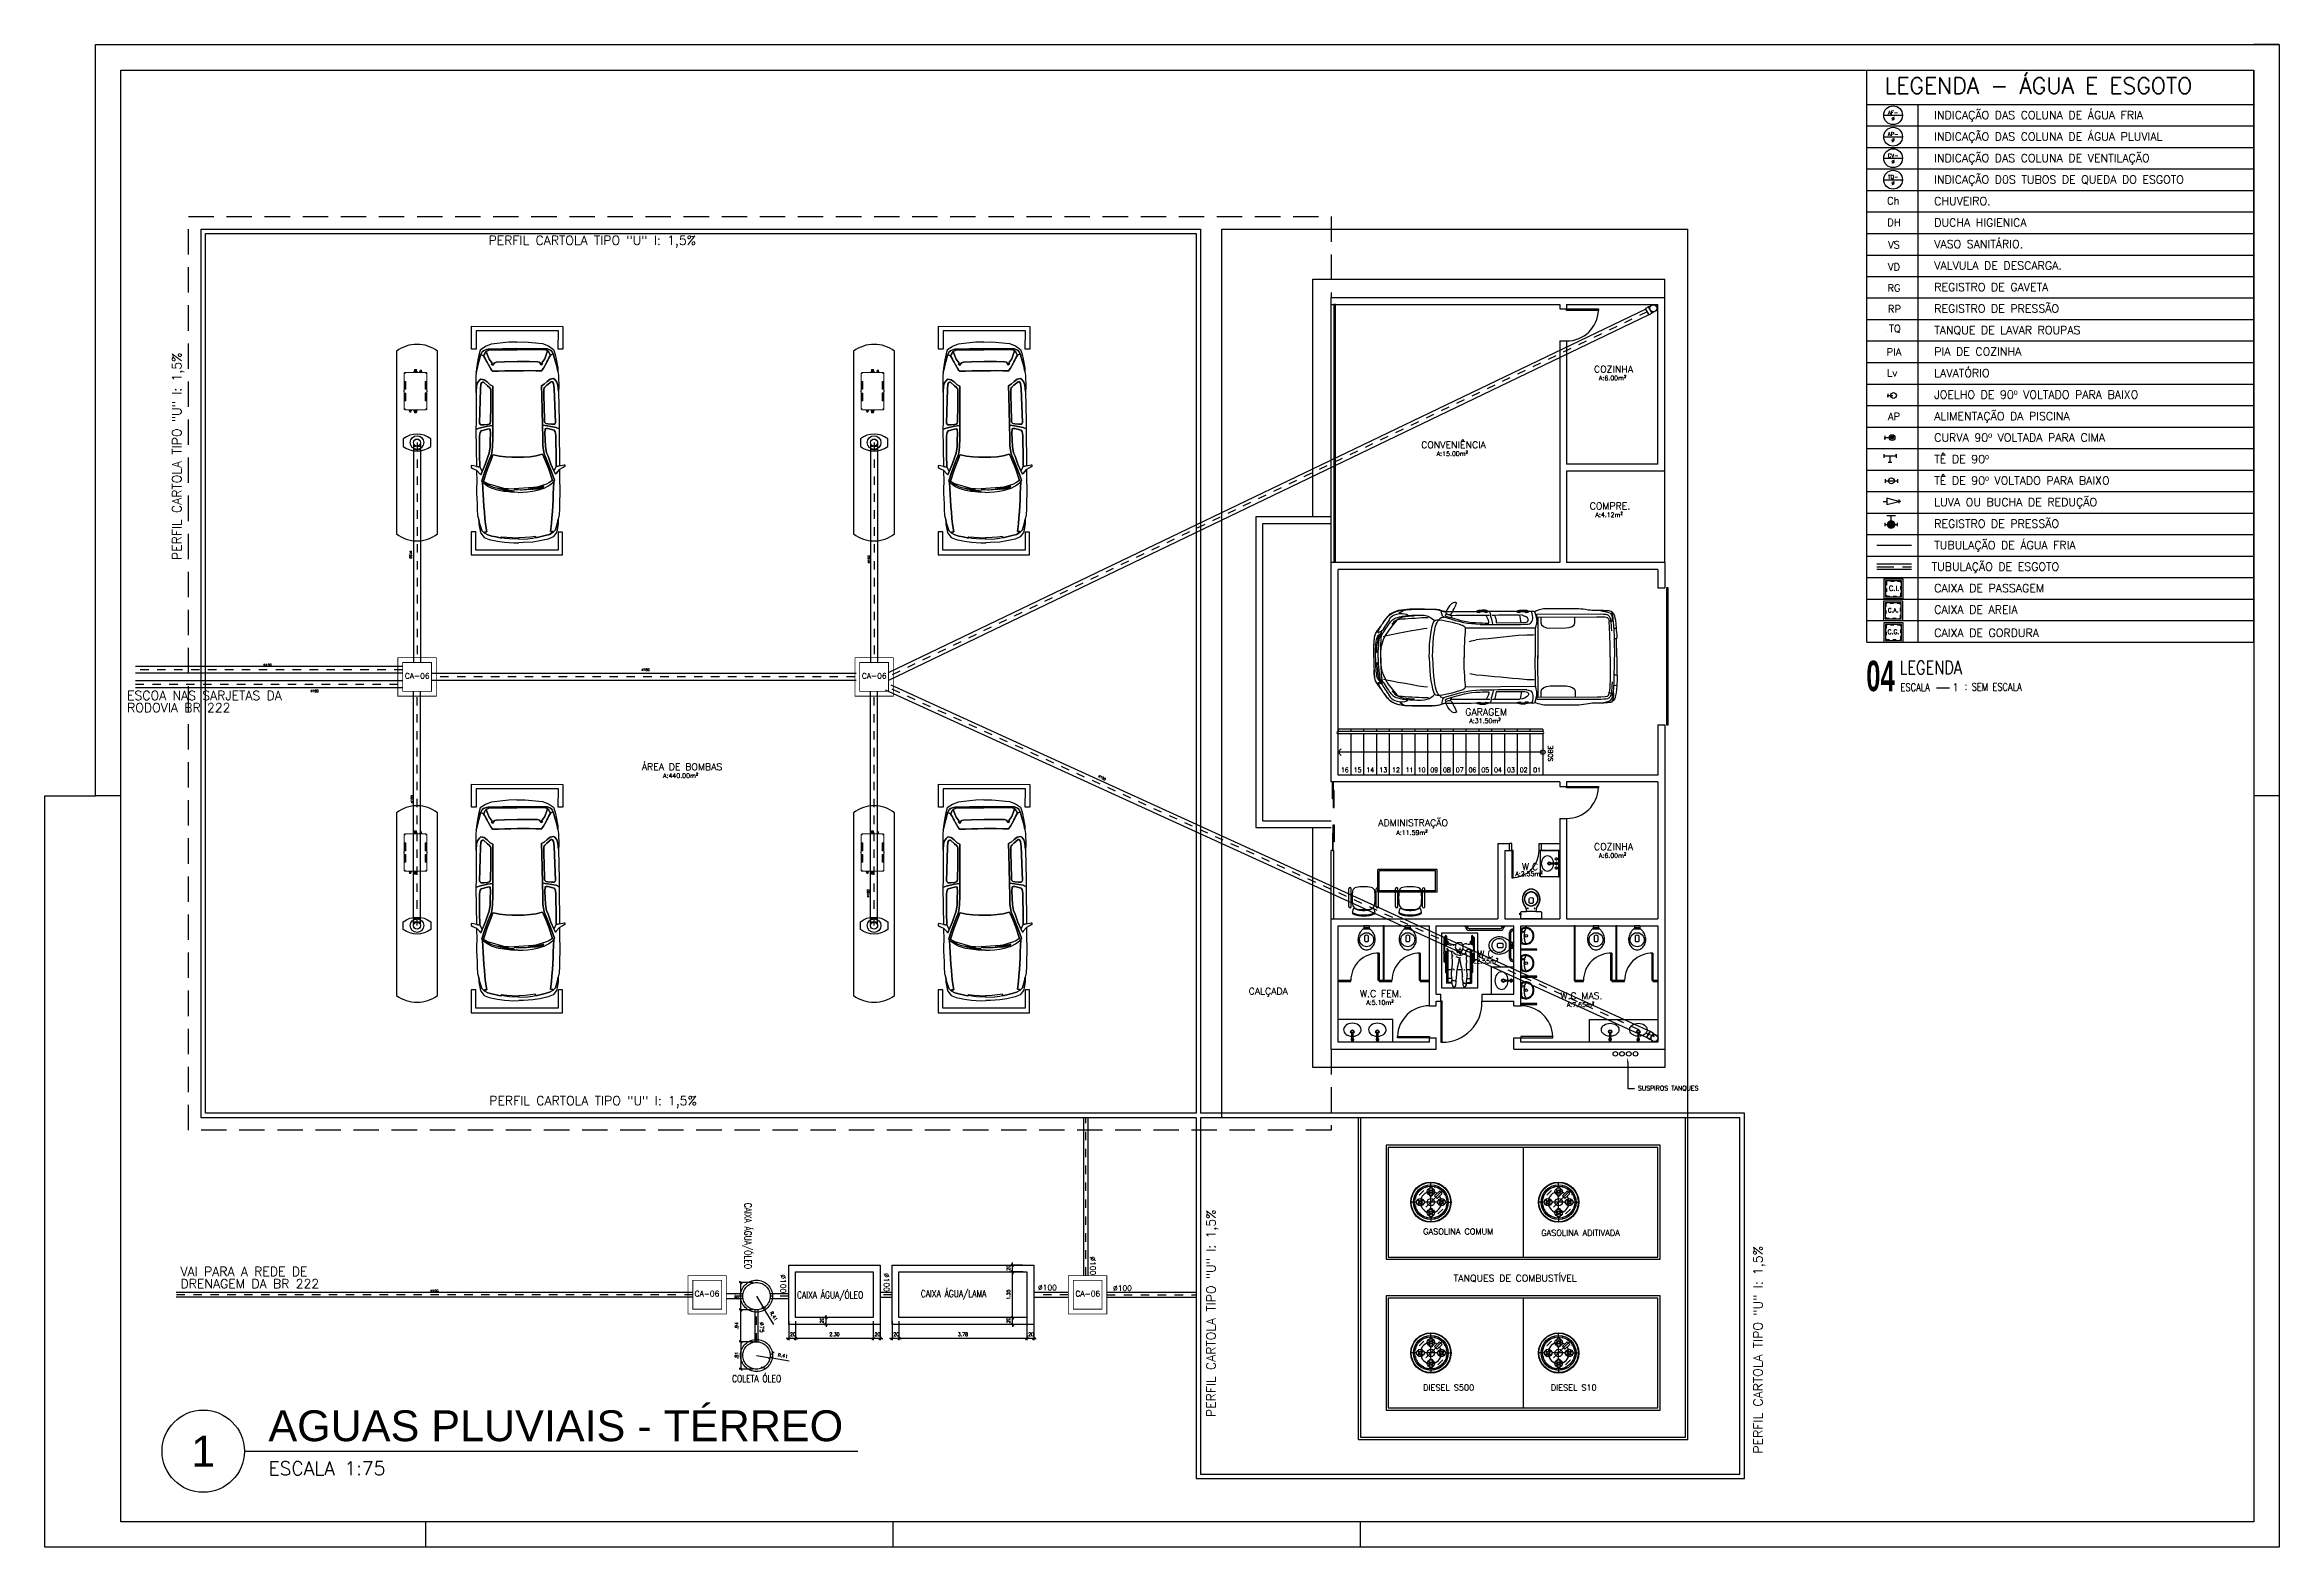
# Model space of a CAD drawing. Header units: millimetres. Extents: x 1111 to 1959, y -391 to -319.
# Drawn here: x 1517 to 1583, y -390.9 to -346.5 of the extents above; entities that cross this region are included whole.
import ezdxf
from ezdxf import colors
from ezdxf.entities.mleader import LeaderData, LeaderLine
from ezdxf.enums import TextEntityAlignment as Align
from ezdxf.math import Vec2, Vec3

# ---------------------------------------------------------------- set-up
doc = ezdxf.new("R2010")
doc.units = ezdxf.units.MM
doc.header["$PDMODE"] = 35
for name, pattern in [('DASHED', [0.75, 0.5, -0.25]), ('HIDDEN', [0.375, 0.25, -0.125]), ('HIDDEN2', [4.7625, 3.175, -1.5875]), ('HIDDENX2', [0.75, 0.5, -0.25]), ('LS', [0.5, 0.25, -0.25])]:
    doc.linetypes.add(name, pattern=pattern)
for name, color, linetype in [('08', 8, 'Continuous'), ('A-TXT-G', 3, 'Continuous'), ('AF', 5, 'Continuous'), ('ARQ-PENA-FINA-CINZA', 8, 'Continuous'), ('ARQ-PÇ-HIDROSSAN', 7, 'Continuous'), ('ARQ-SÍMBOLOS', 2, 'Continuous'), ('ARQ-TEXTO2', 2, 'Continuous'), ('ARQ-TEXTO4', 4, 'Continuous'), ('CERCAD-1', 1, 'Continuous'), ('CERCAD-2', 7, 'Continuous'), ('CONEXAO_ESGOTO', 6, 'Continuous'), ('Eixo', 4, 'HIDDENX2'), ('Esgoto', 5, 'Continuous'), ('HIDROGRAFIA', 4, 'Continuous'), ('LINHA_SIMETRIA', 8, 'LS'), ('MOVEIS', 7, 'Continuous'), ("PRANCHA - PROJETU'S", 7, 'Continuous'), ('PROJ', 7, 'HIDDEN2'), ('Texto-Tubos', 7, 'Continuous'), ('TigreCad', 2, 'Continuous'), ('Tinterno', 9, 'Continuous'), ('TUBOS_ESGOTO', 6, 'Continuous'), ('TUBULAÇÃO_ESGOTO', 5, 'Continuous'), ('TUBULAÇÃO_HIDRÁULICA', 5, 'Continuous'), ('TXT_0', 7, 'Continuous'), ('TXT_1', 2, 'Continuous'), ('TXT_2', 2, 'Continuous')]:
    doc.layers.add(name, color=color, linetype=linetype)
doc.layers.add('TQ-Tubos detalhe', color=1, linetype='Continuous', lineweight=30)
doc.styles.add('ADITIVOCAD', font='ROMANS.shx')
doc.styles.add('ARIAL', font='arial.ttf', dxfattribs={"height": 2})
doc.styles.add('R80', font='simplex.shx', dxfattribs={"height": 12})
doc.styles.add('REG140', font='romans.shx', dxfattribs={"width": 0.8, "height": 0.35})
doc.styles.add('REG80', font='romans.shx', dxfattribs={"width": 0.8, "height": 0.2})
doc.styles.add('ROMANS', font='romans')
doc.styles.add('Romans_Anot', font='romans.shx')
doc.styles.add('SANSSERIF2', font='sanssb__.ttf', dxfattribs={"width": 0.8})
doc.styles.add('TCTUBOS-TXT', font='txt.shx')
doc.dimstyles.new('Escala 1-50', dxfattribs={"dimscale": 0.5, "dimtxt": 0.2, "dimasz": 0.15, "dimexe": 0.1, "dimexo": 0.2, "dimgap": 0.15, "dimtad": 1, "dimzin": 4, "dimdsep": 46, "dimtxsty": 'Romans_Anot', "dimblk": 'OBLIQUE', "dimcen": 0.25, "dimclrd": 256, "dimclre": 256, "dimclrt": 2, "dimadec": 0, "dimazin": 0, "dimtfac": 1, "dimtix": 1, "dimtmove": 2, "dimatfit": 3, "dimfxl": 0, "dimlwd": -1, "dimlwe": -1, "dimarcsym": 0})

# ---------------------------------------------------------------- blocks, each defined once
blk = doc.blocks.new('BOMBA SUPERIOR')
at = {"layer": 'ARQ-PENA-FINA-CINZA', "lineweight": 5}
for p, q in [((807.347, 416.101), (807.346, 416.098)), ((807.346, 416.098), (807.346, 416.094)), ((807.346, 416.094), (807.346, 415.654)), ((807.346, 416.083), (807.346, 416.084)), ((807.346, 416.084), (807.348, 416.084)), ((807.347, 416.083), (807.346, 416.083)), ((807.348, 416.105), (807.347, 416.103)), ((807.347, 416.103), (807.347, 416.102)), ((807.347, 416.102), (807.347, 416.101)), ((807.349, 416.108), (807.348, 416.105)), ((807.348, 416.084), (807.348, 415.664)), ((807.35, 416.109), (807.349, 416.108)), ((807.351, 416.11), (807.35, 416.109)), ((807.353, 416.112), (807.351, 416.11)), ((807.354, 416.114), (807.353, 416.112)), ((807.355, 416.115), (807.354, 416.114)), ((807.356, 416.116), (807.355, 416.115)), ((807.358, 416.118), (807.356, 416.116)), ((807.36, 416.119), (807.358, 416.118)), ((807.361, 416.12), (807.36, 416.119)), ((807.361, 416.109), (807.36, 416.107)), ((807.36, 416.107), (807.361, 416.104)), ((807.362, 416.12), (807.361, 416.12)), ((807.363, 416.11), (807.361, 416.109)), ((807.361, 416.106), (807.361, 416.107)), ((807.361, 416.107), (807.363, 416.107)), ((807.361, 416.106), (807.361, 416.107)), ((807.363, 416.106), (807.361, 416.106)), ((807.361, 416.104), (807.363, 416.103)), ((807.364, 416.122), (807.362, 416.12)), ((807.365, 416.109), (807.363, 416.11)), ((807.364, 416.109), (807.363, 416.109)), ((807.363, 416.109), (807.363, 416.109)), ((807.363, 416.107), (807.363, 416.109)), ((807.363, 416.109), (807.364, 416.109)), ((807.363, 416.105), (807.363, 416.106)), ((807.363, 416.105), (807.363, 416.105)), ((807.363, 416.105), (807.364, 416.105)), ((807.364, 416.105), (807.363, 416.105)), ((807.363, 416.103), (807.365, 416.104)), ((807.367, 416.123), (807.364, 416.122)), ((807.364, 416.109), (807.364, 416.109)), ((807.364, 416.109), (807.364, 416.107)), ((807.364, 416.107), (807.365, 416.107)), ((807.365, 416.106), (807.364, 416.106)), ((807.364, 416.106), (807.364, 416.105)), ((807.364, 416.105), (807.364, 416.105)), ((807.367, 416.107), (807.365, 416.109)), ((807.365, 416.104), (807.367, 416.107)), ((807.365, 416.107), (807.365, 416.106)), ((807.365, 416.107), (807.365, 416.106)), ((807.368, 416.123), (807.367, 416.123)), ((807.372, 416.123), (807.368, 416.123)), ((807.375, 416.124), (807.372, 416.123)), ((807.376, 416.124), (807.375, 416.124)), ((807.386, 416.124), (807.376, 416.124)), ((807.386, 416.122), (808.126, 416.122)), ((807.387, 416.124), (808.125, 416.124)), ((807.715, 416.107), (807.543, 416.107)), ((807.543, 416.107), (807.543, 416.084)), ((807.543, 416.084), (807.715, 416.084)), ((807.715, 416.084), (807.715, 416.107)), ((807.742, 416.125), (807.745, 416.128)), ((807.742, 416.124), (807.745, 416.127)), ((807.743, 416.125), (807.742, 416.125)), ((807.742, 416.125), (807.742, 416.124)), ((807.745, 416.128), (807.767, 416.128)), ((807.745, 416.127), (807.767, 416.127)), ((807.767, 416.128), (807.77, 416.125)), ((807.767, 416.127), (807.77, 416.124)), ((807.77, 416.125), (807.769, 416.125)), ((807.77, 416.124), (807.77, 416.125)), ((807.968, 416.107), (807.797, 416.107)), ((807.797, 416.107), (807.797, 416.084)), ((807.797, 416.084), (807.968, 416.084)), ((807.968, 416.084), (807.968, 416.107)), ((808.136, 416.124), (808.126, 416.124)), ((808.137, 416.124), (808.136, 416.124)), ((808.14, 416.123), (808.137, 416.124)), ((808.143, 416.123), (808.14, 416.123)), ((808.144, 416.123), (808.143, 416.123)), ((808.147, 416.122), (808.144, 416.123)), ((808.146, 416.109), (808.145, 416.107)), ((808.145, 416.107), (808.146, 416.104)), ((808.149, 416.11), (808.146, 416.109)), ((808.146, 416.104), (808.149, 416.103)), ((808.15, 416.12), (808.147, 416.122)), ((808.148, 416.107), (808.147, 416.107)), ((808.147, 416.107), (808.147, 416.106)), ((808.147, 416.106), (808.147, 416.107)), ((808.147, 416.106), (808.148, 416.106)), ((808.149, 416.109), (808.148, 416.109)), ((808.148, 416.109), (808.148, 416.109)), ((808.148, 416.109), (808.148, 416.107)), ((808.148, 416.109), (808.149, 416.109)), ((808.148, 416.106), (808.148, 416.105)), ((808.148, 416.105), (808.148, 416.105)), ((808.148, 416.105), (808.149, 416.105)), ((808.149, 416.105), (808.148, 416.105)), ((808.151, 416.109), (808.149, 416.11)), ((808.15, 416.109), (808.149, 416.109)), ((808.149, 416.109), (808.149, 416.107)), ((808.149, 416.107), (808.15, 416.107)), ((808.15, 416.106), (808.149, 416.106)), ((808.149, 416.106), (808.149, 416.105)), ((808.149, 416.105), (808.15, 416.105)), ((808.149, 416.103), (808.151, 416.104)), ((808.151, 416.12), (808.15, 416.12)), ((808.15, 416.106), (808.15, 416.107)), ((808.15, 416.107), (808.15, 416.106)), ((808.152, 416.119), (808.151, 416.12)), ((808.152, 416.107), (808.151, 416.109)), ((808.151, 416.104), (808.152, 416.107)), ((808.154, 416.118), (808.152, 416.119)), ((808.156, 416.116), (808.154, 416.118)), ((808.157, 416.115), (808.156, 416.116)), ((808.158, 416.114), (808.157, 416.115)), ((808.159, 416.112), (808.158, 416.114)), ((808.161, 416.11), (808.159, 416.112)), ((808.162, 416.109), (808.161, 416.11)), ((808.162, 416.108), (808.162, 416.109)), ((808.163, 416.105), (808.162, 416.108)), ((808.164, 416.103), (808.163, 416.105)), ((808.165, 416.102), (808.164, 416.103)), ((808.164, 415.664), (808.164, 416.084)), ((808.164, 416.084), (808.166, 416.084)), ((808.165, 416.101), (808.165, 416.102)), ((808.165, 416.098), (808.165, 416.101)), ((808.165, 416.095), (808.165, 416.098)), ((808.166, 416.094), (808.165, 416.095)), ((808.165, 416.084), (808.165, 416.083)), ((808.165, 416.083), (808.166, 416.083)), ((808.166, 415.654), (808.166, 416.094)), ((807.283, 415.897), (807.282, 415.896)), ((807.282, 415.896), (807.282, 415.852)), ((807.283, 415.895), (807.282, 415.896)), ((807.282, 415.876), (807.283, 415.877)), ((807.282, 415.872), (807.283, 415.87)), ((807.282, 415.852), (807.283, 415.853)), ((807.282, 415.852), (807.283, 415.851)), ((807.32, 415.895), (807.283, 415.897)), ((807.283, 415.897), (807.283, 415.897)), ((807.32, 415.893), (807.283, 415.895)), ((807.283, 415.895), (807.283, 415.895)), ((807.283, 415.877), (807.283, 415.877)), ((807.283, 415.877), (807.31, 415.877)), ((807.283, 415.87), (807.283, 415.87)), ((807.283, 415.87), (807.31, 415.87)), ((807.283, 415.853), (807.32, 415.855)), ((807.283, 415.853), (807.283, 415.853)), ((807.283, 415.851), (807.32, 415.852)), ((807.283, 415.851), (807.283, 415.851)), ((807.295, 415.988), (807.296, 415.994)), ((807.296, 415.982), (807.295, 415.988)), ((807.295, 415.874), (807.295, 415.875)), ((807.295, 415.875), (807.311, 415.875)), ((807.295, 415.873), (807.295, 415.874)), ((807.311, 415.873), (807.295, 415.873)), ((807.295, 415.873), (807.295, 415.873)), ((807.295, 415.873), (807.295, 415.873)), ((807.296, 415.994), (807.3, 415.998)), ((807.3, 415.978), (807.296, 415.982)), ((807.3, 415.998), (807.304, 416.002)), ((807.304, 415.974), (807.3, 415.978)), ((807.304, 416.002), (807.31, 416.003)), ((807.31, 415.973), (807.304, 415.974)), ((807.31, 416.003), (807.327, 416.003)), ((807.327, 415.973), (807.31, 415.973)), ((807.321, 415.88), (807.312, 415.879)), ((807.312, 415.879), (807.312, 415.869)), ((807.312, 415.869), (807.312, 415.879)), ((807.312, 415.878), (807.312, 415.878)), ((807.312, 415.878), (807.312, 415.877)), ((807.312, 415.875), (807.312, 415.874)), ((807.312, 415.873), (807.312, 415.873)), ((807.312, 415.87), (807.312, 415.87)), ((807.312, 415.87), (807.312, 415.869)), ((807.312, 415.869), (807.313, 415.869)), ((807.321, 415.867), (807.312, 415.869)), ((807.321, 415.907), (807.32, 415.906)), ((807.32, 415.906), (807.321, 415.906)), ((807.32, 415.906), (807.32, 415.89)), ((807.32, 415.904), (807.32, 415.903)), ((807.321, 415.903), (807.32, 415.903)), ((807.32, 415.903), (807.321, 415.903)), ((807.321, 415.895), (807.32, 415.895)), ((807.32, 415.895), (807.321, 415.895)), ((807.32, 415.89), (807.321, 415.89)), ((807.321, 415.859), (807.32, 415.859)), ((807.32, 415.859), (807.32, 415.842)), ((807.32, 415.852), (807.32, 415.853)), ((807.32, 415.853), (807.321, 415.853)), ((807.321, 415.852), (807.32, 415.852)), ((807.321, 415.845), (807.32, 415.844)), ((807.32, 415.844), (807.321, 415.844)), ((807.32, 415.842), (807.32, 415.841)), ((807.32, 415.841), (807.321, 415.841)), ((807.323, 415.907), (807.321, 415.907)), ((807.321, 415.907), (807.321, 415.907)), ((807.321, 415.903), (807.321, 415.903)), ((807.321, 415.899), (807.322, 415.901)), ((807.321, 415.897), (807.321, 415.899)), ((807.321, 415.892), (807.321, 415.897)), ((807.321, 415.896), (807.321, 415.895)), ((807.321, 415.856), (807.321, 415.892)), ((807.321, 415.851), (807.321, 415.856)), ((807.321, 415.848), (807.321, 415.851)), ((807.322, 415.846), (807.321, 415.848)), ((807.321, 415.841), (807.321, 415.84)), ((807.321, 415.84), (807.322, 415.84)), ((807.322, 415.907), (807.342, 415.907)), ((807.322, 415.903), (807.323, 415.905)), ((807.322, 415.901), (807.322, 415.903)), ((807.322, 415.844), (807.322, 415.846)), ((807.323, 415.843), (807.322, 415.844)), ((807.342, 415.84), (807.322, 415.84)), ((807.322, 415.84), (807.323, 415.84)), ((807.323, 415.905), (807.324, 415.906)), ((807.323, 415.905), (807.323, 415.905)), ((807.323, 415.842), (807.323, 415.843)), ((807.324, 415.842), (807.323, 415.842)), ((807.324, 415.906), (807.342, 415.906)), ((807.342, 415.841), (807.324, 415.842)), ((807.327, 416.013), (807.327, 415.964)), ((807.346, 416.013), (807.327, 416.013)), ((807.327, 415.964), (807.346, 415.964)), ((807.346, 415.91), (807.338, 415.91)), ((807.338, 415.91), (807.338, 415.837)), ((807.338, 415.837), (807.346, 415.837)), ((807.343, 415.909), (807.342, 415.908)), ((807.342, 415.908), (807.342, 415.839)), ((807.342, 415.907), (807.342, 415.907)), ((807.342, 415.907), (807.342, 415.907)), ((807.342, 415.906), (807.342, 415.907)), ((807.342, 415.906), (807.342, 415.906)), ((807.342, 415.841), (807.342, 415.841)), ((807.342, 415.84), (807.342, 415.84)), ((807.342, 415.839), (807.342, 415.839)), ((807.342, 415.839), (807.343, 415.839)), ((807.344, 415.909), (807.343, 415.909)), ((807.343, 415.839), (807.344, 415.839)), ((807.344, 415.839), (807.344, 415.909)), ((807.344, 415.909), (807.346, 415.909)), ((807.344, 415.839), (807.346, 415.839)), ((807.346, 415.964), (807.346, 416.013)), ((807.346, 415.822), (807.346, 415.925)), ((807.346, 415.837), (807.346, 415.91)), ((807.346, 415.839), (807.346, 415.909)), ((807.346, 415.909), (807.346, 415.839)), ((807.346, 415.839), (807.346, 415.839)), ((807.346, 415.664), (807.346, 415.665)), ((807.346, 415.665), (807.347, 415.665)), ((807.348, 415.664), (807.346, 415.664)), ((807.346, 415.654), (807.346, 415.651)), ((807.346, 415.651), (807.347, 415.647)), ((807.347, 415.647), (807.347, 415.646)), ((807.347, 415.646), (807.348, 415.642)), ((807.348, 415.642), (807.35, 415.639)), ((807.35, 415.639), (807.351, 415.638)), ((807.351, 415.638), (807.353, 415.634)), ((807.353, 415.634), (807.355, 415.632)), ((807.355, 415.632), (807.357, 415.631)), ((807.358, 415.643), (807.357, 415.641)), ((807.357, 415.641), (807.358, 415.639)), ((807.357, 415.631), (807.36, 415.628)), ((807.36, 415.645), (807.358, 415.641)), ((807.36, 415.645), (807.358, 415.643)), ((807.358, 415.641), (807.36, 415.637)), ((807.358, 415.639), (807.36, 415.637)), ((807.361, 415.646), (807.36, 415.645)), ((807.363, 415.646), (807.36, 415.645)), ((807.361, 415.643), (807.36, 415.641)), ((807.36, 415.641), (807.361, 415.638)), ((807.36, 415.637), (807.361, 415.636)), ((807.36, 415.637), (807.363, 415.635)), ((807.36, 415.628), (807.361, 415.627)), ((807.363, 415.646), (807.361, 415.646)), ((807.363, 415.645), (807.361, 415.643)), ((807.361, 415.64), (807.361, 415.641)), ((807.361, 415.641), (807.363, 415.641)), ((807.361, 415.64), (807.361, 415.641)), ((807.363, 415.64), (807.361, 415.64)), ((807.361, 415.638), (807.363, 415.637)), ((807.361, 415.636), (807.363, 415.635)), ((807.361, 415.627), (807.364, 415.626)), ((807.367, 415.645), (807.363, 415.646)), ((807.367, 415.645), (807.363, 415.646)), ((807.365, 415.643), (807.363, 415.645)), ((807.363, 415.641), (807.363, 415.643)), ((807.363, 415.643), (807.364, 415.643)), ((807.364, 415.642), (807.363, 415.642)), ((807.363, 415.642), (807.363, 415.642)), ((807.363, 415.639), (807.363, 415.64)), ((807.363, 415.639), (807.363, 415.639)), ((807.363, 415.639), (807.364, 415.639)), ((807.364, 415.639), (807.363, 415.639)), ((807.363, 415.637), (807.365, 415.638)), ((807.363, 415.635), (807.367, 415.637)), ((807.363, 415.635), (807.367, 415.637)), ((807.364, 415.643), (807.364, 415.641)), ((807.364, 415.642), (807.364, 415.642)), ((807.364, 415.641), (807.365, 415.641)), ((807.365, 415.64), (807.364, 415.64)), ((807.364, 415.64), (807.364, 415.639)), ((807.364, 415.639), (807.364, 415.639)), ((807.364, 415.626), (807.368, 415.625)), ((807.367, 415.641), (807.365, 415.643)), ((807.365, 415.638), (807.367, 415.641)), ((807.365, 415.641), (807.365, 415.64)), ((807.365, 415.641), (807.365, 415.64)), ((807.368, 415.641), (807.367, 415.645)), ((807.368, 415.643), (807.367, 415.645)), ((807.367, 415.637), (807.368, 415.641)), ((807.367, 415.637), (807.368, 415.639)), ((807.369, 415.641), (807.368, 415.643)), ((807.368, 415.639), (807.369, 415.641)), ((807.368, 415.625), (807.369, 415.625)), ((807.369, 415.625), (807.374, 415.624)), ((807.374, 415.624), (807.376, 415.624)), ((807.376, 415.624), (807.386, 415.624)), ((807.386, 415.624), (807.386, 415.626)), ((807.386, 415.626), (808.126, 415.626)), ((807.386, 415.624), (807.387, 415.624)), ((807.387, 415.624), (807.386, 415.624)), ((808.125, 415.624), (807.387, 415.624)), ((807.387, 415.624), (807.388, 415.624)), ((807.716, 415.663), (807.544, 415.663)), ((807.544, 415.663), (807.544, 415.64)), ((807.544, 415.64), (807.716, 415.64)), ((807.716, 415.64), (807.716, 415.663)), ((807.742, 415.623), (807.742, 415.624)), ((807.742, 415.624), (807.745, 415.62)), ((807.745, 415.619), (807.742, 415.623)), ((807.742, 415.623), (807.743, 415.623)), ((807.745, 415.62), (807.767, 415.62)), ((807.767, 415.619), (807.745, 415.619)), ((807.767, 415.62), (807.77, 415.624)), ((807.77, 415.623), (807.767, 415.619)), ((807.77, 415.623), (807.769, 415.623)), ((807.77, 415.624), (807.77, 415.623)), ((807.968, 415.663), (807.796, 415.663)), ((807.796, 415.663), (807.796, 415.64)), ((807.796, 415.64), (807.968, 415.64)), ((807.968, 415.64), (807.968, 415.663)), ((808.125, 415.624), (808.125, 415.624)), ((808.125, 415.624), (808.136, 415.624)), ((808.126, 415.624), (808.125, 415.624)), ((808.126, 415.626), (808.126, 415.624)), ((808.136, 415.624), (808.138, 415.624)), ((808.138, 415.624), (808.142, 415.625)), ((808.142, 415.625), (808.144, 415.625)), ((808.145, 415.645), (808.143, 415.641)), ((808.145, 415.645), (808.143, 415.643)), ((808.143, 415.643), (808.143, 415.641)), ((808.143, 415.641), (808.145, 415.637)), ((808.143, 415.641), (808.143, 415.639)), ((808.143, 415.639), (808.145, 415.637)), ((808.147, 415.646), (808.144, 415.646)), ((808.144, 415.646), (808.144, 415.641)), ((808.144, 415.641), (808.147, 415.641)), ((808.144, 415.625), (808.147, 415.626)), ((808.146, 415.646), (808.145, 415.645)), ((808.149, 415.646), (808.145, 415.645)), ((808.146, 415.643), (808.145, 415.641)), ((808.145, 415.641), (808.146, 415.638)), ((808.145, 415.637), (808.146, 415.636)), ((808.145, 415.637), (808.149, 415.635)), ((808.149, 415.646), (808.146, 415.646)), ((808.149, 415.645), (808.146, 415.643)), ((808.146, 415.638), (808.149, 415.637)), ((808.146, 415.636), (808.149, 415.635)), ((808.147, 415.641), (808.147, 415.646)), ((808.147, 415.641), (808.147, 415.64)), ((808.147, 415.64), (808.147, 415.641)), ((808.147, 415.641), (808.148, 415.641)), ((808.147, 415.64), (808.148, 415.64)), ((808.147, 415.626), (808.15, 415.627)), ((808.148, 415.641), (808.148, 415.643)), ((808.148, 415.643), (808.149, 415.643)), ((808.149, 415.642), (808.148, 415.642)), ((808.148, 415.642), (808.148, 415.642)), ((808.148, 415.64), (808.148, 415.639)), ((808.148, 415.639), (808.148, 415.639)), ((808.148, 415.639), (808.149, 415.639)), ((808.149, 415.639), (808.148, 415.639)), ((808.152, 415.645), (808.149, 415.646)), ((808.152, 415.645), (808.149, 415.646)), ((808.151, 415.643), (808.149, 415.645)), ((808.149, 415.643), (808.149, 415.641)), ((808.15, 415.642), (808.149, 415.642)), ((808.149, 415.641), (808.15, 415.641)), ((808.15, 415.64), (808.149, 415.64)), ((808.149, 415.64), (808.149, 415.639)), ((808.149, 415.639), (808.15, 415.639)), ((808.149, 415.637), (808.151, 415.638)), ((808.149, 415.635), (808.152, 415.637)), ((808.149, 415.635), (808.152, 415.637)), ((808.15, 415.64), (808.15, 415.641)), ((808.15, 415.641), (808.15, 415.64)), ((808.15, 415.627), (808.152, 415.628)), ((808.152, 415.641), (808.151, 415.643)), ((808.151, 415.638), (808.152, 415.641)), ((808.154, 415.641), (808.152, 415.645)), ((808.154, 415.643), (808.152, 415.645)), ((808.152, 415.637), (808.154, 415.641)), ((808.152, 415.637), (808.154, 415.639)), ((808.152, 415.628), (808.155, 415.631)), ((808.154, 415.641), (808.154, 415.643)), ((808.154, 415.639), (808.154, 415.641)), ((808.155, 415.631), (808.157, 415.632)), ((808.157, 415.632), (808.158, 415.634)), ((808.158, 415.634), (808.161, 415.638)), ((808.161, 415.638), (808.162, 415.639)), ((808.162, 415.639), (808.163, 415.642)), ((808.163, 415.642), (808.165, 415.646)), ((808.166, 415.664), (808.164, 415.664)), ((808.166, 415.665), (808.165, 415.665)), ((808.165, 415.665), (808.165, 415.664)), ((808.165, 415.651), (808.166, 415.654)), ((808.165, 415.647), (808.165, 415.651)), ((808.165, 415.646), (808.165, 415.647)), ((808.166, 415.822), (808.166, 415.925)), ((808.166, 415.837), (808.166, 415.91)), ((808.166, 415.91), (808.173, 415.91)), ((808.166, 415.839), (808.166, 415.909)), ((808.166, 415.909), (808.166, 415.839)), ((808.167, 415.909), (808.166, 415.909)), ((808.167, 415.839), (808.166, 415.839)), ((808.166, 415.839), (808.166, 415.839)), ((808.173, 415.837), (808.166, 415.837)), ((808.184, 415.784), (808.166, 415.784)), ((808.166, 415.784), (808.166, 415.734)), ((808.166, 415.734), (808.184, 415.734)), ((808.167, 415.909), (808.168, 415.909)), ((808.167, 415.839), (808.167, 415.909)), ((808.168, 415.839), (808.167, 415.839)), ((808.168, 415.909), (808.169, 415.908)), ((808.169, 415.839), (808.168, 415.839)), ((808.169, 415.908), (808.169, 415.839)), ((808.17, 415.907), (808.169, 415.907)), ((808.169, 415.906), (808.169, 415.907)), ((808.17, 415.906), (808.169, 415.906)), ((808.169, 415.841), (808.17, 415.841)), ((808.169, 415.84), (808.17, 415.84)), ((808.169, 415.839), (808.169, 415.839)), ((808.19, 415.907), (808.17, 415.907)), ((808.17, 415.907), (808.17, 415.907)), ((808.188, 415.906), (808.17, 415.906)), ((808.17, 415.841), (808.188, 415.842)), ((808.17, 415.84), (808.19, 415.84)), ((808.173, 415.91), (808.173, 415.837)), ((808.184, 415.734), (808.184, 415.784)), ((808.184, 415.774), (808.201, 415.774)), ((808.201, 415.745), (808.184, 415.745)), ((808.188, 415.907), (808.19, 415.907)), ((808.188, 415.905), (808.188, 415.906)), ((808.189, 415.905), (808.188, 415.905)), ((808.188, 415.842), (808.189, 415.843)), ((808.188, 415.842), (808.188, 415.842)), ((808.19, 415.84), (808.188, 415.84)), ((808.19, 415.903), (808.189, 415.905)), ((808.189, 415.844), (808.19, 415.846)), ((808.189, 415.843), (808.189, 415.844)), ((808.19, 415.907), (808.191, 415.907)), ((808.19, 415.901), (808.19, 415.903)), ((808.19, 415.899), (808.19, 415.901)), ((808.191, 415.897), (808.19, 415.899)), ((808.19, 415.848), (808.191, 415.851)), ((808.19, 415.846), (808.19, 415.848)), ((808.191, 415.841), (808.19, 415.84)), ((808.19, 415.84), (808.19, 415.84)), ((808.191, 415.907), (808.192, 415.906)), ((808.191, 415.903), (808.192, 415.903)), ((808.192, 415.903), (808.191, 415.903)), ((808.191, 415.892), (808.191, 415.897)), ((808.191, 415.896), (808.191, 415.895)), ((808.191, 415.895), (808.192, 415.895)), ((808.191, 415.856), (808.191, 415.892)), ((808.192, 415.89), (808.191, 415.89)), ((808.191, 415.88), (808.199, 415.879)), ((808.191, 415.867), (808.199, 415.869)), ((808.191, 415.859), (808.192, 415.859)), ((808.191, 415.851), (808.191, 415.856)), ((808.191, 415.852), (808.192, 415.852)), ((808.191, 415.845), (808.192, 415.844)), ((808.192, 415.841), (808.191, 415.841)), ((808.192, 415.906), (808.192, 415.906)), ((808.192, 415.906), (808.192, 415.89)), ((808.192, 415.904), (808.192, 415.903)), ((808.192, 415.903), (808.192, 415.903)), ((808.192, 415.895), (808.228, 415.897)), ((808.192, 415.893), (808.228, 415.895)), ((808.192, 415.895), (808.192, 415.895)), ((808.192, 415.859), (808.192, 415.842)), ((808.228, 415.853), (808.192, 415.855)), ((808.192, 415.852), (808.192, 415.853)), ((808.192, 415.853), (808.192, 415.853)), ((808.192, 415.852), (808.228, 415.851)), ((808.192, 415.844), (808.192, 415.844)), ((808.192, 415.842), (808.192, 415.841)), ((808.199, 415.879), (808.199, 415.869)), ((808.199, 415.869), (808.199, 415.879)), ((808.2, 415.878), (808.199, 415.877)), ((808.199, 415.877), (808.199, 415.877)), ((808.199, 415.875), (808.2, 415.874)), ((808.2, 415.873), (808.199, 415.873)), ((808.199, 415.873), (808.199, 415.873)), ((808.199, 415.87), (808.199, 415.87)), ((808.199, 415.87), (808.2, 415.87)), ((808.199, 415.869), (808.2, 415.869)), ((808.2, 415.878), (808.2, 415.878)), ((808.216, 415.875), (808.2, 415.875)), ((808.2, 415.873), (808.216, 415.873)), ((808.2, 415.87), (808.2, 415.869)), ((808.228, 415.877), (808.201, 415.877)), ((808.228, 415.87), (808.201, 415.87)), ((808.201, 415.774), (808.207, 415.773)), ((808.207, 415.746), (808.201, 415.745)), ((808.207, 415.773), (808.212, 415.77)), ((808.212, 415.749), (808.207, 415.746)), ((808.212, 415.77), (808.215, 415.765)), ((808.215, 415.754), (808.212, 415.749)), ((808.215, 415.765), (808.216, 415.76)), ((808.216, 415.76), (808.215, 415.754)), ((808.217, 415.874), (808.216, 415.875)), ((808.216, 415.873), (808.216, 415.873)), ((808.216, 415.873), (808.217, 415.873)), ((808.217, 415.873), (808.217, 415.874)), ((808.228, 415.897), (808.229, 415.897)), ((808.228, 415.895), (808.229, 415.895)), ((808.229, 415.877), (808.228, 415.877)), ((808.229, 415.87), (808.228, 415.87)), ((808.229, 415.853), (808.228, 415.853)), ((808.228, 415.851), (808.229, 415.851)), ((808.229, 415.897), (808.23, 415.896)), ((808.229, 415.895), (808.23, 415.896)), ((808.23, 415.876), (808.229, 415.877)), ((808.23, 415.872), (808.229, 415.87)), ((808.23, 415.852), (808.229, 415.853)), ((808.229, 415.851), (808.23, 415.852)), ((808.23, 415.896), (808.23, 415.852))]:
    blk.add_line(p, q, dxfattribs=at)
for centre, radius in [((807.363, 416.107), 0.00513), ((807.363, 416.107), 0.00546), ((808.148, 416.107), 0.00513), ((808.149, 416.107), 0.00546)]:
    blk.add_circle(centre, radius, dxfattribs=at)
blk = doc.blocks.new('SANIT-flat-3-flat-1')
at = {"layer": 'ARQ-PÇ-HIDROSSAN'}
blk.add_line((0.07, -0.062), (0.07, 0.062), dxfattribs=at)
for points in [[(0.073, -0.082, 0.059368), (0.13, -0.132, 0.082654), (0.23, -0.178, 0.104255), (0.33, -0.186, 0.107708), (0.43, -0.152, 0.088187), (0.5, -0.09, 0.163426), (0.53, 0, 0.163426), (0.5, 0.09, 0.088187), (0.43, 0.152, 0.107708), (0.33, 0.186, 0.104255), (0.23, 0.178, 0.082654), (0.13, 0.132, 0.059368), (0.073, 0.082, 0.207706), (0.07, 0.074), (0.07, 0.069), (0.07, 0.062), (0.012, 0.062, 0.402093), (0, 0.052), (0, 0.052), (0, -0.052, 0.402093), (0.012, -0.062), (0.07, -0.062), (0.07, -0.069), (0.07, -0.074, 0.207706)], [(0.152, 0, -0.268395), (0.23, 0.134, -0.179674), (0.33, 0.151, -0.170707), (0.42, 0.1, -0.179561), (0.458, 0, -0.179561), (0.42, -0.1, -0.170707), (0.33, -0.151, -0.179674), (0.23, -0.134, -0.268395)], [(0.342, -0.03, 0.183333), (0.342, 0.03, 0.302776), (0.32, 0.045), (0.224, 0.045, 0.370787), (0.224, -0.044), (0.32, -0.044, 0.302776)]]:
    blk.add_lwpolyline(points, format="xyb", close=True, dxfattribs=at)
blk.add_lwpolyline([(0.07, -0.044, 0.380199), (0.062, -0.036), (0.051, -0.036, 0.087349), (0.047, -0.037, -0.172037), (0.038, -0.037, -0.102747), (0.036, -0.036, -0.167994), (0.035, -0.032), (0.035, 0.032), (0.035, 0.032, -0.167994), (0.036, 0.036, -0.102747), (0.038, 0.037, -0.172037), (0.047, 0.037, 0.087349), (0.051, 0.036), (0.062, 0.036, 0.380199), (0.07, 0.044)], format="xyb", dxfattribs=at)
blk = doc.blocks.new('LAVATOR')
for p, q in [((-0.141, 0), (-0.141, 0.195)), ((-0.141, -0.194), (-0.141, 0))]:
    blk.add_line(p, q)
blk.add_lwpolyline([(-0.129, 0, 0.019765), (-0.123, -0.14, 0.055725), (-0.121, -0.16, 0.26837), (-0.081, -0.197, 0.08527), (0.016, -0.21, 0.373975), (0.199, 0, 0.373975), (0.016, 0.211, 0.08527), (-0.081, 0.197, 0.26837), (-0.121, 0.16, 0.055725), (-0.123, 0.14, 0.019765)], format="xyb", close=True)
blk.add_lwpolyline([(-0.022, 0.194, -0.557482), (-0.016, 0.186, 0.068592), (-0.049, 0.07, 0.02486), (-0.055, 0, 0.02486), (-0.049, -0.07, 0.068592), (-0.016, -0.185, -0.557482), (-0.022, -0.194)], format="xyb")
for centre, radius in [((-0.078, 0.11), 0.0175), ((0.004, 0), 0.0365)]:
    blk.add_circle(centre, radius)
for centre, radius, start, end in [((-0.138, 0.195), 0.003, 117.73531, 180), ((-0.002, -0.064), 0.295, 85.90608, 117.73531), ((-0.013, 0), 0.232, 0, 82.01817), ((-0.013, 0), 0.232, 277.98183, 0), ((-0.138, -0.194), 0.003, 180, 242.26469), ((-0.002, 0.065), 0.295, 242.26469, 274.09392)]:
    blk.add_arc(centre, radius, start, end)
blk = doc.blocks.new('hulix')
at = {"layer": '08'}
h = blk.add_hatch(color=256, dxfattribs=at)
h.paths.add_polyline_path([(323.414, 176.483, 0.002536), (323.46, 176.467)], flags=0)
h.paths.add_polyline_path([(323.46, 176.467, 0.139761), (323.524, 176.473)], flags=0)
h.paths.add_polyline_path([(323.641, 176.703, 0.291649), (323.642, 176.719)], flags=0)
h = blk.add_hatch(color=256, dxfattribs=at)
h.paths.add_polyline_path([(323.45, 174.567, 0.001), (323.405, 174.551)], flags=0)
h.paths.add_polyline_path([(323.515, 174.561, 0.139158), (323.45, 174.567)], flags=0)
for points in [[(323.151, 176.326), (323.156, 176.328)], [(323.41, 176.482), (323.403, 176.455)], [(323.493, 176.463), (323.493, 176.45), (323.508, 176.449), (323.513, 176.446), (323.54, 176.394)], [(324.142, 176.507), (324.154, 176.515)], [(324.164, 176.526), (324.248, 176.526)], [(324.348, 176.272), (324.353, 176.277)], [(324.511, 176.287), (324.519, 176.279), (325.089, 176.279)], [(325.025, 176.503), (325.037, 176.511)], [(325.047, 176.521), (325.13, 176.522)], [(325.383, 176.531), (325.358, 176.518)], [(326.804, 176.456), (325.402, 176.456)], [(325.413, 176.401), (326.725, 176.401), (326.806, 176.4)], [(325.423, 176.396), (325.424, 175.488)], [(325.489, 176.397), (325.491, 176.272)], [(326.293, 176.58), (325.595, 176.58)], [(326.238, 176.273), (326.24, 176.397)], [(326.996, 176.311), (327.056, 176.311)], [(327.038, 176.517), (327.013, 176.526)], [(323.838, 176.171), (325.366, 176.163)], [(325.368, 176.081), (325.368, 175.519)], [(325.688, 176.157), (326.042, 176.158)], [(327.096, 176.149), (327.152, 176.153)], [(327.155, 175.522), (327.154, 175.911)], [(321.867, 175.635), (321.88, 175.643)], [(321.867, 175.405), (321.88, 175.397)], [(325.369, 174.961), (325.368, 175.523)], [(325.424, 174.649), (325.424, 175.555)], [(327.155, 175.522), (327.155, 175.133)], [(323.152, 174.715), (323.157, 174.712)], [(323.839, 174.871), (325.367, 174.88)], [(324.338, 174.762), (324.344, 174.757)], [(324.51, 174.758), (324.518, 174.766), (325.088, 174.766)], [(325.49, 174.646), (325.492, 174.77)], [(325.688, 174.885), (326.042, 174.885)], [(326.239, 174.77), (326.241, 174.646)], [(326.996, 174.733), (327.057, 174.733)], [(327.096, 174.895), (327.153, 174.891)], [(323.401, 174.552), (323.394, 174.579)], [(323.484, 174.571), (323.484, 174.584), (323.499, 174.585), (323.504, 174.588), (323.531, 174.641)], [(324.143, 174.534), (324.155, 174.526)], [(324.165, 174.516), (324.249, 174.515)], [(325.026, 174.539), (325.038, 174.531)], [(325.048, 174.521), (325.131, 174.52)], [(325.384, 174.511), (325.359, 174.525)], [(326.805, 174.587), (325.403, 174.587)], [(325.414, 174.642), (326.726, 174.642), (326.807, 174.643)], [(326.294, 174.463), (325.595, 174.463)], [(327.039, 174.527), (327.013, 174.518)]]:
    blk.add_lwpolyline(points, dxfattribs=at)
for points in [[(323.351, 176.533, 0.007609), (323.764, 176.531, -0.000033), (325.306, 176.531)], [(323.414, 176.483, 0.002536), (323.46, 176.467, 0.139761), (323.524, 176.473)], [(324.248, 176.553, 0.018307), (324.164, 176.551, 0.00379), (324.143, 176.55)], [(325.15, 176.549, 0.007796), (325.131, 176.549, 0.019151), (325.047, 176.547)], [(325.307, 174.511, -0.000029), (323.765, 174.51, 0.007592), (323.352, 174.508)], [(323.515, 174.561, 0.139158), (323.45, 174.567, 0.001), (323.405, 174.551)], [(324.143, 174.492, -0.001054), (324.165, 174.49, 0.01916), (324.249, 174.488, 0.013324), (324.268, 174.489)], [(325.048, 174.495, 0.019973), (325.132, 174.493, 0.002241), (325.151, 174.493)]]:
    blk.add_lwpolyline(points, format="xyb", dxfattribs=at)
for centre, radius, start, end in [((323.629, 176.711), 0.0142, 325.73, 30.7671), ((333.905, 168.66), 14.041, 146.6241, 147.9308), ((323.235, 175.927), 0.424, 84.5269, 85.4771), ((324.203, 127.964), 48.478, 89.8059, 90.803), ((324.741, 216.403), 40.163, 269.1727, 270.6263), ((326.505, -5702.793), 5879.235, 90.0144095, 90.0203015), ((352.519, -111.214), 288.523, 95.44759, 95.65869), ((334.417, 182.722), 14.657, 212.1403, 213.3921), ((351.192, 451.161), 277.352, 264.38834, 264.60795), ((324.782, 133.9), 40.903, 89.4411, 90.8684), ((324.168, 225.249), 50.649, 269.2594, 270.2264), ((323.144, 3114.217), 2939.618, 270.024907, 270.036691)]:
    blk.add_arc(centre, radius, start, end, dxfattribs=at)
for points in [[(323.538, 176.707), (323.503, 176.678), (323.443, 176.608), (323.406, 176.508)], [(323.538, 176.707), (323.503, 176.678), (323.443, 176.608), (323.406, 176.508)], [(323.524, 176.473), (323.544, 176.498), (323.641, 176.703), (323.641, 176.703)], [(323.524, 176.473), (323.544, 176.498), (323.641, 176.703), (323.641, 176.703)], [(323.642, 176.719), (323.619, 176.732), (323.573, 176.735), (323.538, 176.707)], [(323.642, 176.719), (323.619, 176.732), (323.573, 176.735), (323.538, 176.707)], [(321.847, 176.011), (321.864, 176.079), (321.947, 176.155), (321.97, 176.208)], [(321.875, 176.072), (321.899, 176.115), (321.955, 176.173), (321.959, 176.179)], [(321.917, 176.092), (321.922, 176.108), (321.968, 176.194), (321.968, 176.194)], [(321.959, 176.179), (321.996, 176.245), (322.092, 176.378), (322.134, 176.427)], [(322.32, 176.338), (322.019, 175.983), (321.966, 175.827), (321.966, 175.522)], [(322.02, 176.056), (322.076, 176.139), (322.158, 176.264), (322.193, 176.308)], [(322.046, 176.315), (322.085, 176.371), (322.161, 176.46), (322.186, 176.481)], [(322.134, 176.427), (322.184, 176.486), (322.289, 176.553), (322.539, 176.572)], [(322.179, 176.385), (322.205, 176.424), (322.252, 176.464), (322.328, 176.479)], [(322.186, 176.481), (322.21, 176.502), (322.299, 176.546), (322.369, 176.56)], [(322.193, 176.308), (322.242, 176.369), (322.298, 176.401), (322.434, 176.426)], [(322.223, 176.254), (322.281, 176.332), (322.295, 176.359), (322.437, 176.369)], [(322.709, 176.429), (322.661, 176.429), (322.397, 176.429), (322.32, 176.338)], [(322.328, 176.479), (322.42, 176.498), (322.488, 176.494), (322.546, 176.472)], [(322.369, 176.56), (322.457, 176.577), (322.523, 176.588), (322.618, 176.588)], [(322.385, 176.493), (322.388, 176.508), (322.45, 176.55), (322.495, 176.57)], [(322.434, 176.426), (322.486, 176.436), (322.617, 176.449), (322.761, 176.454)], [(322.437, 176.369), (322.615, 176.381), (322.845, 176.401), (323.021, 176.4)], [(322.539, 176.572), (322.644, 176.58), (322.971, 176.592), (323.18, 176.578)], [(322.546, 176.472), (322.565, 176.465), (322.565, 176.449), (322.557, 176.443)], [(322.618, 176.588), (322.814, 176.588), (323.089, 176.588), (323.201, 176.581)], [(322.761, 176.454), (322.904, 176.459), (322.97, 176.449), (323.036, 176.418)], [(323.036, 176.418), (323.091, 176.392), (323.151, 176.335), (323.151, 176.335)], [(323.039, 175.52), (323.038, 175.932), (323.091, 176.205), (323.151, 176.326)], [(323.113, 175.523), (323.113, 176.016), (323.174, 176.204), (323.195, 176.254)], [(323.156, 176.328), (323.187, 176.346), (323.225, 176.353), (323.269, 176.35)], [(323.18, 176.578), (323.279, 176.571), (323.288, 176.534), (323.351, 176.533)], [(323.195, 176.254), (323.219, 176.31), (323.242, 176.344), (323.27, 176.346)], [(323.201, 176.581), (323.275, 176.577), (323.305, 176.539), (323.4, 176.539)], [(323.268, 176.353), (323.268, 176.385), (323.297, 176.395), (323.316, 176.4)], [(323.276, 176.349), (323.407, 176.336), (323.7, 176.256), (323.772, 176.226)], [(323.324, 176.457), (323.319, 176.474), (323.302, 176.53), (323.315, 176.536)], [(323.316, 176.4), (323.335, 176.406), (323.362, 176.409), (323.362, 176.409)], [(323.393, 176.396), (323.328, 176.415), (323.33, 176.44), (323.324, 176.457)], [(323.403, 176.455), (323.389, 176.451), (323.393, 176.441), (323.393, 176.441)], [(323.393, 176.441), (323.401, 176.431), (323.427, 176.423), (323.427, 176.423)], [(324.161, 176.244), (323.864, 176.253), (323.758, 176.286), (323.393, 176.396)], [(323.406, 176.508), (323.406, 176.508), (323.4, 176.488), (323.414, 176.483)], [(323.406, 176.508), (323.406, 176.508), (323.4, 176.488), (323.414, 176.483)], [(323.427, 176.423), (323.776, 176.32), (323.876, 176.286), (324.159, 176.278)], [(323.772, 176.226), (323.799, 176.215), (323.842, 176.192), (323.832, 176.129)], [(324.077, 176.53), (324.07, 176.526), (324.073, 176.519), (324.077, 176.518)], [(324.077, 176.53), (324.07, 176.526), (324.073, 176.519), (324.077, 176.518)], [(324.143, 176.55), (324.11, 176.547), (324.089, 176.536), (324.077, 176.53)], [(324.143, 176.55), (324.11, 176.547), (324.089, 176.536), (324.077, 176.53)], [(324.077, 176.518), (324.088, 176.513), (324.113, 176.509), (324.142, 176.507)], [(324.077, 176.518), (324.088, 176.513), (324.113, 176.509), (324.142, 176.507)], [(324.154, 176.515), (324.159, 176.519), (324.164, 176.526), (324.164, 176.526)], [(324.154, 176.515), (324.159, 176.519), (324.164, 176.526), (324.164, 176.526)], [(324.159, 176.278), (324.221, 176.274), (324.32, 176.27), (324.348, 176.272)], [(324.267, 176.553), (324.262, 176.553), (324.254, 176.553), (324.248, 176.553)], [(324.267, 176.553), (324.262, 176.553), (324.254, 176.553), (324.248, 176.553)], [(324.248, 176.526), (324.262, 176.526), (324.263, 176.515), (324.266, 176.513)], [(324.248, 176.526), (324.262, 176.526), (324.263, 176.515), (324.266, 176.513)], [(324.266, 176.513), (324.266, 176.513), (324.27, 176.508), (324.275, 176.509)], [(324.266, 176.513), (324.266, 176.513), (324.27, 176.508), (324.275, 176.509)], [(324.322, 176.536), (324.311, 176.544), (324.293, 176.552), (324.267, 176.553)], [(324.322, 176.536), (324.311, 176.544), (324.293, 176.552), (324.267, 176.553)], [(324.275, 176.509), (324.301, 176.51), (324.322, 176.513), (324.332, 176.516)], [(324.275, 176.509), (324.301, 176.51), (324.322, 176.513), (324.332, 176.516)], [(324.353, 176.277), (324.361, 176.303), (324.319, 176.4), (324.299, 176.425)], [(324.332, 176.516), (324.343, 176.519), (324.336, 176.526), (324.322, 176.536)], [(324.332, 176.516), (324.343, 176.519), (324.336, 176.526), (324.322, 176.536)], [(324.393, 176.418), (324.397, 176.455), (324.377, 176.514), (324.367, 176.529)], [(324.436, 176.247), (324.434, 176.289), (324.393, 176.418), (324.393, 176.418)], [(324.485, 176.432), (324.495, 176.412), (324.509, 176.312), (324.511, 176.287)], [(324.959, 176.526), (324.952, 176.522), (324.956, 176.515), (324.959, 176.514)], [(324.959, 176.526), (324.952, 176.522), (324.956, 176.515), (324.959, 176.514)], [(325.025, 176.545), (324.993, 176.543), (324.971, 176.532), (324.959, 176.526)], [(325.025, 176.545), (324.993, 176.543), (324.971, 176.532), (324.959, 176.526)], [(324.959, 176.514), (324.971, 176.508), (324.995, 176.505), (325.025, 176.503)], [(324.959, 176.514), (324.971, 176.508), (324.995, 176.505), (325.025, 176.503)], [(325.047, 176.547), (325.039, 176.547), (325.033, 176.546), (325.025, 176.545)], [(325.047, 176.547), (325.039, 176.547), (325.033, 176.546), (325.025, 176.545)], [(325.06, 176.282), (325.058, 176.314), (325.039, 176.411), (325.032, 176.442)], [(325.037, 176.511), (325.042, 176.515), (325.047, 176.521), (325.047, 176.521)], [(325.037, 176.511), (325.042, 176.515), (325.047, 176.521), (325.047, 176.521)], [(325.196, 176.383), (325.172, 176.408), (325.079, 176.446), (325.047, 176.447)], [(325.089, 176.279), (325.149, 176.279), (325.19, 176.283), (325.209, 176.312)], [(325.13, 176.522), (325.145, 176.522), (325.146, 176.511), (325.148, 176.509)], [(325.13, 176.522), (325.145, 176.522), (325.146, 176.511), (325.148, 176.509)], [(325.148, 176.509), (325.148, 176.509), (325.153, 176.504), (325.158, 176.505)], [(325.148, 176.509), (325.148, 176.509), (325.153, 176.504), (325.158, 176.505)], [(325.205, 176.532), (325.194, 176.539), (325.176, 176.548), (325.15, 176.549)], [(325.205, 176.532), (325.194, 176.539), (325.176, 176.548), (325.15, 176.549)], [(325.158, 176.505), (325.184, 176.506), (325.205, 176.509), (325.215, 176.512)], [(325.158, 176.505), (325.184, 176.506), (325.205, 176.509), (325.215, 176.512)], [(325.18, 176.242), (325.225, 176.242), (325.262, 176.257), (325.28, 176.284)], [(325.209, 176.312), (325.228, 176.341), (325.216, 176.362), (325.196, 176.383)], [(325.215, 176.512), (325.226, 176.515), (325.219, 176.522), (325.205, 176.532)], [(325.215, 176.512), (325.226, 176.515), (325.219, 176.522), (325.205, 176.532)], [(325.313, 176.394), (325.306, 176.436), (325.306, 176.519), (325.276, 176.528)], [(325.28, 176.284), (325.299, 176.31), (325.32, 176.351), (325.313, 176.394)], [(325.306, 176.531), (325.331, 176.531), (325.346, 176.53), (325.355, 176.517)], [(325.355, 176.517), (325.358, 176.514), (325.36, 176.509), (325.362, 176.504)], [(325.362, 176.504), (325.386, 176.428), (325.387, 176.393), (325.394, 176.368)], [(325.393, 176.246), (325.38, 176.212), (325.368, 176.155), (325.368, 176.081)], [(325.595, 176.58), (325.546, 176.585), (325.439, 176.556), (325.383, 176.531)], [(325.394, 176.368), (325.402, 176.343), (325.405, 176.28), (325.393, 176.246)], [(325.402, 176.456), (325.402, 176.456), (325.399, 176.446), (325.399, 176.441)], [(325.399, 176.441), (325.399, 176.437), (325.399, 176.406), (325.399, 176.406)], [(325.399, 176.406), (325.401, 176.401), (325.409, 176.399), (325.409, 176.399)], [(325.491, 176.272), (325.491, 176.211), (325.583, 176.157), (325.688, 176.157)], [(326.042, 176.158), (326.147, 176.158), (326.238, 176.211), (326.238, 176.273)], [(326.637, 176.538), (326.595, 176.538), (326.365, 176.58), (326.293, 176.58)], [(326.885, 176.535), (326.823, 176.539), (326.923, 176.538), (326.637, 176.538)], [(327.035, 176.296), (327.017, 176.434), (326.985, 176.456), (326.804, 176.456)], [(326.806, 176.4), (326.953, 176.395), (326.977, 176.401), (326.989, 176.3)], [(326.808, 176.535), (326.873, 176.526), (326.986, 176.5), (327.013, 176.48)], [(327.013, 176.526), (327.013, 176.526), (326.985, 176.53), (326.885, 176.535)], [(327.014, 175.522), (327.014, 175.96), (327.002, 176.211), (326.989, 176.3)], [(327.066, 176.46), (327.06, 176.483), (327.048, 176.519), (327.013, 176.526)], [(327.013, 176.48), (327.049, 176.452), (327.057, 176.406), (327.062, 176.323)], [(327.049, 176.093), (327.045, 176.194), (327.04, 176.262), (327.034, 176.3)], [(327.152, 176.153), (327.137, 176.416), (327.107, 176.476), (327.038, 176.517)], [(327.059, 176.312), (327.075, 176.312), (327.082, 176.302), (327.082, 176.302)], [(327.085, 176.333), (327.085, 176.333), (327.076, 176.42), (327.066, 176.46)], [(327.075, 176.316), (327.075, 176.316), (327.087, 176.324), (327.085, 176.333)], [(327.082, 176.302), (327.102, 176.036), (327.105, 175.672), (327.105, 175.523)], [(321.82, 175.522), (321.819, 175.846), (321.838, 175.961), (321.838, 175.961)], [(321.826, 175.788), (321.826, 175.788), (321.826, 175.925), (321.847, 176.011)], [(321.838, 175.961), (321.845, 176.025), (321.851, 176.03), (321.875, 176.072)], [(321.858, 175.626), (321.858, 175.772), (321.872, 175.885), (321.886, 175.937)], [(321.887, 175.652), (321.884, 175.783), (321.922, 175.951), (321.922, 175.951)], [(321.886, 175.937), (321.899, 175.988), (321.952, 176.044), (321.99, 176.074)], [(321.934, 176.061), (321.909, 176.065), (321.911, 176.076), (321.917, 176.092)], [(321.914, 175.52), (321.914, 175.683), (321.941, 175.939), (321.953, 175.974)], [(321.922, 175.951), (321.931, 175.989), (321.97, 176.029), (321.97, 176.029)], [(321.992, 176.098), (321.979, 176.096), (321.937, 176.077), (321.937, 176.077)], [(321.953, 175.974), (321.964, 176.009), (321.976, 176.015), (321.991, 176.027)], [(321.97, 176.029), (321.982, 176.042), (321.991, 176.045), (321.991, 176.045)], [(321.977, 175.52), (321.977, 175.713), (321.975, 175.966), (322.003, 176.031)], [(321.999, 176.039), (321.991, 176.06), (321.986, 176.082), (322.006, 176.115)], [(321.991, 176.027), (322.004, 176.037), (322.012, 176.043), (322.02, 176.056)], [(322.033, 175.988), (322.144, 176.021), (322.859, 176.154), (322.994, 176.167)], [(323.832, 176.129), (323.815, 176.01), (323.803, 175.691), (323.803, 175.517)], [(323.926, 175.872), (323.977, 175.891), (324.03, 175.898), (324.07, 175.903)], [(325.128, 176.006), (325.187, 176.014), (325.342, 176.014), (325.342, 176.014)], [(327.101, 175.894), (327.105, 175.929), (327.141, 175.924), (327.141, 175.924)], [(327.166, 175.953), (327.166, 176.031), (327.156, 176.085), (327.152, 176.153)], [(327.154, 175.911), (327.154, 175.911), (327.154, 175.917), (327.159, 175.922)], [(327.159, 175.922), (327.159, 175.922), (327.166, 175.928), (327.166, 175.953)], [(321.82, 175.518), (321.82, 175.194), (321.838, 175.079), (321.838, 175.079)], [(321.848, 175.033), (321.826, 175.12), (321.826, 175.256), (321.826, 175.256)], [(321.855, 175.521), (321.855, 175.615), (321.867, 175.635), (321.867, 175.635)], [(321.855, 175.519), (321.855, 175.425), (321.867, 175.405), (321.867, 175.405)], [(321.858, 175.414), (321.858, 175.268), (321.872, 175.155), (321.886, 175.103)], [(321.888, 175.389), (321.885, 175.258), (321.923, 175.09), (321.923, 175.09)], [(321.898, 175.625), (321.89, 175.638), (321.887, 175.652), (321.887, 175.652)], [(321.899, 175.415), (321.891, 175.403), (321.888, 175.389), (321.888, 175.389)], [(321.914, 175.52), (321.914, 175.357), (321.942, 175.101), (321.953, 175.066)], [(321.966, 175.522), (321.966, 175.217), (322.019, 175.061), (322.32, 174.706)], [(321.977, 175.52), (321.977, 175.327), (321.975, 175.074), (322.003, 175.009)], [(323.039, 175.52), (323.039, 175.109), (323.091, 174.835), (323.152, 174.715)], [(323.113, 175.518), (323.113, 175.069), (323.162, 174.873), (323.19, 174.787)], [(323.833, 174.912), (323.815, 175.032), (323.803, 175.351), (323.803, 175.524)], [(327.014, 175.522), (327.015, 175.084), (327.002, 174.833), (326.99, 174.744)], [(327.083, 174.742), (327.103, 175.008), (327.105, 175.372), (327.105, 175.521)], [(321.838, 175.079), (321.845, 175.015), (321.851, 175.01), (321.875, 174.968)], [(321.97, 174.836), (321.947, 174.889), (321.864, 174.965), (321.848, 175.033)], [(321.875, 174.968), (321.9, 174.925), (321.956, 174.867), (321.959, 174.861)], [(321.886, 175.103), (321.9, 175.051), (321.952, 174.995), (321.99, 174.966)], [(321.934, 174.979), (321.91, 174.975), (321.912, 174.964), (321.917, 174.948)], [(321.917, 174.948), (321.923, 174.932), (321.968, 174.846), (321.968, 174.846)], [(321.923, 175.09), (321.932, 175.052), (321.972, 175.012), (321.972, 175.012)], [(321.993, 174.942), (321.979, 174.944), (321.937, 174.963), (321.937, 174.963)], [(321.953, 175.066), (321.965, 175.031), (321.976, 175.024), (321.991, 175.013)], [(321.959, 174.861), (321.996, 174.795), (322.092, 174.662), (322.134, 174.613)], [(321.972, 175.012), (321.983, 174.998), (321.992, 174.995), (321.992, 174.995)], [(321.999, 175.001), (321.991, 174.98), (321.986, 174.958), (322.006, 174.925)], [(321.991, 175.013), (322.005, 175.003), (322.012, 174.996), (322.021, 174.984)], [(322.021, 174.984), (322.076, 174.901), (322.158, 174.776), (322.193, 174.732)], [(322.033, 175.051), (322.145, 175.019), (322.859, 174.887), (322.994, 174.874)], [(322.187, 174.563), (322.162, 174.584), (322.085, 174.674), (322.047, 174.73)], [(322.193, 174.732), (322.242, 174.671), (322.299, 174.64), (322.435, 174.614)], [(322.224, 174.786), (322.282, 174.709), (322.295, 174.681), (322.437, 174.671)], [(323.037, 174.623), (323.091, 174.649), (323.152, 174.706), (323.152, 174.706)], [(323.157, 174.712), (323.188, 174.695), (323.225, 174.688), (323.269, 174.691)], [(323.19, 174.787), (323.209, 174.729), (323.243, 174.697), (323.271, 174.695)], [(323.269, 174.691), (323.396, 174.702), (323.699, 174.785), (323.773, 174.816)], [(324.162, 174.798), (323.865, 174.788), (323.758, 174.755), (323.394, 174.645)], [(323.418, 174.611), (323.766, 174.714), (323.867, 174.748), (324.15, 174.757)], [(323.773, 174.816), (323.799, 174.827), (323.842, 174.85), (323.833, 174.912)], [(323.927, 175.169), (323.978, 175.15), (324.03, 175.144), (324.071, 175.138)], [(324.15, 174.757), (324.212, 174.76), (324.31, 174.764), (324.338, 174.762)], [(324.344, 174.757), (324.352, 174.731), (324.309, 174.635), (324.289, 174.61)], [(324.436, 174.794), (324.435, 174.753), (324.393, 174.624), (324.393, 174.624)], [(324.484, 174.612), (324.494, 174.633), (324.508, 174.733), (324.51, 174.758)], [(325.06, 174.764), (325.057, 174.731), (325.038, 174.634), (325.031, 174.603)], [(325.088, 174.766), (325.148, 174.766), (325.189, 174.763), (325.208, 174.733)], [(325.129, 175.036), (325.187, 175.029), (325.342, 175.029), (325.342, 175.029)], [(325.181, 174.801), (325.226, 174.801), (325.262, 174.785), (325.281, 174.759)], [(325.208, 174.733), (325.227, 174.704), (325.216, 174.683), (325.196, 174.663)], [(325.281, 174.759), (325.299, 174.732), (325.32, 174.691), (325.313, 174.649)], [(325.393, 174.797), (325.381, 174.83), (325.369, 174.887), (325.369, 174.961)], [(325.395, 174.674), (325.403, 174.699), (325.406, 174.763), (325.393, 174.797)], [(325.492, 174.77), (325.492, 174.832), (325.583, 174.885), (325.688, 174.885)], [(326.042, 174.885), (326.148, 174.885), (326.239, 174.832), (326.239, 174.77)], [(327.035, 174.748), (327.018, 174.609), (326.986, 174.588), (326.805, 174.587)], [(326.807, 174.643), (326.954, 174.648), (326.978, 174.643), (326.99, 174.744)], [(327.013, 174.564), (327.049, 174.592), (327.057, 174.638), (327.063, 174.721)], [(327.05, 174.968), (327.046, 174.858), (327.041, 174.784), (327.035, 174.744)], [(327.153, 174.891), (327.137, 174.628), (327.107, 174.568), (327.039, 174.527)], [(327.06, 174.732), (327.075, 174.732), (327.083, 174.742), (327.083, 174.742)], [(327.085, 174.71), (327.085, 174.71), (327.077, 174.624), (327.067, 174.584)], [(327.075, 174.728), (327.075, 174.728), (327.088, 174.72), (327.085, 174.71)], [(327.101, 175.15), (327.106, 175.115), (327.141, 175.12), (327.141, 175.12)], [(327.166, 175.091), (327.166, 175.013), (327.156, 174.959), (327.153, 174.891)], [(327.155, 175.133), (327.155, 175.133), (327.155, 175.126), (327.159, 175.122)], [(327.159, 175.122), (327.159, 175.122), (327.166, 175.116), (327.166, 175.091)], [(322.134, 174.613), (322.184, 174.554), (322.29, 174.487), (322.539, 174.468)], [(322.179, 174.655), (322.206, 174.616), (322.252, 174.576), (322.329, 174.561)], [(322.37, 174.485), (322.3, 174.499), (322.211, 174.542), (322.187, 174.563)], [(322.32, 174.706), (322.397, 174.615), (322.661, 174.616), (322.71, 174.616)], [(322.329, 174.561), (322.421, 174.542), (322.489, 174.547), (322.546, 174.568)], [(322.619, 174.457), (322.524, 174.457), (322.458, 174.467), (322.37, 174.485)], [(322.386, 174.547), (322.389, 174.532), (322.451, 174.49), (322.496, 174.471)], [(322.435, 174.614), (322.487, 174.604), (322.618, 174.592), (322.761, 174.586)], [(322.437, 174.671), (322.615, 174.659), (322.846, 174.64), (323.022, 174.641)], [(322.539, 174.468), (322.644, 174.46), (322.972, 174.448), (323.181, 174.463)], [(322.546, 174.568), (322.566, 174.575), (322.566, 174.592), (322.558, 174.598)], [(323.202, 174.464), (323.089, 174.457), (322.815, 174.457), (322.619, 174.457)], [(322.761, 174.586), (322.904, 174.581), (322.971, 174.592), (323.037, 174.623)], [(323.181, 174.463), (323.28, 174.47), (323.289, 174.507), (323.352, 174.508)], [(323.401, 174.506), (323.305, 174.506), (323.276, 174.468), (323.202, 174.464)], [(323.269, 174.688), (323.269, 174.656), (323.297, 174.646), (323.317, 174.641)], [(323.325, 174.584), (323.32, 174.567), (323.303, 174.51), (323.316, 174.505)], [(323.317, 174.641), (323.336, 174.636), (323.362, 174.632), (323.362, 174.632)], [(323.394, 174.645), (323.329, 174.626), (323.33, 174.601), (323.325, 174.584)], [(323.394, 174.579), (323.38, 174.583), (323.383, 174.592), (323.383, 174.592)], [(323.383, 174.592), (323.392, 174.603), (323.418, 174.611), (323.418, 174.611)], [(323.397, 174.526), (323.397, 174.526), (323.391, 174.546), (323.405, 174.551)], [(323.397, 174.526), (323.397, 174.526), (323.391, 174.546), (323.405, 174.551)], [(323.529, 174.328), (323.494, 174.356), (323.434, 174.426), (323.397, 174.526)], [(323.529, 174.328), (323.494, 174.356), (323.434, 174.426), (323.397, 174.526)], [(323.515, 174.561), (323.535, 174.536), (323.632, 174.331), (323.632, 174.331)], [(323.515, 174.561), (323.535, 174.536), (323.632, 174.331), (323.632, 174.331)], [(323.632, 174.315), (323.61, 174.302), (323.563, 174.299), (323.529, 174.328)], [(323.632, 174.315), (323.61, 174.302), (323.563, 174.299), (323.529, 174.328)], [(323.632, 174.331), (323.637, 174.323), (323.632, 174.315), (323.632, 174.315)], [(323.632, 174.331), (323.637, 174.323), (323.632, 174.315), (323.632, 174.315)], [(324.077, 174.512), (324.07, 174.516), (324.074, 174.522), (324.077, 174.523)], [(324.077, 174.512), (324.07, 174.516), (324.074, 174.522), (324.077, 174.523)], [(324.077, 174.523), (324.089, 174.529), (324.114, 174.532), (324.143, 174.534)], [(324.077, 174.523), (324.089, 174.529), (324.114, 174.532), (324.143, 174.534)], [(324.143, 174.492), (324.111, 174.495), (324.089, 174.505), (324.077, 174.512)], [(324.143, 174.492), (324.111, 174.495), (324.089, 174.505), (324.077, 174.512)], [(324.155, 174.526), (324.16, 174.523), (324.165, 174.516), (324.165, 174.516)], [(324.155, 174.526), (324.16, 174.523), (324.165, 174.516), (324.165, 174.516)], [(324.249, 174.515), (324.263, 174.515), (324.264, 174.526), (324.267, 174.529)], [(324.249, 174.515), (324.263, 174.515), (324.264, 174.526), (324.267, 174.529)], [(324.267, 174.529), (324.267, 174.529), (324.271, 174.533), (324.276, 174.533)], [(324.267, 174.529), (324.267, 174.529), (324.271, 174.533), (324.276, 174.533)], [(324.323, 174.506), (324.312, 174.498), (324.294, 174.49), (324.268, 174.489)], [(324.323, 174.506), (324.312, 174.498), (324.294, 174.49), (324.268, 174.489)], [(324.276, 174.533), (324.302, 174.532), (324.323, 174.529), (324.333, 174.526)], [(324.276, 174.533), (324.302, 174.532), (324.323, 174.529), (324.333, 174.526)], [(324.333, 174.526), (324.344, 174.523), (324.337, 174.516), (324.323, 174.506)], [(324.333, 174.526), (324.344, 174.523), (324.337, 174.516), (324.323, 174.506)], [(324.393, 174.624), (324.398, 174.587), (324.378, 174.527), (324.368, 174.513)], [(324.96, 174.517), (324.953, 174.521), (324.957, 174.527), (324.96, 174.528)], [(324.96, 174.517), (324.953, 174.521), (324.957, 174.527), (324.96, 174.528)], [(324.96, 174.528), (324.972, 174.534), (324.996, 174.537), (325.026, 174.539)], [(324.96, 174.528), (324.972, 174.534), (324.996, 174.537), (325.026, 174.539)], [(325.026, 174.497), (324.994, 174.5), (324.972, 174.51), (324.96, 174.517)], [(325.026, 174.497), (324.994, 174.5), (324.972, 174.51), (324.96, 174.517)], [(325.048, 174.495), (325.04, 174.495), (325.034, 174.496), (325.026, 174.497)], [(325.048, 174.495), (325.04, 174.495), (325.034, 174.496), (325.026, 174.497)], [(325.038, 174.531), (325.042, 174.527), (325.048, 174.521), (325.048, 174.521)], [(325.038, 174.531), (325.042, 174.527), (325.048, 174.521), (325.048, 174.521)], [(325.196, 174.663), (325.171, 174.637), (325.082, 174.602), (325.05, 174.601)], [(325.131, 174.52), (325.146, 174.52), (325.147, 174.531), (325.149, 174.534)], [(325.131, 174.52), (325.146, 174.52), (325.147, 174.531), (325.149, 174.534)], [(325.149, 174.534), (325.149, 174.534), (325.154, 174.538), (325.158, 174.538)], [(325.149, 174.534), (325.149, 174.534), (325.154, 174.538), (325.158, 174.538)], [(325.205, 174.51), (325.195, 174.503), (325.177, 174.494), (325.151, 174.493)], [(325.205, 174.51), (325.195, 174.503), (325.177, 174.494), (325.151, 174.493)], [(325.158, 174.538), (325.185, 174.537), (325.206, 174.534), (325.216, 174.531)], [(325.158, 174.538), (325.185, 174.537), (325.206, 174.534), (325.216, 174.531)], [(325.216, 174.531), (325.226, 174.528), (325.22, 174.52), (325.205, 174.51)], [(325.216, 174.531), (325.226, 174.528), (325.22, 174.52), (325.205, 174.51)], [(325.313, 174.649), (325.307, 174.606), (325.307, 174.524), (325.276, 174.514)], [(325.307, 174.511), (325.333, 174.511), (325.348, 174.512), (325.357, 174.527)], [(325.357, 174.527), (325.359, 174.53), (325.361, 174.534), (325.362, 174.538)], [(325.362, 174.538), (325.387, 174.614), (325.387, 174.65), (325.395, 174.674)], [(325.595, 174.463), (325.547, 174.457), (325.44, 174.486), (325.384, 174.511)], [(325.4, 174.637), (325.402, 174.642), (325.41, 174.644), (325.41, 174.644)], [(325.4, 174.601), (325.4, 174.605), (325.4, 174.637), (325.4, 174.637)], [(325.403, 174.587), (325.403, 174.587), (325.4, 174.597), (325.4, 174.601)], [(326.637, 174.506), (326.596, 174.506), (326.366, 174.463), (326.294, 174.463)], [(326.886, 174.508), (326.824, 174.505), (326.923, 174.506), (326.637, 174.506)], [(326.809, 174.508), (326.874, 174.518), (326.987, 174.544), (327.013, 174.564)], [(327.013, 174.518), (327.013, 174.518), (326.986, 174.514), (326.886, 174.508)], [(327.067, 174.584), (327.061, 174.561), (327.048, 174.524), (327.013, 174.518)]]:
    blk.add_open_spline(points, degree=3, dxfattribs=at)
blk = doc.blocks.new('CADEIRA2')
at = {"layer": 'MOVEIS'}
for p, q in [((-0.315, 0.207), (-0.315, 0.598)), ((-0.265, 0.207), (-0.265, 0.598)), ((0.28, 0.203), (0.28, 0.594)), ((0.33, 0.203), (0.33, 0.594)), ((-0.245, 0.407), (-0.265, 0.407)), ((-0.244, 0.346), (-0.265, 0.346)), ((-0.042, 0.144), (-0.042, 0.125)), ((0.058, 0.144), (0.058, 0.125)), ((0.28, 0.346), (0.259, 0.346)), ((0.28, 0.407), (0.26, 0.407))]:
    blk.add_line(p, q, dxfattribs=at)
blk.add_lwpolyline([(0.147, 0.153, 0.340817), (0.254, 0.266, 0.05523), (0.251, 0.541, 0.328643), (0.17, 0.627, 0.09095), (-0.155, 0.627, 0.328643), (-0.236, 0.541, 0.05523), (-0.238, 0.266, 0.340817), (-0.132, 0.153, 0.077917)], format="xyb", close=True, dxfattribs=at)
for points in [[(-0.233, 0.081, 0.481357), (-0.228, 0.046, 0.097119), (0.008, 0.001, 0.097119), (0.243, 0.046, 0.481357), (0.249, 0.081)], [(0.058, 0.125, 0.100785), (0.204, 0.167, -0.49505), (0.233, 0.154), (0.249, 0.083, -0.365963), (0.236, 0.06, -0.0944), (0.008, 0.015, -0.0944), (-0.221, 0.06, -0.365963), (-0.233, 0.083), (-0.217, 0.154, -0.49505), (-0.188, 0.167, 0.100785), (-0.042, 0.125, 0.100785)]]:
    blk.add_lwpolyline(points, format="xyb", dxfattribs=at)
for centre, radius, start, end in [((-0.29, 0.598), 0.025, 0, 180), ((0.305, 0.594), 0.025, 0, 180), ((-0.29, 0.207), 0.025, 180, 0), ((0.008, 0.67), 0.547, 264.7595, 275.2405), ((0.305, 0.203), 0.025, 180, 0)]:
    blk.add_arc(centre, radius, start, end, dxfattribs=at)
blk = doc.blocks.new('ESCRIVAN')
at = {"layer": 'MOVEIS'}
for p, q in [((-0.451, -0.5), (-0.451, 0)), ((0.847, 0), (-0.451, 0)), ((0.847, -0.5), (0.847, 0)), ((-0.421, -0.47), (-0.421, -0.03)), ((0.817, -0.03), (-0.421, -0.03)), ((0.817, -0.47), (-0.421, -0.47)), ((0.817, -0.47), (0.817, -0.03)), ((0.847, -0.5), (-0.451, -0.5))]:
    blk.add_line(p, q, dxfattribs=at)
blk = doc.blocks.new('*U255')
at = {"layer": 'ARQ-SÍMBOLOS'}
blk.add_line((0.6, 0), (9.546, 0), dxfattribs=at)
blk.add_circle((0, 0), 0.6, dxfattribs=at)
at = {"layer": 'ARQ-TEXTO2', "style": 'ROMANS'}
blk.add_attdef('ESCALA1', text='', height=0.2, dxfattribs=at).set_placement((0.951, -0.149), align=Align.TOP_LEFT)
at = {"layer": 'ARQ-TEXTO4', "style": 'ARIAL'}
blk.add_attdef('TITULODODESENHO', (0.951, 0.146), '', height=0.45, dxfattribs=at)
blk.add_attdef('0', text='', height=0.45, dxfattribs=at).set_placement((0, 0), align=Align.MIDDLE)
blk = doc.blocks.new('CARRO TIPO PALIO')
at = {"color": 8, "linetype": 'Continuous'}
for p, q in [((15.71, -14660.1), (16.67, -14660.69)), ((14.56, -14676.73), (15.59, -14676.28))]:
    blk.add_line(p, q, dxfattribs=at)
for points in [[(-12.1, -14666.53), (-11.98, -14664.8), (-11.31, -14660.93), (-10.72, -14659.72), (-9.87, -14658.63), (-8.75, -14658.38), (-7.69, -14658.25), (-5.75, -14658.06), (-4.95, -14658.07), (-6.16, -14658.23), (-7.33, -14658.5), (-8.7, -14658.73), (-9.53, -14659.08), (-9.77, -14659.34), (-10.09, -14659.99), (-10.14, -14660.39), (-10.66, -14666.63)], [(-10.66, -14666.63), (-10.14, -14660.39), (-9.96, -14660.55), (-10.4, -14666.65)], [(-10.4, -14666.65), (-9.96, -14660.55), (-9.64, -14659.95), (-9.63, -14659.94), (-9.42, -14660.06), (-7.99, -14660.74), (-7.16, -14661.4), (-6.87, -14661.29), (-6.74, -14661.6), (-7.29, -14661.91), (-7.45, -14662.33), (-7.62, -14664.12), (-7.83, -14666.83)], [(-7.83, -14666.83), (-7.62, -14664.12), (-7.45, -14662.33), (-7.29, -14661.91), (-6.74, -14661.6), (-6.87, -14661.29), (-7.16, -14661.4), (-7.99, -14660.74), (-9.42, -14660.06), (-9.63, -14659.94), (-9.35, -14659.72), (-8.99, -14659.59), (-8.63, -14659.44), (-8.31, -14659.66), (-7.98, -14659.89), (-7.62, -14660.09), (-7.28, -14660.31), (-6.9, -14660.54), (-6.42, -14660.85), (-5.91, -14661.18), (-5.58, -14661.46), (-5.41, -14661.57), (-5.51, -14662.91), (-5.65, -14664.26), (-5.74, -14665.6), (-5.84, -14666.96)], [(-5.84, -14666.96), (-5.74, -14665.6), (-5.65, -14664.26), (-5.51, -14662.91), (-5.41, -14661.57), (-5.58, -14661.46), (-5.91, -14661.18), (-6.42, -14660.85), (-6.9, -14660.54), (-7.28, -14660.31), (-7.62, -14660.09), (-7.98, -14659.89), (-8.31, -14659.66), (-8.63, -14659.44), (-8.88, -14658.81), (-8.7, -14658.73), (-7.33, -14658.5), (-6.16, -14658.23), (-4.95, -14658.07), (-4.09, -14658.05), (-1.49, -14658.15), (-0.58, -14658.27), (-2.01, -14658.32), (-2.69, -14658.47), (-3.3, -14658.86), (-3.54, -14659.17), (-3.45, -14659.92), (-2.99, -14660.56), (-2.41, -14661.3), (-2.15, -14661.87), (0.09, -14662), (3.29, -14662.19), (6.48, -14662.39), (9.23, -14662.53), (11.03, -14662.61), (11.96, -14662.59), (12.79, -14662.45), (14.59, -14661.87), (16.82, -14661.18), (18.7, -14660.68), (19.04, -14660.85), (18.72, -14661.11), (16.22, -14661.76), (14.51, -14662.27), (12.97, -14662.77), (12.83, -14662.93), (13.04, -14664.27), (13.15, -14665.61), (13.13, -14666.94), (13.04, -14668.27)], [(13.04, -14668.27), (13.13, -14666.94), (13.15, -14665.61), (13.04, -14664.27), (12.83, -14662.93), (12.97, -14662.77), (14.51, -14662.27), (16.22, -14661.76), (18.72, -14661.11), (19.19, -14661.99), (19.39, -14662.51), (19.93, -14664.88)], [(20.72, -14668.8), (20.77, -14667.77), (20.77, -14666.74), (20.69, -14665.68), (20.59, -14664.57), (20.24, -14663.07), (19.81, -14662.06), (19.04, -14660.85), (21.65, -14661.19), (22.87, -14661.32), (24.26, -14661.49), (25.5, -14661.68), (26.84, -14661.87), (28.08, -14662.11), (29.78, -14662.45), (29.8, -14662.25), (29.84, -14661.95), (30.02, -14661.87), (30.42, -14662.72), (30.6, -14663.63), (30.77, -14664.55), (30.93, -14665.46), (30.85, -14665.81), (30.63, -14665.76), (30.68, -14666.9), (30.7, -14668.05), (30.67, -14669.23), (30.65, -14669.49)], [(30.97, -14669.51), (31.01, -14667.5), (30.96, -14666.47), (30.85, -14665.81), (30.93, -14665.46), (30.77, -14664.55), (30.6, -14663.63), (30.42, -14662.72), (30.02, -14661.87), (29.56, -14661.33), (28.07, -14660.78), (27.28, -14660.55), (28.18, -14660.64), (29.61, -14660.98), (30.15, -14661.17), (31.05, -14661.94), (31.42, -14663.04), (31.69, -14664.94), (31.81, -14666.45), (31.79, -14668.53), (31.72, -14669.56)], [(-12.1, -14666.53), (-12.22, -14668.26), (-12.09, -14672.18), (-11.68, -14673.46), (-10.98, -14674.66), (-9.91, -14675.06), (-8.87, -14675.34), (-6.98, -14675.79), (-6.18, -14675.9), (-7.36, -14675.57), (-8.48, -14675.14), (-9.81, -14674.72), (-10.58, -14674.27), (-10.78, -14673.98), (-11.01, -14673.28), (-11.01, -14672.88), (-10.66, -14666.63)], [(-10.66, -14666.63), (-11.01, -14672.88), (-10.8, -14672.75), (-10.4, -14666.65)], [(-10.4, -14666.65), (-10.8, -14672.75), (-10.57, -14673.39), (-10.56, -14673.4), (-10.34, -14673.31), (-8.83, -14672.83), (-7.91, -14672.3), (-7.65, -14672.44), (-7.48, -14672.15), (-7.97, -14671.76), (-8.07, -14671.33), (-8, -14669.53), (-7.83, -14666.83)], [(-7.83, -14666.83), (-8, -14669.53), (-8.07, -14671.33), (-7.97, -14671.76), (-7.48, -14672.15), (-7.65, -14672.44), (-7.91, -14672.3), (-8.83, -14672.83), (-10.34, -14673.31), (-10.56, -14673.4), (-10.31, -14673.66), (-9.97, -14673.83), (-9.64, -14674.03), (-9.3, -14673.85), (-8.93, -14673.68), (-8.55, -14673.53), (-8.19, -14673.35), (-7.77, -14673.18), (-7.25, -14672.94), (-6.71, -14672.68), (-6.34, -14672.45), (-6.16, -14672.37), (-6.07, -14671.02), (-6.03, -14669.67), (-5.93, -14668.32), (-5.84, -14666.96)], [(-5.84, -14666.96), (-5.93, -14668.32), (-6.03, -14669.67), (-6.07, -14671.02), (-6.16, -14672.37), (-6.34, -14672.45), (-6.71, -14672.68), (-7.25, -14672.94), (-7.77, -14673.18), (-8.19, -14673.35), (-8.55, -14673.53), (-8.93, -14673.68), (-9.3, -14673.85), (-9.64, -14674.03), (-9.97, -14674.62), (-9.81, -14674.72), (-8.48, -14675.14), (-7.36, -14675.57), (-6.18, -14675.9), (-5.34, -14676.03), (-2.75, -14676.29), (-1.82, -14676.3), (-3.23, -14676.05), (-3.89, -14675.81), (-4.44, -14675.34), (-4.64, -14675), (-4.44, -14674.27), (-3.9, -14673.7), (-3.23, -14673.05), (-2.89, -14672.52), (-0.65, -14672.7), (2.54, -14672.94), (5.73, -14673.19), (8.47, -14673.43), (10.27, -14673.6), (11.18, -14673.74), (11.99, -14674), (13.69, -14674.82), (15.8, -14675.82), (17.6, -14676.57), (17.96, -14676.44), (17.68, -14676.15), (15.3, -14675.16), (13.67, -14674.42), (12.21, -14673.71), (12.1, -14673.53), (12.49, -14672.23), (12.78, -14670.92), (12.95, -14669.6), (13.04, -14668.27)], [(13.04, -14668.27), (12.95, -14669.6), (12.78, -14670.92), (12.49, -14672.23), (12.1, -14673.53), (12.21, -14673.71), (13.67, -14674.42), (15.3, -14675.16), (17.68, -14676.15), (18.27, -14675.34), (18.54, -14674.86)], [(20.72, -14668.8), (20.63, -14669.84), (20.48, -14670.85), (20.26, -14671.89), (20.01, -14672.98), (19.46, -14674.42), (18.89, -14675.35), (17.96, -14676.44), (20.59, -14676.47), (21.82, -14676.51), (23.22, -14676.53), (24.47, -14676.52), (25.83, -14676.51), (27.09, -14676.45), (28.82, -14676.34), (28.81, -14676.54), (28.81, -14676.84), (28.98, -14676.95), (29.49, -14676.16), (29.8, -14675.28), (30.08, -14674.4), (30.37, -14673.52), (30.34, -14673.16), (30.12, -14673.18), (30.32, -14672.06), (30.5, -14670.92), (30.63, -14669.75), (30.65, -14669.49)], [(19.53, -14672.22), (19.53, -14672.22), (19.53, -14672.22), (19.91, -14669.39)], [(30.97, -14669.51), (30.73, -14671.51), (30.54, -14672.53), (30.34, -14673.16), (30.37, -14673.52), (30.08, -14674.4), (29.8, -14675.28), (29.49, -14676.16), (28.98, -14676.95), (28.45, -14677.42), (26.89, -14677.76), (26.08, -14677.88), (26.98, -14677.92), (28.45, -14677.77), (29.01, -14677.66), (30, -14677.03), (30.53, -14675.98), (31.05, -14674.14), (31.38, -14672.66), (31.65, -14670.6), (31.72, -14669.56)]]:
    blk.add_lwpolyline(points, dxfattribs=at)
for points in [[(-9.77, -14659.34), (-9.53, -14659.08), (-8.88, -14658.81), (-8.63, -14659.44), (-9.35, -14659.72), (-9.64, -14659.95), (-9.96, -14660.55), (-10.14, -14660.39), (-10.09, -14659.99)], [(-2.69, -14658.47), (-2.01, -14658.32), (-0.58, -14658.27), (5.89, -14658.67), (7.56, -14658.76), (7.19, -14659.43), (6.69, -14661.25), (6.48, -14662.39), (3.29, -14662.19), (0.09, -14662), (-2.15, -14661.87), (-2.41, -14661.3), (-2.99, -14660.56), (-3.45, -14659.92), (-3.54, -14659.17), (-3.3, -14658.86)], [(-2.86, -14659.74), (-2.89, -14659.56), (-2.81, -14659.42), (-2.4, -14659.25), (-1.34, -14659.22), (6.13, -14659.46), (6.3, -14659.6), (6.44, -14659.68), (6.48, -14659.83), (6.42, -14660.38), (6.29, -14661.2), (6.18, -14661.62), (5.95, -14661.8), (5.72, -14661.86), (4.82, -14661.77), (3.04, -14661.73), (2.17, -14661.67), (0.4, -14661.59), (-1.35, -14661.45), (-1.54, -14661.36), (-1.78, -14661.17), (-2.15, -14660.72)], [(-1.34, -14659.22), (-2.4, -14659.25), (-2.81, -14659.42), (-2.89, -14659.56), (-2.86, -14659.74), (-2.15, -14660.72), (-1.78, -14661.17), (-1.54, -14661.36), (-1.35, -14661.45), (0.4, -14661.59), (2.17, -14661.67), (3.04, -14661.73), (4.82, -14661.77), (5.72, -14661.86), (5.95, -14661.8), (6.18, -14661.62), (6.29, -14661.2), (6.42, -14660.38), (6.48, -14659.83), (6.44, -14659.68), (6.3, -14659.6), (6.13, -14659.46)], [(21.65, -14661.19), (19.04, -14660.85), (18.7, -14660.68), (16.82, -14661.18), (14.59, -14661.87), (12.79, -14662.45), (11.96, -14662.59), (11.03, -14662.61), (9.23, -14662.53), (6.48, -14662.39), (6.69, -14661.25), (7.19, -14659.43), (7.56, -14658.76), (15.62, -14659.34), (15.71, -14660.1), (13.05, -14659.86), (10.18, -14659.69), (9.01, -14659.61), (8.47, -14659.67), (8.12, -14659.72), (7.76, -14659.9), (7.31, -14661.27), (7.26, -14661.64), (7.32, -14661.87), (8.29, -14661.96), (9.72, -14662.01), (11.17, -14662.04), (12.55, -14661.93), (13.37, -14661.69), (15.11, -14661.18), (16.67, -14660.69), (17.42, -14660.39), (17.23, -14660.23), (16.44, -14659.4), (19.05, -14659.63), (20.28, -14659.66), (21.48, -14659.72), (23.74, -14659.95), (24.99, -14660.06), (26.33, -14660.23), (27.28, -14660.55), (28.07, -14660.78), (29.56, -14661.33), (30.02, -14661.87), (29.84, -14661.95), (29.8, -14662.25), (29.78, -14662.45), (28.08, -14662.11), (26.84, -14661.87), (25.5, -14661.68), (24.26, -14661.49), (22.87, -14661.32)], [(7.76, -14659.9), (8.12, -14659.72), (8.47, -14659.67), (9.01, -14659.61), (10.18, -14659.69), (13.05, -14659.86), (15.71, -14660.1), (15.58, -14659.06), (15.53, -14658.68), (15.49, -14658.3), (15.55, -14658.16), (15.89, -14658.23), (16.1, -14658.55), (16.22, -14658.91), (16.44, -14659.4), (17.23, -14660.23), (17.42, -14660.39), (16.67, -14660.69), (15.11, -14661.18), (13.37, -14661.69), (12.55, -14661.93), (11.17, -14662.04), (9.72, -14662.01), (8.29, -14661.96), (7.32, -14661.87), (7.26, -14661.64), (7.31, -14661.27)], [(20.05, -14664.22), (20.07, -14664.45), (20.11, -14664.67), (20.12, -14664.9), (20.14, -14665.13), (20.15, -14665.36), (20.15, -14665.59), (20.13, -14665.8), (20.15, -14666.14), (20.18, -14666.58), (20.23, -14666.59), (20.23, -14666.14), (20.21, -14665.99), (20.16, -14666.01), (20.17, -14665.77), (20.24, -14665.75), (20.25, -14665.51), (20.26, -14665.27), (20.27, -14665.04), (20.25, -14664.78), (20.25, -14664.55), (20.23, -14664.29), (20.19, -14664.07), (20.17, -14663.82), (20.13, -14663.59), (20.09, -14663.37), (20.02, -14663.13), (19.82, -14663.15), (19.87, -14663.33), (19.91, -14663.55), (19.97, -14663.77), (20.01, -14663.99)], [(19.9, -14669.63), (19.95, -14669.61), (20.01, -14669.62), (20.09, -14669.21), (20.12, -14668.78), (20.18, -14668.35), (20.21, -14667.92), (20.23, -14667.47), (20.23, -14667.03), (20.23, -14666.59), (20.18, -14666.58), (20.15, -14666.14), (20.13, -14665.8), (20.15, -14665.59), (20.15, -14665.36), (20.14, -14665.13), (20.12, -14664.9), (20.11, -14664.67), (20.07, -14664.45), (19.93, -14664.42)], [(18.19, -14675.78), (18.24, -14675.78), (18.28, -14675.81), (18.51, -14675.45), (18.69, -14675.06), (18.89, -14674.68), (19.07, -14674.29), (19.24, -14673.87), (19.4, -14673.46), (19.55, -14673.04), (19.5, -14673.02), (19.63, -14672.6), (19.74, -14672.27), (19.82, -14672.09), (19.91, -14671.87), (19.98, -14671.64), (20.04, -14671.42), (20.11, -14671.2), (20.15, -14670.98), (20.03, -14670.91)], [(20.21, -14670.76), (20.15, -14670.98), (20.11, -14671.2), (20.04, -14671.42), (19.98, -14671.64), (19.91, -14671.87), (19.82, -14672.09), (19.74, -14672.27), (19.63, -14672.6), (19.5, -14673.02), (19.55, -14673.04), (19.71, -14672.63), (19.74, -14672.48), (19.69, -14672.48), (19.78, -14672.26), (19.86, -14672.26), (19.95, -14672.04), (20.04, -14671.82), (20.13, -14671.61), (20.2, -14671.36), (20.29, -14671.14), (20.35, -14670.89), (20.39, -14670.67), (20.46, -14670.43), (20.5, -14670.2), (20.54, -14669.98), (20.56, -14669.73), (20.36, -14669.68), (20.35, -14669.87), (20.31, -14670.09), (20.29, -14670.31), (20.25, -14670.54)], [(-10.78, -14673.98), (-10.58, -14674.27), (-9.97, -14674.62), (-9.64, -14674.03), (-10.31, -14673.66), (-10.57, -14673.39), (-10.8, -14672.75), (-11.01, -14672.88), (-11.01, -14673.28)], [(-3.89, -14675.81), (-3.23, -14676.05), (-1.82, -14676.3), (4.63, -14676.8), (6.3, -14676.94), (6.03, -14676.22), (5.78, -14674.35), (5.73, -14673.19), (2.54, -14672.94), (-0.65, -14672.7), (-2.89, -14672.52), (-3.23, -14673.05), (-3.9, -14673.7), (-4.44, -14674.27), (-4.64, -14675), (-4.44, -14675.34)], [(-2.45, -14675.25), (-3.49, -14675.08), (-3.88, -14674.86), (-3.94, -14674.7), (-3.88, -14674.53), (-3.04, -14673.66), (-2.62, -14673.26), (-2.35, -14673.11), (-2.15, -14673.05), (-0.4, -14673.14), (1.37, -14673.31), (2.24, -14673.37), (4, -14673.57), (4.9, -14673.61), (5.12, -14673.7), (5.33, -14673.91), (5.38, -14674.34), (5.4, -14675.17), (5.38, -14675.72), (5.32, -14675.87), (5.17, -14675.93), (4.99, -14676.05)], [(-3.88, -14674.53), (-3.94, -14674.7), (-3.88, -14674.86), (-3.49, -14675.08), (-2.45, -14675.25), (4.99, -14676.05), (5.17, -14675.93), (5.32, -14675.87), (5.38, -14675.72), (5.4, -14675.17), (5.38, -14674.34), (5.33, -14673.91), (5.12, -14673.7), (4.9, -14673.61), (4, -14673.57), (2.24, -14673.37), (1.37, -14673.31), (-0.4, -14673.14), (-2.15, -14673.05), (-2.35, -14673.11), (-2.62, -14673.26), (-3.04, -14673.66)], [(20.59, -14676.47), (17.96, -14676.44), (17.6, -14676.57), (15.8, -14675.82), (13.69, -14674.82), (11.99, -14674), (11.18, -14673.74), (10.27, -14673.6), (8.47, -14673.43), (5.73, -14673.19), (5.78, -14674.35), (6.03, -14676.22), (6.3, -14676.94), (14.36, -14677.47), (14.56, -14676.73), (11.89, -14676.6), (9.02, -14676.37), (7.85, -14676.29), (7.33, -14676.16), (6.99, -14676.06), (6.65, -14675.83), (6.4, -14674.41), (6.4, -14674.04), (6.49, -14673.82), (7.47, -14673.86), (8.89, -14674.01), (10.33, -14674.18), (11.68, -14674.48), (12.46, -14674.83), (14.11, -14675.57), (15.59, -14676.28), (16.29, -14676.68), (16.08, -14676.81), (15.18, -14677.53), (17.8, -14677.66), (19.02, -14677.79), (20.22, -14677.9), (22.49, -14677.98), (23.74, -14678.05), (25.09, -14678.06), (26.08, -14677.88), (26.89, -14677.76), (28.45, -14677.42), (28.98, -14676.95), (28.81, -14676.84), (28.81, -14676.54), (28.82, -14676.34), (27.09, -14676.45), (25.83, -14676.51), (24.47, -14676.52), (23.22, -14676.53), (21.82, -14676.51)], [(6.65, -14675.83), (6.99, -14676.06), (7.33, -14676.16), (7.85, -14676.29), (9.02, -14676.37), (11.89, -14676.6), (14.56, -14676.73), (14.29, -14677.74), (14.19, -14678.11), (14.09, -14678.48), (14.13, -14678.63), (14.48, -14678.61), (14.73, -14678.32), (14.9, -14677.98), (15.18, -14677.53), (16.08, -14676.81), (16.29, -14676.68), (15.59, -14676.28), (14.11, -14675.57), (12.46, -14674.83), (11.68, -14674.48), (10.33, -14674.18), (8.89, -14674.01), (7.47, -14673.86), (6.49, -14673.82), (6.4, -14674.04), (6.4, -14674.41)]]:
    blk.add_lwpolyline(points, close=True, dxfattribs=at)
blk = doc.blocks.new('cx-ac-01-planta')
for points in [[(0.661, 0, 0.182004), (0.623, 0.1, 0.098298), (0.548, 0.159, 0.085166), (0.468, 0.184, 0.08648), (0.388, 0.183, 0.067868), (0.318, 0.161, 0.06199), (0.261, 0.126, -0.060779), (0.228, 0.111, -0.023796), (0.208, 0.106), (0.163, 0.103), (0.163, 0.207, 0.424217), (0.144, 0.225), (0.121, 0.225), (0.091, 0.225), (0.018, 0.225, 0.418036), (0, 0.207), (0, 0), (0, -0.207, 0.418036), (0.018, -0.225), (0.091, -0.225), (0.091, -0.237), (0.088, -0.237), (0.088, -0.252), (0.106, -0.252), (0.124, -0.252), (0.124, -0.237), (0.121, -0.237), (0.121, -0.225), (0.144, -0.225, 0.424217), (0.163, -0.207), (0.163, -0.103), (0.208, -0.106, -0.023796), (0.228, -0.111, -0.060779), (0.261, -0.126, 0.06199), (0.318, -0.16, 0.067868), (0.388, -0.183, 0.08648), (0.468, -0.184, 0.085166), (0.548, -0.159, 0.098298), (0.623, -0.1, 0.182004)], [(0.286, 0, -0.18052), (0.323, 0.1, -0.167158), (0.408, 0.15, -0.1), (0.468, 0.15, -0.096291), (0.518, 0.13, -0.13332), (0.568, 0.081, -0.150886), (0.591, 0, -0.150886), (0.568, -0.081, -0.13332), (0.518, -0.13, -0.096291), (0.468, -0.149, -0.1), (0.408, -0.149, -0.167158), (0.323, -0.1, -0.18052)], [(0.289, 0, -0.186957), (0.329, 0.1, -0.162455), (0.408, 0.143, -0.149476), (0.498, 0.131, -0.171119), (0.568, 0.06, -0.104122), (0.582, 0, -0.104122), (0.568, -0.06, -0.171119), (0.498, -0.131, -0.149476), (0.408, -0.143, -0.162455), (0.329, -0.1, -0.186957)], [(0.46, 0.03, 0.276984), (0.438, 0.044), (0.353, 0.044, 0.393258), (0.353, -0.044), (0.438, -0.044, 0.276984), (0.46, -0.03, 0.2)]]:
    blk.add_lwpolyline(points, format="xyb", close=True)
for points in [[(0.163, 0.103), (0.163, 0), (0.163, -0.103)], [(0.121, -0.225), (0.091, -0.225)], [(0.091, -0.237), (0.121, -0.237)]]:
    blk.add_lwpolyline(points)
blk.add_lwpolyline([(0.21, -0.106, -0.148706), (0.258, -0.12, -0.01798), (0.278, -0.132, 0.048524), (0.328, -0.16, 0.075808), (0.408, -0.181, 0.05), (0.468, -0.18, 0.109053), (0.568, -0.142, 0.065752), (0.617, -0.1, 0.186957), (0.656, 0, 0.186957), (0.617, 0.1, 0.065752), (0.568, 0.142, 0.109053), (0.468, 0.18, 0.05), (0.408, 0.181, 0.075808), (0.328, 0.16, 0.048524), (0.278, 0.132, -0.01798), (0.258, 0.12, -0.148706), (0.21, 0.106, -0.148706)], format="xyb")
for centre in [(0.23, 0.075), (0.23, -0.075)]:
    blk.add_circle(centre, 0.0075)
blk = doc.blocks.new('_Oblique')
at = {"color": 0, "linetype": 'ByBlock', "lineweight": -2}
blk.add_line((-0.5, -0.5), (0.5, 0.5), dxfattribs=at)
blk = doc.blocks.new('*D212')
at = {"layer": 'DEFPOINTS', "color": 0, "transparency": 16777216}
for p in [(1539.925, -384.104), (1540.066, -384.104), (1539.925, -384.306)]:
    blk.add_point(p, dxfattribs=at)
at = {"layer": 'TQ-Tubos detalhe', "transparency": 16777216}
for p, q in [((1540.025, -384.104), (1540.116, -384.104)), ((1540.066, -384.104), (1540.066, -384.029)), ((1540.066, -384.306), (1540.066, -384.104)), ((1540.025, -384.306), (1540.116, -384.306)), ((1540.066, -384.306), (1540.066, -384.381))]:
    blk.add_line(p, q, dxfattribs=at)
at = {"layer": 'TQ-Tubos detalhe', "transparency": 16777216, "xscale": 0.075, "yscale": 0.075, "zscale": 0.075}
for p, rotation in [((1540.066, -384.104), 270), ((1540.066, -384.306), 90)]:
    blk.add_blockref('_Oblique', p, dxfattribs=dict(at, rotation=rotation))
at = {"layer": 'TQ-Tubos detalhe', "color": 2, "transparency": 16777216, "insert": (1539.941, -384.205), "char_height": 0.1, "attachment_point": 5, "rotation": 90, "style": 'Romans_Anot'}
blk.add_mtext('.20', dxfattribs=at)
blk = doc.blocks.new('*D213')
at = {"layer": 'DEFPOINTS', "color": 0, "transparency": 16777216}
for p in [(1538.015, -385.221, 0.112), (1538.414, -385.291, 0.112)]:
    blk.add_point(p, dxfattribs=at)
at = {"layer": 'TQ-Tubos detalhe', "transparency": 16777216}
for p in [(1538.015, -385.221), (1538.982, -385.39)]:
    blk.add_line(p, (1538.414, -385.291), dxfattribs=at)
at = {"layer": 'TQ-Tubos detalhe', "transparency": 16777216, "xscale": 0.075, "yscale": 0.075, "zscale": 0.075, "rotation": 170.0852030076484}
blk.add_blockref('_Oblique', (1538.414, -385.291), dxfattribs=at)
at = {"layer": 'TQ-Tubos detalhe', "color": 2, "transparency": 16777216, "insert": (1538.793, -385.23), "char_height": 0.1, "attachment_point": 5, "rotation": 350.0852, "style": 'Romans_Anot'}
blk.add_mtext('R.41', dxfattribs=at)
blk = doc.blocks.new('*D214')
at = {"layer": 'DEFPOINTS', "color": 0, "transparency": 16777216}
for p in [(1538.014, -383.469), (1538.224, -383.815)]:
    blk.add_point(p, dxfattribs=at)
at = {"layer": 'TQ-Tubos detalhe', "transparency": 16777216}
for p in [(1538.014, -383.469), (1538.523, -384.307)]:
    blk.add_line(p, (1538.224, -383.815), dxfattribs=at)
at = {"layer": 'TQ-Tubos detalhe', "transparency": 16777216, "xscale": 0.075, "yscale": 0.075, "zscale": 0.075, "rotation": 121.2596764192117}
blk.add_blockref('_Oblique', (1538.224, -383.815), dxfattribs=at)
at = {"layer": 'TQ-Tubos detalhe', "color": 2, "transparency": 16777216, "insert": (1538.52, -384.06), "char_height": 0.1, "attachment_point": 5, "rotation": 301.25968, "style": 'Romans_Anot'}
blk.add_mtext('R.41', dxfattribs=at)
blk = doc.blocks.new('*D215')
at = {"layer": 'DEFPOINTS', "color": 0, "transparency": 16777216}
for p in [(1537.549, -383.064), (1538.014, -383.064), (1538.013, -383.874, 0.044)]:
    blk.add_point(p, dxfattribs=at)
at = {"layer": 'TQ-Tubos detalhe', "transparency": 16777216}
for p, q in [((1537.914, -383.064), (1537.499, -383.064)), ((1537.549, -383.874), (1537.549, -383.064)), ((1537.913, -383.874), (1537.499, -383.874))]:
    blk.add_line(p, q, dxfattribs=at)
at = {"layer": 'TQ-Tubos detalhe', "transparency": 16777216, "xscale": 0.075, "yscale": 0.075, "zscale": 0.075}
for p, rotation in [((1537.549, -383.064), 90), ((1537.549, -383.874), 270)]:
    blk.add_blockref('_Oblique', p, dxfattribs=dict(at, rotation=rotation))
at = {"layer": 'TQ-Tubos detalhe', "color": 2, "transparency": 16777216, "insert": (1537.424, -383.469), "char_height": 0.1, "attachment_point": 5, "rotation": 90, "style": 'Romans_Anot'}
blk.add_mtext('.81', dxfattribs=at)
blk = doc.blocks.new('*D216')
at = {"layer": 'DEFPOINTS', "color": 0, "transparency": 16777216}
for p in [(1538.015, -384.816, 0.112), (1537.549, -385.626), (1538.015, -385.626, 0.112)]:
    blk.add_point(p, dxfattribs=at)
at = {"layer": 'TQ-Tubos detalhe', "transparency": 16777216}
for p, q in [((1537.915, -384.816), (1537.499, -384.816)), ((1537.549, -384.816), (1537.549, -385.626)), ((1537.915, -385.626), (1537.499, -385.626))]:
    blk.add_line(p, q, dxfattribs=at)
at = {"layer": 'TQ-Tubos detalhe', "transparency": 16777216, "xscale": 0.075, "yscale": 0.075, "zscale": 0.075}
for p, rotation in [((1537.549, -384.816), 90), ((1537.549, -385.626), 270)]:
    blk.add_blockref('_Oblique', p, dxfattribs=dict(at, rotation=rotation))
at = {"layer": 'TQ-Tubos detalhe', "color": 2, "transparency": 16777216, "insert": (1537.424, -385.221), "char_height": 0.1, "attachment_point": 5, "rotation": 90, "style": 'Romans_Anot'}
blk.add_mtext('.81', dxfattribs=at)
blk = doc.blocks.new('*D217')
at = {"layer": 'DEFPOINTS', "color": 0, "transparency": 16777216}
for p in [(1537.549, -383.874), (1538.015, -383.874, 0.044), (1538.015, -384.816, 0.112)]:
    blk.add_point(p, dxfattribs=at)
at = {"layer": 'TQ-Tubos detalhe', "transparency": 16777216}
for p, q in [((1537.915, -383.874), (1537.499, -383.874)), ((1537.549, -384.816), (1537.549, -383.874)), ((1537.915, -384.816), (1537.499, -384.816))]:
    blk.add_line(p, q, dxfattribs=at)
at = {"layer": 'TQ-Tubos detalhe', "transparency": 16777216, "xscale": 0.075, "yscale": 0.075, "zscale": 0.075}
for p, rotation in [((1537.549, -383.874), 90), ((1537.549, -384.816), 270)]:
    blk.add_blockref('_Oblique', p, dxfattribs=dict(at, rotation=rotation))
at = {"layer": 'TQ-Tubos detalhe', "color": 2, "transparency": 16777216, "insert": (1537.424, -384.345), "char_height": 0.1, "attachment_point": 5, "rotation": 90, "style": 'Romans_Anot'}
blk.add_mtext('.94', dxfattribs=at)
blk = doc.blocks.new('*D218')
at = {"layer": 'DEFPOINTS', "color": 0, "transparency": 16777216}
for p in [(1545.538, -384.104), (1545.577, -384.104), (1545.538, -384.306)]:
    blk.add_point(p, dxfattribs=at)
at = {"layer": 'TQ-Tubos detalhe', "transparency": 16777216}
for p, q in [((1545.577, -384.104), (1545.577, -384.029)), ((1545.577, -384.306), (1545.577, -384.104)), ((1545.638, -384.104), (1545.627, -384.104)), ((1545.577, -384.306), (1545.577, -384.381)), ((1545.638, -384.306), (1545.627, -384.306))]:
    blk.add_line(p, q, dxfattribs=at)
at = {"layer": 'TQ-Tubos detalhe', "transparency": 16777216, "xscale": 0.075, "yscale": 0.075, "zscale": 0.075}
for p, rotation in [((1545.577, -384.104), 270), ((1545.577, -384.306), 90)]:
    blk.add_blockref('_Oblique', p, dxfattribs=dict(at, rotation=rotation))
at = {"layer": 'TQ-Tubos detalhe', "color": 2, "transparency": 16777216, "insert": (1545.452, -384.205), "char_height": 0.1, "attachment_point": 5, "rotation": 90, "style": 'Romans_Anot'}
blk.add_mtext('.20', dxfattribs=at)
blk = doc.blocks.new('*D219')
at = {"layer": 'DEFPOINTS', "color": 0, "transparency": 16777216}
for p in [(1545.577, -382.754), (1545.577, -382.754), (1545.538, -384.104)]:
    blk.add_point(p, dxfattribs=at)
at = {"layer": 'TQ-Tubos detalhe', "transparency": 16777216}
for p, q in [((1545.477, -382.754), (1545.527, -382.754)), ((1545.577, -384.104), (1545.577, -382.754)), ((1545.638, -384.104), (1545.627, -384.104))]:
    blk.add_line(p, q, dxfattribs=at)
at = {"layer": 'TQ-Tubos detalhe', "transparency": 16777216, "xscale": 0.075, "yscale": 0.075, "zscale": 0.075}
for p, rotation in [((1545.577, -382.754), 90), ((1545.577, -384.104), 270)]:
    blk.add_blockref('_Oblique', p, dxfattribs=dict(at, rotation=rotation))
at = {"layer": 'TQ-Tubos detalhe', "color": 2, "transparency": 16777216, "insert": (1545.452, -383.429), "char_height": 0.1, "attachment_point": 5, "rotation": 90, "style": 'Romans_Anot'}
blk.add_mtext('1.35', dxfattribs=at)
blk = doc.blocks.new('*D220')
at = {"layer": 'DEFPOINTS', "color": 0, "transparency": 16777216}
for p in [(1545.577, -382.551), (1545.577, -382.551), (1545.577, -382.754)]:
    blk.add_point(p, dxfattribs=at)
at = {"layer": 'TQ-Tubos detalhe', "transparency": 16777216}
for p, q in [((1545.477, -382.551), (1545.527, -382.551)), ((1545.477, -382.754), (1545.527, -382.754)), ((1545.577, -382.551), (1545.577, -382.476)), ((1545.577, -382.754), (1545.577, -382.551)), ((1545.577, -382.754), (1545.577, -382.829))]:
    blk.add_line(p, q, dxfattribs=at)
at = {"layer": 'TQ-Tubos detalhe', "transparency": 16777216, "xscale": 0.075, "yscale": 0.075, "zscale": 0.075}
for p, rotation in [((1545.577, -382.551), 270), ((1545.577, -382.754), 90)]:
    blk.add_blockref('_Oblique', p, dxfattribs=dict(at, rotation=rotation))
at = {"layer": 'TQ-Tubos detalhe', "color": 2, "transparency": 16777216, "insert": (1545.452, -382.652), "char_height": 0.1, "attachment_point": 5, "rotation": 90, "style": 'Romans_Anot'}
blk.add_mtext('.20', dxfattribs=at)
blk = doc.blocks.new('*D221')
at = {"layer": 'DEFPOINTS', "color": 0, "transparency": 16777216}
for p in [(1546, -383.861), (1546.202, -383.861), (1546, -384.723)]:
    blk.add_point(p, dxfattribs=at)
at = {"layer": 'TQ-Tubos detalhe', "transparency": 16777216}
for p, q in [((1546, -383.961), (1546, -384.773)), ((1546.202, -383.961), (1546.202, -384.773)), ((1546, -384.723), (1545.925, -384.723)), ((1546.202, -384.723), (1546, -384.723)), ((1546.202, -384.723), (1546.277, -384.723))]:
    blk.add_line(p, q, dxfattribs=at)
at = {"layer": 'TQ-Tubos detalhe', "transparency": 16777216, "xscale": 0.075, "yscale": 0.075, "zscale": 0.075}
blk.add_blockref('_Oblique', (1546, -384.723), dxfattribs=at)
at = {"layer": 'TQ-Tubos detalhe', "transparency": 16777216, "xscale": 0.075, "yscale": 0.075, "zscale": 0.075, "rotation": 180}
blk.add_blockref('_Oblique', (1546.202, -384.723), dxfattribs=at)
at = {"layer": 'TQ-Tubos detalhe', "color": 2, "transparency": 16777216, "insert": (1546.101, -384.598), "char_height": 0.1, "attachment_point": 5, "style": 'Romans_Anot'}
blk.add_mtext('.20', dxfattribs=at)
blk = doc.blocks.new('*D222')
at = {"layer": 'DEFPOINTS', "color": 0, "transparency": 16777216}
for p in [(1542.22, -384.104), (1546, -383.861), (1542.22, -384.723)]:
    blk.add_point(p, dxfattribs=at)
at = {"layer": 'TQ-Tubos detalhe', "transparency": 16777216}
for p, q in [((1546, -383.961), (1546, -384.773)), ((1542.22, -384.204), (1542.22, -384.773)), ((1546, -384.723), (1542.22, -384.723))]:
    blk.add_line(p, q, dxfattribs=at)
at = {"layer": 'TQ-Tubos detalhe', "transparency": 16777216, "xscale": 0.075, "yscale": 0.075, "zscale": 0.075, "rotation": 180}
blk.add_blockref('_Oblique', (1542.22, -384.723), dxfattribs=at)
at = {"layer": 'TQ-Tubos detalhe', "transparency": 16777216, "xscale": 0.075, "yscale": 0.075, "zscale": 0.075}
blk.add_blockref('_Oblique', (1546, -384.723), dxfattribs=at)
at = {"layer": 'TQ-Tubos detalhe', "color": 2, "transparency": 16777216, "insert": (1544.11, -384.598), "char_height": 0.1, "attachment_point": 5, "style": 'Romans_Anot'}
blk.add_mtext('3.78', dxfattribs=at)
blk = doc.blocks.new('*D223')
at = {"layer": 'DEFPOINTS', "color": 0, "transparency": 16777216}
for p in [(1542.017, -384.104), (1542.22, -384.104), (1542.017, -384.723)]:
    blk.add_point(p, dxfattribs=at)
at = {"layer": 'TQ-Tubos detalhe', "transparency": 16777216}
for p, q in [((1542.017, -384.723), (1541.942, -384.723)), ((1542.017, -384.204), (1542.017, -384.773)), ((1542.22, -384.723), (1542.017, -384.723)), ((1542.22, -384.204), (1542.22, -384.773)), ((1542.22, -384.723), (1542.295, -384.723))]:
    blk.add_line(p, q, dxfattribs=at)
at = {"layer": 'TQ-Tubos detalhe', "transparency": 16777216, "xscale": 0.075, "yscale": 0.075, "zscale": 0.075}
blk.add_blockref('_Oblique', (1542.017, -384.723), dxfattribs=at)
at = {"layer": 'TQ-Tubos detalhe', "transparency": 16777216, "xscale": 0.075, "yscale": 0.075, "zscale": 0.075, "rotation": 180}
blk.add_blockref('_Oblique', (1542.22, -384.723), dxfattribs=at)
at = {"layer": 'TQ-Tubos detalhe', "color": 2, "transparency": 16777216, "insert": (1542.118, -384.598), "char_height": 0.1, "attachment_point": 5, "style": 'Romans_Anot'}
blk.add_mtext('.20', dxfattribs=at)
blk = doc.blocks.new('*D224')
at = {"layer": 'DEFPOINTS', "color": 0, "transparency": 16777216}
for p in [(1541.462, -384.104), (1541.462, -384.723), (1541.665, -384.18)]:
    blk.add_point(p, dxfattribs=at)
at = {"layer": 'TQ-Tubos detalhe', "transparency": 16777216}
for p, q in [((1541.462, -384.723), (1541.387, -384.723)), ((1541.462, -384.204), (1541.462, -384.773)), ((1541.665, -384.723), (1541.462, -384.723)), ((1541.665, -384.28), (1541.665, -384.773)), ((1541.665, -384.723), (1541.74, -384.723))]:
    blk.add_line(p, q, dxfattribs=at)
at = {"layer": 'TQ-Tubos detalhe', "transparency": 16777216, "xscale": 0.075, "yscale": 0.075, "zscale": 0.075}
blk.add_blockref('_Oblique', (1541.462, -384.723), dxfattribs=at)
at = {"layer": 'TQ-Tubos detalhe', "transparency": 16777216, "xscale": 0.075, "yscale": 0.075, "zscale": 0.075, "rotation": 180}
blk.add_blockref('_Oblique', (1541.665, -384.723), dxfattribs=at)
at = {"layer": 'TQ-Tubos detalhe', "color": 2, "transparency": 16777216, "insert": (1541.564, -384.598), "char_height": 0.1, "attachment_point": 5, "style": 'Romans_Anot'}
blk.add_mtext('.20', dxfattribs=at)
blk = doc.blocks.new('*D225')
at = {"layer": 'DEFPOINTS', "color": 0, "transparency": 16777216}
for p in [(1539.167, -384.104), (1541.462, -384.104), (1539.167, -384.723)]:
    blk.add_point(p, dxfattribs=at)
at = {"layer": 'TQ-Tubos detalhe', "transparency": 16777216}
for p, q in [((1539.167, -384.204), (1539.167, -384.773)), ((1541.462, -384.723), (1539.167, -384.723)), ((1541.462, -384.204), (1541.462, -384.773))]:
    blk.add_line(p, q, dxfattribs=at)
at = {"layer": 'TQ-Tubos detalhe', "transparency": 16777216, "xscale": 0.075, "yscale": 0.075, "zscale": 0.075, "rotation": 180}
blk.add_blockref('_Oblique', (1539.167, -384.723), dxfattribs=at)
at = {"layer": 'TQ-Tubos detalhe', "transparency": 16777216, "xscale": 0.075, "yscale": 0.075, "zscale": 0.075}
blk.add_blockref('_Oblique', (1541.462, -384.723), dxfattribs=at)
at = {"layer": 'TQ-Tubos detalhe', "color": 2, "transparency": 16777216, "insert": (1540.315, -384.598), "char_height": 0.1, "attachment_point": 5, "style": 'Romans_Anot'}
blk.add_mtext('2.30', dxfattribs=at)
blk = doc.blocks.new('*D226')
at = {"layer": 'DEFPOINTS', "color": 0, "transparency": 16777216}
for p in [(1538.965, -384.104), (1539.167, -384.104), (1538.965, -384.723)]:
    blk.add_point(p, dxfattribs=at)
at = {"layer": 'TQ-Tubos detalhe', "transparency": 16777216}
for p, q in [((1538.965, -384.723), (1538.89, -384.723)), ((1538.965, -384.204), (1538.965, -384.773)), ((1539.167, -384.723), (1538.965, -384.723)), ((1539.167, -384.204), (1539.167, -384.773)), ((1539.167, -384.723), (1539.242, -384.723))]:
    blk.add_line(p, q, dxfattribs=at)
at = {"layer": 'TQ-Tubos detalhe', "transparency": 16777216, "xscale": 0.075, "yscale": 0.075, "zscale": 0.075}
blk.add_blockref('_Oblique', (1538.965, -384.723), dxfattribs=at)
at = {"layer": 'TQ-Tubos detalhe', "transparency": 16777216, "xscale": 0.075, "yscale": 0.075, "zscale": 0.075, "rotation": 180}
blk.add_blockref('_Oblique', (1539.167, -384.723), dxfattribs=at)
at = {"layer": 'TQ-Tubos detalhe', "color": 2, "transparency": 16777216, "insert": (1539.066, -384.598), "char_height": 0.1, "attachment_point": 5, "style": 'Romans_Anot'}
blk.add_mtext('.20', dxfattribs=at)
blk = doc.blocks.new('j9n150s')
at = {"layer": 'TigreCad'}
for p, q in [((22, 75), (75, 75)), ((22, -75), (75, -75))]:
    blk.add_line(p, q, dxfattribs=at)
blk.add_circle((0, 0), 78.2, dxfattribs=at)
at = {"layer": 'Tinterno'}
for p, q in [((75, 22), (75, 75)), ((75, -75), (75, -22))]:
    blk.add_line(p, q, dxfattribs=at)
blk.add_circle((0, 0), 75.2, dxfattribs=at)
blk = doc.blocks.new('11031501p')
at = {"layer": 'TigreCad'}
for p, q in [((0, 77), (76, 77)), ((0, 77), (0, -77)), ((76, 77), (80, 75)), ((80, 75), (80, -75)), ((0, -77), (76, -77)), ((76, -77), (80, -75))]:
    blk.add_line(p, q, dxfattribs=at)
at = {"layer": 'Tinterno'}
blk.add_line((76, 77), (76, -77), dxfattribs=at)
blk = doc.blocks.new('CRBODADOSÇ')
at = {"layer": "PRANCHA - PROJETU'S", "color": 3}
blk.add_line((164.825, 196.917), (165.288, 196.917), dxfattribs=at)
at = {"layer": "PRANCHA - PROJETU'S", "color": 3, "style": 'REG80', "width": 0.8}
for s, p in [('ESCALA', (163.548, 196.799)), ('1', (165.407, 196.799)), (':', (165.829, 196.842))]:
    blk.add_text(s, height=0.27, dxfattribs=at).set_placement(p)
at = {"layer": "PRANCHA - PROJETU'S", "color": 2, "style": 'REG140', "width": 0.8}
for tag, p in [('PROJETO', (163.521, 198.067)), ('DESENHO', (163.516, 197.395))]:
    blk.add_attdef(tag, p, '', height=0.472, dxfattribs=at)
at = {"layer": "PRANCHA - PROJETU'S", "style": 'SANSSERIF2', "width": 0.6}
blk.add_attdef('00', text='', height=1.08, dxfattribs=at).set_placement((162.84, 196.795), align=Align.CENTER)
at = {"layer": "PRANCHA - PROJETU'S", "color": 3, "style": 'REG80', "width": 0.8}
blk.add_attdef('ESCALA', (166.075, 196.813), '', height=0.27, dxfattribs=at)
blk = doc.blocks.new('Adh_Afn')
blk.add_line((-0.25, 0), (0.25, 0))
blk.add_circle((0, 0), 0.25)
at = {"flags": 8}
for tag, p in [('$AF', (0, 0.07)), ('$DIAM', (0, -0.091))]:
    blk.add_attdef(tag, text='', height=0.1, dxfattribs=at).set_placement(p, align=Align.MIDDLE)
blk = doc.blocks.new('ADH_HIUTILIZ1')
blk.add_line((0.12, 0), (0.12, 0))
at = {"flags": 8}
blk.add_attdef('$N', text='', height=0.09, dxfattribs=at).set_placement((0.226, 0.042), align=Align.MIDDLE)
blk = doc.blocks.new('Adh_cx_j90b')
blk.add_lwpolyline([(-0.068, 0.022), (-0.068, -0.022), (-0.068, 0), (-0.006, 0)])
blk.add_circle((0, 0), 0.0359)
blk = doc.blocks.new('Adh_cx_c90c')
h = blk.add_hatch()
h.set_pattern_fill('_U', color=256, scale=0.002, angle=45, style=0, double=1, pattern_type=0)
h.set_pattern_definition([(45, (-6.0733674, -5.0413484), (-0.00141421356, 0.00141421356), []), (135, (-6.0733674, -5.0413484), (-0.00141421356, -0.00141421356), [])])
h.paths.add_polyline_path([(-0.017, 0, 1), (0.017, 0, 1)])
blk.add_lwpolyline([(-0.088, 0.022), (-0.088, -0.023), (-0.088, 0), (-0.036, 0)])
for radius in [0.0359, 0.017]:
    blk.add_circle((0, 0), radius)
blk = doc.blocks.new('Adh_cx_te90')
for p, q in [((-0.075, -0.0225), (-0.075, 0.0225)), ((0.075, 0), (-0.075, 0)), ((0, -0.075), (0, 0)), ((0.075, 0), (0.075, 0.0225)), ((0.075, 0.0225), (0.075, -0.0225)), ((-0.0225, -0.075), (0.0225, -0.075))]:
    blk.add_line(p, q)
blk = doc.blocks.new('Adh_cx_te90b')
for p, q in [((-0.078, 0.0225), (-0.078, -0.0225)), ((-0.078, 0), (0.078, 0)), ((0.078, -0.0225), (0.078, 0.0225))]:
    blk.add_line(p, q)
blk.add_circle((0, 0), 0.0359)
blk = doc.blocks.new('Adh_cx_lvr')
for p, q in [((0, 0), (-0.15, 0.0375)), ((-0.15, 0.0375), (-0.15, -0.0375)), ((-0.15, -0.0375), (0, 0)), ((0, 0.0225), (0, -0.0225)), ((-0.195, 0), (-0.15, 0)), ((0.0225, 0), (0, 0))]:
    blk.add_line(p, q)
blk = doc.blocks.new('Adh_acs_rg')
h = blk.add_hatch()
h.set_pattern_fill('_U', color=256, scale=0.002, angle=45, style=0, double=1)
h.set_pattern_definition([(45, (-7.4131718, -5.1711377), (-0.00141421356, 0.00141421356), []), (135, (-7.4131718, -5.1711377), (-0.00141421356, -0.00141421356), [])])
h.paths.add_polyline_path([(0.046, 0, 1), (-0.046, 0, 1)])
for p, q in [((-0.078, 0.022), (-0.078, -0.022)), ((0.053, 0.108), (-0.053, 0.108)), ((0, 0.046), (0, 0.108)), ((0.078, -0.022), (0.078, 0.022)), ((-0.078, 0), (-0.046, 0)), ((0.046, 0), (0.078, 0))]:
    blk.add_line(p, q)
blk.add_circle((0, 0), 0.046)
blk = doc.blocks.new('Adhs_RefTbl')
at = {"color": 0, "linetype": 'ByBlock', "ltscale": 0.5}
blk.add_line((-0.321, 0), (0.321, 0), dxfattribs=at)
blk = doc.blocks.new('inp_cx')
for p, q in [((40, 40), (-40, 40)), ((-40, 40), (-40, -40)), ((40, -40), (40, 40)), ((-40, -40), (40, -40))]:
    blk.add_line(p, q)
at = {"color": 1, "linetype": 'Continuous', "ltscale": 0.5}
for p, q in [((33, 33), (-33, 33)), ((-33, 33), (-33, -33)), ((33, -33), (33, 33)), ((-33, -33), (33, -33))]:
    blk.add_line(p, q, dxfattribs=at)
at = {"color": 1, "linetype": 'HIDDEN', "ltscale": 0.5}
for p, q in [((30, 30), (-30, 30)), ((-30, 30), (-30, -30)), ((30, -30), (30, 30)), ((-30, -30), (30, -30))]:
    blk.add_line(p, q, dxfattribs=at)
at = {"style": 'R80'}
blk.add_text('C.I.', height=20.59, dxfattribs=at).set_placement((-19.6, -7.5))
blk = doc.blocks.new('_cxgordu')
for p, q in [((40, 40), (-40, 40)), ((-40, 40), (-40, -40)), ((40, -40), (40, 40)), ((-40, -40), (40, -40))]:
    blk.add_line(p, q)
at = {"color": 1, "linetype": 'Continuous', "ltscale": 0.5}
for p, q in [((33, 33), (-33, 33)), ((-33, 33), (-33, -33)), ((33, -33), (33, 33)), ((-33, -33), (33, -33))]:
    blk.add_line(p, q, dxfattribs=at)
at = {"color": 1, "linetype": 'HIDDEN', "ltscale": 0.5}
for p, q in [((30, 30), (-30, 30)), ((-30, 30), (-30, -30)), ((30, -30), (30, 30)), ((-30, -30), (30, -30))]:
    blk.add_line(p, q, dxfattribs=at)
at = {"style": 'R80'}
blk.add_text('C.G.', height=18.48, dxfattribs=at).set_placement((-24.3, -6.9))
blk = doc.blocks.new('_cxareia')
for p, q in [((40, 40), (-40, 40)), ((-40, 40), (-40, -40)), ((40, -40), (40, 40)), ((-40, -40), (40, -40))]:
    blk.add_line(p, q)
at = {"color": 1, "linetype": 'Continuous', "ltscale": 0.5}
for p, q in [((33, 33), (-33, 33)), ((-33, 33), (-33, -33)), ((33, -33), (33, 33)), ((-33, -33), (33, -33))]:
    blk.add_line(p, q, dxfattribs=at)
at = {"color": 1, "linetype": 'HIDDEN', "ltscale": 0.5}
for p, q in [((30, 30), (-30, 30)), ((-30, 30), (-30, -30)), ((30, -30), (30, 30)), ((-30, -30), (30, -30))]:
    blk.add_line(p, q, dxfattribs=at)
at = {"style": 'R80'}
blk.add_text('C.A.', height=17.28, dxfattribs=at).set_placement((-22, -6.1))

msp = doc.modelspace()

# ---------------------------------------------------------------- linework, layer by layer
at = {"layer": '08'}
for p, q in [((1551.754, -351.938), (1565.516, -351.938)), ((1551.754, -378.196), (1551.754, -351.938)), ((1565.516, -378.196), (1565.516, -351.938)), ((1554.986, -354.166), (1554.986, -353.963)), ((1554.986, -353.963), (1564.841, -353.963)), ((1554.986, -354.166), (1561.736, -354.166)), ((1554.986, -358.216), (1554.986, -354.166)), ((1555.11, -354.166), (1555.063, -354.166)), ((1555.063, -354.166), (1555.063, -361.793)), ((1555.11, -361.793), (1555.11, -354.166)), ((1561.736, -354.166), (1561.736, -354.301)), ((1561.736, -354.301), (1561.938, -354.301)), ((1561.938, -354.166), (1564.638, -354.166)), ((1561.938, -354.166), (1561.938, -354.301)), ((1564.638, -358.89), (1564.638, -354.166)), ((1564.841, -359.093), (1564.841, -353.963)), ((1561.736, -355.246), (1561.736, -361.793)), ((1561.736, -355.246), (1561.938, -355.246)), ((1561.938, -355.246), (1561.938, -358.89)), ((1554.986, -358.418), (1554.986, -358.216)), ((1554.986, -361.793), (1554.986, -358.418)), ((1564.638, -358.89), (1561.938, -358.89)), ((1564.841, -359.093), (1561.938, -359.093)), ((1561.938, -359.093), (1561.938, -361.793)), ((1564.841, -361.793), (1564.841, -359.093)), ((1554.986, -368.273), (1554.986, -361.793)), ((1561.736, -361.793), (1554.986, -361.793)), ((1555.188, -368.071), (1555.188, -361.996)), ((1564.638, -361.996), (1555.188, -361.996)), ((1564.841, -361.793), (1561.938, -361.793)), ((1564.638, -361.996), (1564.638, -362.536)), ((1564.841, -361.793), (1564.841, -362.536)), ((1564.638, -362.536), (1564.841, -362.536)), ((1555.566, -366.721), (1555.566, -366.788)), ((1555.944, -366.721), (1555.944, -366.788)), ((1556.322, -366.721), (1556.322, -366.788)), ((1556.7, -366.721), (1556.7, -366.788)), ((1557.078, -366.721), (1557.078, -366.788)), ((1557.456, -366.721), (1557.456, -366.788)), ((1561.236, -366.721), (1557.834, -366.721)), ((1557.834, -366.721), (1557.834, -366.788)), ((1561.236, -366.788), (1557.834, -366.788)), ((1561.236, -366.856), (1557.834, -366.856)), ((1558.212, -366.721), (1558.212, -366.788)), ((1558.212, -366.856), (1558.212, -368.071)), ((1558.59, -366.721), (1558.59, -366.788)), ((1558.59, -366.856), (1558.59, -368.071)), ((1558.968, -366.721), (1558.968, -366.788)), ((1558.968, -366.856), (1558.968, -368.071)), ((1559.346, -366.721), (1559.346, -366.788)), ((1559.346, -366.856), (1559.346, -368.071)), ((1559.724, -366.721), (1559.724, -366.788)), ((1559.724, -366.856), (1559.724, -368.071)), ((1560.102, -366.721), (1560.102, -366.788)), ((1560.102, -366.856), (1560.102, -368.071)), ((1560.48, -366.721), (1560.48, -366.788)), ((1560.48, -366.856), (1560.48, -368.071)), ((1560.858, -366.721), (1560.858, -366.788)), ((1560.858, -366.856), (1560.858, -368.071)), ((1561.236, -366.721), (1561.236, -366.788)), ((1561.236, -366.856), (1561.236, -368.071)), ((1564.638, -366.586), (1564.638, -368.071)), ((1564.638, -366.586), (1564.841, -366.586)), ((1564.841, -366.586), (1564.841, -376.171)), ((1555.188, -367.396), (1555.284, -367.3)), ((1561.236, -367.396), (1555.188, -367.396)), ((1555.188, -367.396), (1555.284, -367.491)), ((1561.736, -368.273), (1554.986, -368.273)), ((1555.094, -368.273), (1554.986, -368.273)), ((1564.638, -368.071), (1555.188, -368.071)), ((1561.736, -368.273), (1561.736, -368.408)), ((1564.638, -368.273), (1561.938, -368.273)), ((1561.938, -368.273), (1561.938, -368.408)), ((1564.638, -368.273), (1564.638, -372.323)), ((1561.736, -368.408), (1561.938, -368.408)), ((1561.736, -369.353), (1561.736, -372.323)), ((1561.736, -369.353), (1561.938, -369.353)), ((1561.938, -369.353), (1561.938, -372.323)), ((1559.913, -370.096), (1560.251, -370.096)), ((1559.913, -370.096), (1559.913, -372.323)), ((1560.251, -370.298), (1560.251, -370.096)), ((1561.196, -370.096), (1561.736, -370.096)), ((1561.196, -370.298), (1561.196, -370.096)), ((1554.986, -372.323), (1554.986, -370.298)), ((1555.067, -370.298), (1554.986, -370.298)), ((1555.067, -372.323), (1555.067, -370.298)), ((1560.116, -370.298), (1560.251, -370.298)), ((1560.116, -370.298), (1560.116, -372.323)), ((1561.159, -370.298), (1561.159, -371.081)), ((1561.196, -370.298), (1561.736, -370.298)), ((1561.487, -370.672), (1561.485, -370.672)), ((1561.485, -370.7), (1561.487, -370.7)), ((1561.489, -370.672), (1561.488, -370.672)), ((1561.488, -370.7), (1561.489, -370.7)), ((1561.639, -370.672), (1561.489, -370.672)), ((1561.489, -370.7), (1561.639, -370.7)), ((1561.699, -371.081), (1561.736, -371.081)), ((1554.986, -376.171), (1554.986, -372.323)), ((1554.986, -372.323), (1559.913, -372.323)), ((1555.188, -375.968), (1555.188, -372.526)), ((1555.188, -372.526), (1557.888, -372.526)), ((1557.888, -374.888), (1557.888, -372.526)), ((1558.091, -374.551), (1558.091, -372.526)), ((1558.091, -372.526), (1560.386, -372.526)), ((1558.316, -372.873), (1558.316, -373.285)), ((1558.338, -372.873), (1558.338, -373.154)), ((1558.351, -372.837), (1558.351, -373.105)), ((1558.394, -372.837), (1558.394, -372.978)), ((1558.928, -372.526), (1558.928, -372.539)), ((1559.036, -372.539), (1558.928, -372.539)), ((1559.022, -372.553), (1558.941, -372.553)), ((1558.959, -372.562), (1558.959, -372.553)), ((1559.004, -372.553), (1559.004, -372.562)), ((1559.036, -372.526), (1559.036, -372.539)), ((1559.985, -372.616), (1559.058, -372.616)), ((1559.985, -372.661), (1559.058, -372.661)), ((1559.13, -372.837), (1559.13, -372.978)), ((1559.172, -372.837), (1559.172, -373.088)), ((1559.186, -372.873), (1559.186, -373.106)), ((1559.208, -372.873), (1559.208, -373.255)), ((1560.008, -372.526), (1560.008, -372.539)), ((1560.008, -372.539), (1560.116, -372.539)), ((1560.021, -372.553), (1560.102, -372.553)), ((1560.039, -372.553), (1560.039, -372.562)), ((1560.084, -372.562), (1560.084, -372.553)), ((1560.116, -372.323), (1561.736, -372.323)), ((1560.116, -372.526), (1560.116, -372.539)), ((1560.251, -373.485), (1560.251, -372.724)), ((1560.295, -373.485), (1560.295, -372.724)), ((1560.349, -372.625), (1560.359, -372.625)), ((1560.359, -372.67), (1560.349, -372.67)), ((1560.359, -372.688), (1560.359, -372.607)), ((1560.372, -372.702), (1560.372, -372.594)), ((1560.386, -372.594), (1560.372, -372.594)), ((1560.386, -372.702), (1560.372, -372.702)), ((1560.386, -374.551), (1560.386, -372.526)), ((1560.588, -374.888), (1560.588, -372.526)), ((1560.588, -372.526), (1564.638, -372.526)), ((1561.938, -372.323), (1564.638, -372.323)), ((1564.638, -372.526), (1564.638, -375.968)), ((1558.315, -373.32), (1558.311, -373.301)), ((1558.314, -373.287), (1558.323, -373.276)), ((1558.316, -373.323), (1558.316, -373.581)), ((1558.338, -373.333), (1558.338, -373.581)), ((1558.351, -373.332), (1558.351, -373.617)), ((1558.428, -372.978), (1558.394, -372.978)), ((1558.394, -372.978), (1558.394, -373.087)), ((1558.394, -373.188), (1558.422, -373.235)), ((1558.394, -373.28), (1558.394, -373.617)), ((1558.408, -373.211), (1558.446, -373.242)), ((1558.415, -373.216), (1558.411, -373.216)), ((1558.428, -372.978), (1558.428, -373.077)), ((1558.428, -373.227), (1558.428, -374.218)), ((1558.553, -373.373), (1558.555, -373.641)), ((1558.661, -373.086), (1558.571, -373.084)), ((1558.697, -373.238), (1558.708, -373.257)), ((1558.703, -373.248), (1558.701, -373.296)), ((1558.714, -373.24), (1558.748, -373.238)), ((1558.746, -373.286), (1558.737, -373.305)), ((1558.764, -373.476), (1558.746, -373.619)), ((1558.791, -373.29), (1558.758, -373.288)), ((1558.779, -373.481), (1558.799, -373.599)), ((1558.793, -373.289), (1558.825, -373.285)), ((1558.858, -373.246), (1558.844, -373.272)), ((1558.958, -373.313), (1558.981, -373.451)), ((1559.095, -372.978), (1559.13, -372.978)), ((1559.095, -372.978), (1559.095, -373.066)), ((1559.095, -373.256), (1559.095, -374.218)), ((1559.13, -372.978), (1559.13, -373.076)), ((1559.13, -373.282), (1559.13, -373.308)), ((1559.13, -373.324), (1559.13, -373.617)), ((1559.172, -373.346), (1559.172, -373.617)), ((1559.198, -373.217), (1559.186, -373.107)), ((1559.186, -373.342), (1559.186, -373.581)), ((1559.208, -373.327), (1559.208, -373.581)), ((1559.215, -373.307), (1559.214, -373.275)), ((1560.359, -373.539), (1560.349, -373.539)), ((1560.359, -373.52), (1560.359, -373.601)), ((1560.372, -373.507), (1560.372, -373.615)), ((1560.386, -373.507), (1560.372, -373.507)), ((1558.361, -373.684), (1558.361, -373.901)), ((1558.384, -373.684), (1558.384, -373.901)), ((1558.394, -373.617), (1558.394, -374.218)), ((1558.544, -373.827), (1558.394, -373.827)), ((1558.545, -374.081), (1558.394, -374.081)), ((1558.545, -374.202), (1558.394, -374.202)), ((1558.548, -374.218), (1558.394, -374.218)), ((1558.664, -374.29), (1558.675, -374.194)), ((1558.858, -373.827), (1558.697, -373.827)), ((1558.85, -373.777), (1558.808, -373.637)), ((1558.857, -373.92), (1558.858, -373.827)), ((1558.916, -374.225), (1558.885, -374.199)), ((1558.951, -374.227), (1558.973, -374.214)), ((1559.13, -373.827), (1558.98, -373.827)), ((1558.983, -374.202), (1559.13, -374.202)), ((1558.983, -374.218), (1559.13, -374.218)), ((1558.985, -374.194), (1559, -374.027)), ((1558.995, -374.081), (1559.13, -374.081)), ((1559.13, -373.617), (1559.13, -374.218)), ((1559.139, -373.684), (1559.139, -373.901)), ((1559.163, -373.684), (1559.163, -373.901)), ((1560.135, -374.13), (1560.137, -374.13)), ((1560.137, -374.161), (1560.135, -374.161)), ((1560.138, -374.13), (1560.14, -374.13)), ((1560.14, -374.161), (1560.138, -374.161)), ((1560.14, -374.13), (1560.304, -374.13)), ((1560.304, -374.161), (1560.14, -374.161)), ((1560.349, -373.583), (1560.359, -373.583)), ((1560.386, -373.615), (1560.372, -373.615)), ((1558.091, -374.551), (1558.226, -374.551)), ((1558.091, -374.888), (1558.091, -374.753)), ((1558.091, -374.753), (1558.226, -374.753)), ((1558.226, -374.753), (1558.226, -374.551)), ((1559.441, -374.551), (1560.386, -374.551)), ((1559.441, -374.753), (1559.441, -374.551)), ((1559.441, -374.753), (1560.386, -374.753)), ((1560.386, -374.888), (1560.386, -374.753)), ((1557.888, -374.888), (1558.091, -374.888)), ((1560.386, -374.888), (1560.588, -374.888)), ((1554.986, -376.171), (1558.091, -376.171)), ((1557.888, -375.968), (1555.188, -375.968)), ((1555.599, -375.719), (1555.599, -375.718)), ((1555.599, -375.722), (1555.599, -375.72)), ((1555.599, -375.886), (1555.599, -375.722)), ((1555.63, -375.718), (1555.63, -375.719)), ((1555.63, -375.72), (1555.63, -375.722)), ((1555.63, -375.722), (1555.63, -375.886)), ((1556.336, -375.719), (1556.336, -375.718)), ((1556.336, -375.722), (1556.336, -375.72)), ((1556.336, -375.886), (1556.336, -375.722)), ((1556.367, -375.718), (1556.367, -375.719)), ((1556.367, -375.72), (1556.367, -375.722)), ((1556.367, -375.722), (1556.367, -375.886)), ((1557.888, -375.968), (1557.888, -375.833)), ((1557.888, -375.833), (1558.091, -375.833)), ((1558.091, -376.171), (1558.091, -375.833)), ((1560.386, -376.171), (1560.386, -375.833)), ((1560.386, -375.833), (1560.588, -375.833)), ((1560.386, -376.171), (1564.841, -376.171)), ((1560.588, -375.968), (1560.588, -375.833)), ((1564.638, -375.968), (1560.588, -375.968)), ((1563.211, -375.718), (1563.211, -375.719)), ((1563.211, -375.72), (1563.211, -375.722)), ((1563.211, -375.722), (1563.211, -375.886)), ((1563.242, -375.719), (1563.242, -375.718)), ((1563.242, -375.722), (1563.242, -375.72)), ((1563.242, -375.886), (1563.242, -375.722)), ((1564.042, -375.718), (1564.042, -375.719)), ((1564.042, -375.72), (1564.042, -375.722)), ((1564.042, -375.722), (1564.042, -375.886)), ((1564.073, -375.719), (1564.073, -375.718)), ((1564.073, -375.722), (1564.073, -375.72)), ((1564.073, -375.886), (1564.073, -375.722)), ((1565.448, -378.196), (1551.754, -378.196)), ((1555.796, -387.713), (1555.796, -378.196)), ((1555.863, -387.646), (1555.863, -378.196)), ((1565.448, -387.646), (1565.448, -378.196)), ((1565.516, -387.713), (1565.516, -378.196)), ((1560.656, -379.073), (1560.656, -382.313)), ((1557.932, -380.239), (1557.932, -380.111)), ((1561.704, -380.239), (1561.704, -380.111)), ((1557.478, -380.693), (1557.35, -380.693)), ((1557.478, -380.693), (1557.437, -380.693)), ((1557.493, -380.576), (1557.454, -380.565)), ((1557.493, -380.81), (1557.454, -380.821)), ((1557.539, -380.466), (1557.504, -380.446)), ((1557.582, -380.655), (1557.524, -380.64)), ((1557.582, -380.731), (1557.524, -380.747)), ((1557.582, -380.655), (1557.566, -380.598)), ((1557.582, -380.731), (1557.566, -380.788)), ((1557.611, -380.372), (1557.582, -380.344)), ((1557.725, -380.344), (1557.582, -380.487)), ((1557.658, -380.655), (1557.673, -380.598)), ((1557.658, -380.655), (1557.715, -380.64)), ((1557.658, -380.731), (1557.715, -380.747)), ((1557.658, -380.731), (1557.673, -380.788)), ((1557.705, -380.3), (1557.685, -380.265)), ((1558.117, -380.693), (1557.746, -380.693)), ((1557.783, -380.842), (1558.267, -380.358)), ((1557.814, -380.255), (1557.804, -380.216)), ((1557.893, -380.343), (1557.836, -380.328)), ((1557.893, -380.419), (1557.836, -380.435)), ((1557.893, -380.343), (1557.878, -380.286)), ((1557.893, -380.419), (1557.878, -380.477)), ((1557.932, -380.239), (1557.932, -380.199)), ((1557.932, -380.878), (1557.932, -380.508)), ((1557.97, -380.343), (1557.985, -380.286)), ((1557.97, -380.343), (1558.027, -380.328)), ((1557.97, -380.419), (1558.027, -380.435)), ((1557.97, -380.419), (1557.985, -380.477)), ((1558.049, -380.255), (1558.059, -380.216)), ((1558.205, -380.655), (1558.148, -380.64)), ((1558.205, -380.731), (1558.148, -380.747)), ((1558.158, -380.3), (1558.179, -380.265)), ((1558.205, -380.655), (1558.19, -380.598)), ((1558.205, -380.731), (1558.19, -380.788)), ((1558.252, -380.372), (1558.281, -380.344)), ((1558.282, -380.655), (1558.297, -380.598)), ((1558.282, -380.655), (1558.339, -380.64)), ((1558.282, -380.731), (1558.339, -380.747)), ((1558.282, -380.731), (1558.297, -380.788)), ((1558.324, -380.466), (1558.359, -380.446)), ((1558.37, -380.576), (1558.409, -380.565)), ((1558.37, -380.81), (1558.409, -380.821)), ((1558.385, -380.693), (1558.426, -380.693)), ((1558.385, -380.693), (1558.513, -380.693)), ((1561.25, -380.693), (1561.122, -380.693)), ((1561.25, -380.693), (1561.209, -380.693)), ((1561.265, -380.576), (1561.226, -380.565)), ((1561.265, -380.81), (1561.226, -380.821)), ((1561.311, -380.466), (1561.276, -380.446)), ((1561.354, -380.655), (1561.296, -380.64)), ((1561.354, -380.731), (1561.296, -380.747)), ((1561.354, -380.655), (1561.338, -380.598)), ((1561.354, -380.731), (1561.338, -380.788)), ((1561.383, -380.372), (1561.354, -380.344)), ((1561.497, -380.344), (1561.354, -380.487)), ((1561.43, -380.655), (1561.445, -380.598)), ((1561.43, -380.655), (1561.487, -380.64)), ((1561.43, -380.731), (1561.487, -380.747)), ((1561.43, -380.731), (1561.445, -380.788)), ((1561.477, -380.3), (1561.456, -380.265)), ((1561.889, -380.693), (1561.518, -380.693)), ((1561.555, -380.842), (1562.039, -380.358)), ((1561.586, -380.255), (1561.576, -380.216)), ((1561.665, -380.343), (1561.608, -380.328)), ((1561.665, -380.419), (1561.608, -380.435)), ((1561.665, -380.343), (1561.65, -380.286)), ((1561.665, -380.419), (1561.65, -380.477)), ((1561.704, -380.239), (1561.704, -380.199)), ((1561.704, -380.878), (1561.704, -380.508)), ((1561.742, -380.343), (1561.757, -380.286)), ((1561.742, -380.343), (1561.799, -380.328)), ((1561.742, -380.419), (1561.799, -380.435)), ((1561.742, -380.419), (1561.757, -380.477)), ((1561.821, -380.255), (1561.831, -380.216)), ((1561.977, -380.655), (1561.92, -380.64)), ((1561.977, -380.731), (1561.92, -380.747)), ((1561.93, -380.3), (1561.951, -380.265)), ((1561.977, -380.655), (1561.962, -380.598)), ((1561.977, -380.731), (1561.962, -380.788)), ((1562.024, -380.372), (1562.053, -380.344)), ((1562.054, -380.655), (1562.069, -380.598)), ((1562.054, -380.655), (1562.111, -380.64)), ((1562.054, -380.731), (1562.111, -380.747)), ((1562.054, -380.731), (1562.069, -380.788)), ((1562.096, -380.466), (1562.131, -380.446)), ((1562.142, -380.576), (1562.181, -380.565)), ((1562.142, -380.81), (1562.181, -380.821)), ((1562.157, -380.693), (1562.198, -380.693)), ((1562.157, -380.693), (1562.285, -380.693)), ((1557.539, -380.92), (1557.504, -380.94)), ((1557.611, -381.014), (1557.582, -381.042)), ((1557.705, -381.086), (1557.685, -381.121)), ((1557.814, -381.131), (1557.804, -381.17)), ((1557.893, -380.967), (1557.836, -380.951)), ((1557.893, -381.043), (1557.836, -381.058)), ((1557.893, -380.967), (1557.878, -380.91)), ((1557.893, -381.043), (1557.878, -381.1)), ((1557.932, -381.147), (1557.932, -381.187)), ((1557.932, -381.147), (1557.932, -381.275)), ((1557.97, -380.967), (1557.985, -380.91)), ((1557.97, -380.967), (1558.027, -380.951)), ((1557.97, -381.043), (1558.027, -381.058)), ((1557.97, -381.043), (1557.985, -381.1)), ((1558.049, -381.131), (1558.059, -381.17)), ((1558.281, -380.899), (1558.138, -381.042)), ((1558.158, -381.086), (1558.179, -381.121)), ((1558.252, -381.014), (1558.281, -381.042)), ((1558.324, -380.92), (1558.359, -380.94)), ((1561.311, -380.92), (1561.276, -380.94)), ((1561.383, -381.014), (1561.354, -381.042)), ((1561.477, -381.086), (1561.456, -381.121)), ((1561.586, -381.131), (1561.576, -381.17)), ((1561.665, -380.967), (1561.608, -380.951)), ((1561.665, -381.043), (1561.608, -381.058)), ((1561.665, -380.967), (1561.65, -380.91)), ((1561.665, -381.043), (1561.65, -381.1)), ((1561.704, -381.147), (1561.704, -381.187)), ((1561.704, -381.147), (1561.704, -381.275)), ((1561.742, -380.967), (1561.757, -380.91)), ((1561.742, -380.967), (1561.799, -380.951)), ((1561.742, -381.043), (1561.799, -381.058)), ((1561.742, -381.043), (1561.757, -381.1)), ((1561.821, -381.131), (1561.831, -381.17)), ((1562.053, -380.899), (1561.91, -381.042)), ((1561.93, -381.086), (1561.951, -381.121)), ((1562.024, -381.014), (1562.053, -381.042)), ((1562.096, -380.92), (1562.131, -380.94)), ((1560.656, -383.528), (1560.656, -386.768)), ((1557.705, -384.755), (1557.685, -384.72)), ((1557.814, -384.71), (1557.804, -384.671)), ((1557.893, -384.798), (1557.878, -384.741)), ((1557.932, -384.694), (1557.932, -384.566)), ((1557.932, -384.694), (1557.932, -384.654)), ((1557.97, -384.798), (1557.985, -384.741)), ((1558.049, -384.71), (1558.059, -384.671)), ((1558.158, -384.755), (1558.179, -384.72)), ((1561.477, -384.755), (1561.456, -384.72)), ((1561.586, -384.71), (1561.576, -384.671)), ((1561.665, -384.798), (1561.65, -384.741)), ((1561.704, -384.694), (1561.704, -384.566)), ((1561.704, -384.694), (1561.704, -384.654)), ((1561.742, -384.798), (1561.757, -384.741)), ((1561.821, -384.71), (1561.831, -384.671)), ((1561.93, -384.755), (1561.951, -384.72)), ((1557.478, -385.148), (1557.35, -385.148)), ((1557.478, -385.148), (1557.437, -385.148)), ((1557.493, -385.031), (1557.454, -385.02)), ((1557.493, -385.265), (1557.454, -385.276)), ((1557.539, -384.921), (1557.504, -384.901)), ((1557.539, -385.375), (1557.504, -385.395)), ((1557.582, -385.11), (1557.524, -385.095)), ((1557.582, -385.186), (1557.524, -385.202)), ((1557.582, -385.11), (1557.566, -385.053)), ((1557.582, -385.186), (1557.566, -385.243)), ((1557.611, -384.827), (1557.582, -384.799)), ((1557.725, -384.799), (1557.582, -384.942)), ((1557.658, -385.11), (1557.673, -385.053)), ((1557.658, -385.11), (1557.715, -385.095)), ((1557.658, -385.186), (1557.715, -385.202)), ((1557.658, -385.186), (1557.673, -385.243)), ((1558.117, -385.148), (1557.746, -385.148)), ((1557.783, -385.297), (1558.267, -384.813)), ((1557.893, -384.798), (1557.836, -384.783)), ((1557.893, -384.874), (1557.836, -384.89)), ((1557.893, -385.422), (1557.836, -385.406)), ((1557.893, -384.874), (1557.878, -384.932)), ((1557.893, -385.422), (1557.878, -385.365)), ((1557.932, -385.333), (1557.932, -384.963)), ((1557.97, -384.798), (1558.027, -384.783)), ((1557.97, -384.874), (1558.027, -384.89)), ((1557.97, -384.874), (1557.985, -384.932)), ((1557.97, -385.422), (1557.985, -385.365)), ((1557.97, -385.422), (1558.027, -385.406)), ((1558.281, -385.354), (1558.138, -385.497)), ((1558.205, -385.11), (1558.148, -385.095)), ((1558.205, -385.186), (1558.148, -385.202)), ((1558.205, -385.11), (1558.19, -385.053)), ((1558.205, -385.186), (1558.19, -385.243)), ((1558.252, -384.827), (1558.281, -384.799)), ((1558.282, -385.11), (1558.297, -385.053)), ((1558.282, -385.11), (1558.339, -385.095)), ((1558.282, -385.186), (1558.339, -385.202)), ((1558.282, -385.186), (1558.297, -385.243)), ((1558.324, -384.921), (1558.359, -384.901)), ((1558.324, -385.375), (1558.359, -385.395)), ((1558.37, -385.031), (1558.409, -385.02)), ((1558.37, -385.265), (1558.409, -385.276)), ((1558.385, -385.148), (1558.426, -385.148)), ((1558.385, -385.148), (1558.513, -385.148)), ((1561.25, -385.148), (1561.122, -385.148)), ((1561.25, -385.148), (1561.209, -385.148)), ((1561.265, -385.031), (1561.226, -385.02)), ((1561.265, -385.265), (1561.226, -385.276)), ((1561.311, -384.921), (1561.276, -384.901)), ((1561.311, -385.375), (1561.276, -385.395)), ((1561.354, -385.11), (1561.296, -385.095)), ((1561.354, -385.186), (1561.296, -385.202)), ((1561.354, -385.11), (1561.338, -385.053)), ((1561.354, -385.186), (1561.338, -385.243)), ((1561.383, -384.827), (1561.354, -384.799)), ((1561.497, -384.799), (1561.354, -384.942)), ((1561.43, -385.11), (1561.445, -385.053)), ((1561.43, -385.11), (1561.487, -385.095)), ((1561.43, -385.186), (1561.487, -385.202)), ((1561.43, -385.186), (1561.445, -385.243)), ((1561.889, -385.148), (1561.518, -385.148)), ((1561.555, -385.297), (1562.039, -384.813)), ((1561.665, -384.798), (1561.608, -384.783)), ((1561.665, -384.874), (1561.608, -384.89)), ((1561.665, -385.422), (1561.608, -385.406)), ((1561.665, -384.874), (1561.65, -384.932)), ((1561.665, -385.422), (1561.65, -385.365)), ((1561.704, -385.333), (1561.704, -384.963)), ((1561.742, -384.798), (1561.799, -384.783)), ((1561.742, -384.874), (1561.799, -384.89)), ((1561.742, -384.874), (1561.757, -384.932)), ((1561.742, -385.422), (1561.757, -385.365)), ((1561.742, -385.422), (1561.799, -385.406)), ((1562.053, -385.354), (1561.91, -385.497)), ((1561.977, -385.11), (1561.92, -385.095)), ((1561.977, -385.186), (1561.92, -385.202)), ((1561.977, -385.11), (1561.962, -385.053)), ((1561.977, -385.186), (1561.962, -385.243)), ((1562.024, -384.827), (1562.053, -384.799)), ((1562.054, -385.11), (1562.069, -385.053)), ((1562.054, -385.11), (1562.111, -385.095)), ((1562.054, -385.186), (1562.111, -385.202)), ((1562.054, -385.186), (1562.069, -385.243)), ((1562.096, -384.921), (1562.131, -384.901)), ((1562.096, -385.375), (1562.131, -385.395)), ((1562.142, -385.031), (1562.181, -385.02)), ((1562.142, -385.265), (1562.181, -385.276)), ((1562.157, -385.148), (1562.198, -385.148)), ((1562.157, -385.148), (1562.285, -385.148)), ((1557.611, -385.469), (1557.582, -385.497)), ((1557.705, -385.541), (1557.685, -385.576)), ((1557.814, -385.586), (1557.804, -385.625)), ((1557.893, -385.498), (1557.836, -385.513)), ((1557.893, -385.498), (1557.878, -385.555)), ((1557.932, -385.602), (1557.932, -385.642)), ((1557.932, -385.602), (1557.932, -385.73)), ((1557.97, -385.498), (1558.027, -385.513)), ((1557.97, -385.498), (1557.985, -385.555)), ((1558.049, -385.586), (1558.059, -385.625)), ((1558.158, -385.541), (1558.179, -385.576)), ((1558.252, -385.469), (1558.281, -385.497)), ((1561.383, -385.469), (1561.354, -385.497)), ((1561.477, -385.541), (1561.456, -385.576)), ((1561.586, -385.586), (1561.576, -385.625)), ((1561.665, -385.498), (1561.608, -385.513)), ((1561.665, -385.498), (1561.65, -385.555)), ((1561.704, -385.602), (1561.704, -385.642)), ((1561.704, -385.602), (1561.704, -385.73)), ((1561.742, -385.498), (1561.799, -385.513)), ((1561.742, -385.498), (1561.757, -385.555)), ((1561.821, -385.586), (1561.831, -385.625)), ((1561.93, -385.541), (1561.951, -385.576)), ((1562.024, -385.469), (1562.053, -385.497)), ((1565.516, -387.713), (1555.796, -387.713)), ((1565.448, -387.646), (1555.863, -387.646))]:
    msp.add_line(p, q, dxfattribs=at)
at = {"layer": '08', "ltscale": 0.7}
for p, q in [((1554.446, -353.423), (1564.841, -353.423)), ((1554.446, -360.443), (1554.446, -353.423)), ((1564.841, -353.963), (1564.841, -353.423)), ((1554.986, -360.443), (1552.758, -360.443)), ((1552.758, -360.443), (1552.758, -369.623)), ((1554.986, -360.646), (1552.961, -360.646)), ((1552.961, -360.646), (1552.961, -369.421)), ((1552.961, -369.421), (1554.986, -369.421)), ((1552.758, -369.623), (1554.986, -369.623)), ((1554.446, -376.711), (1554.446, -369.623)), ((1564.841, -376.171), (1564.841, -376.711)), ((1564.841, -376.711), (1554.446, -376.711))]:
    msp.add_line(p, q, dxfattribs=at)
at = {"layer": '08', "ltscale": 0.6}
for p, q in [((1557.834, -366.721), (1555.188, -366.721)), ((1555.188, -366.721), (1555.188, -366.788)), ((1557.834, -366.788), (1555.188, -366.788)), ((1557.834, -366.856), (1555.188, -366.856)), ((1555.566, -366.856), (1555.566, -368.071)), ((1555.944, -366.856), (1555.944, -368.071)), ((1556.322, -366.856), (1556.322, -368.071)), ((1556.7, -366.856), (1556.7, -368.071)), ((1557.078, -366.856), (1557.078, -368.071)), ((1557.456, -366.856), (1557.456, -368.071)), ((1557.834, -366.856), (1557.834, -368.071))]:
    msp.add_line(p, q, dxfattribs=at)
at = {"layer": '08', "ltscale": 0.03}
for p, q in [((1561.726, -370.298), (1561.159, -370.298)), ((1561.699, -370.298), (1561.699, -371.081)), ((1561.699, -371.081), (1561.159, -371.081)), ((1559.711, -373.741), (1559.711, -374.551)), ((1559.711, -373.741), (1560.386, -373.741)), ((1556.808, -375.293), (1555.188, -375.293)), ((1556.808, -375.968), (1556.808, -375.293)), ((1562.613, -375.293), (1564.638, -375.293)), ((1562.613, -375.968), (1562.613, -375.293))]:
    msp.add_line(p, q, dxfattribs=at)
at = {"layer": '08', "linetype": 'DASHED', "ltscale": 1.5}
msp.add_lwpolyline([(1554.986, -376.171), (1554.986, -378.567), (1521.236, -378.567), (1521.236, -351.567), (1554.986, -351.567), (1554.986, -353.963)], dxfattribs=at)
at = {"layer": '08'}
for points in [[(1561.938, -354.301), (1562.883, -354.301), (1562.883, -354.341), (1561.938, -354.341)], [(1564.895, -366.586), (1564.935, -366.586), (1564.935, -362.536), (1564.895, -362.536)], [(1555.05, -368.273), (1555.05, -368.779), (1555.029, -368.779), (1555.029, -368.273)], [(1555.05, -368.526), (1555.05, -369.032), (1555.072, -369.032), (1555.072, -368.526)], [(1561.938, -368.408), (1562.883, -368.408), (1562.883, -368.449), (1561.938, -368.449)], [(1555.05, -370.045), (1555.05, -369.539), (1555.072, -369.539), (1555.072, -370.045)], [(1555.05, -370.298), (1555.05, -369.792), (1555.029, -369.792), (1555.029, -370.298)], [(1560.318, -370.298), (1560.318, -371.108), (1560.359, -371.108), (1560.359, -370.298)], [(1556.525, -374.146), (1556.552, -374.146), (1556.552, -372.526), (1556.525, -372.526)], [(1562.168, -374.146), (1562.195, -374.146), (1562.195, -372.526), (1562.168, -372.526)], [(1563.396, -374.146), (1563.423, -374.146), (1563.423, -372.526), (1563.396, -372.526)], [(1556.403, -374.146), (1556.376, -374.146), (1556.376, -373.336), (1556.403, -373.336)], [(1557.618, -374.146), (1557.591, -374.146), (1557.591, -373.336), (1557.618, -373.336)], [(1560.588, -373.241), (1561.061, -373.241), (1561.061, -373.214), (1560.588, -373.214)], [(1563.275, -374.146), (1563.248, -374.146), (1563.248, -373.336), (1563.275, -373.336)], [(1564.49, -374.146), (1564.463, -374.146), (1564.463, -373.336), (1564.49, -373.336)], [(1555.188, -374.173), (1555.566, -374.173), (1555.566, -374.146), (1555.188, -374.146)], [(1556.403, -374.173), (1556.781, -374.173), (1556.781, -374.146), (1556.403, -374.146)], [(1557.618, -374.173), (1557.888, -374.173), (1557.888, -374.146), (1557.618, -374.146)], [(1560.588, -374.044), (1561.061, -374.044), (1561.061, -374.017), (1560.588, -374.017)], [(1562.181, -374.173), (1562.438, -374.173), (1562.438, -374.146), (1562.181, -374.146)], [(1563.275, -374.173), (1563.653, -374.173), (1563.653, -374.146), (1563.275, -374.146)], [(1564.49, -374.173), (1564.638, -374.173), (1564.638, -374.146), (1564.49, -374.146)], [(1558.226, -374.753), (1558.226, -375.968), (1558.266, -375.968), (1558.266, -374.753)], [(1560.588, -374.848), (1561.061, -374.848), (1561.061, -374.821), (1560.588, -374.821)], [(1557.888, -375.833), (1556.943, -375.833), (1556.943, -375.793), (1557.888, -375.793)], [(1560.588, -375.833), (1561.533, -375.833), (1561.533, -375.793), (1560.588, -375.793)], [(1556.606, -382.381), (1564.706, -382.381), (1564.706, -379.006), (1556.606, -379.006)], [(1556.673, -382.313), (1564.638, -382.313), (1564.638, -379.073), (1556.673, -379.073)], [(1558.185, -380.363), (1558.042, -380.506), (1558.119, -380.582), (1558.262, -380.439)], [(1561.957, -380.363), (1561.814, -380.506), (1561.891, -380.582), (1562.034, -380.439)], [(1556.606, -386.836), (1564.706, -386.836), (1564.706, -383.461), (1556.606, -383.461)], [(1556.673, -386.768), (1564.638, -386.768), (1564.638, -383.528), (1556.673, -383.528)], [(1558.185, -384.818), (1558.042, -384.961), (1558.119, -385.037), (1558.262, -384.894)], [(1561.957, -384.818), (1561.814, -384.961), (1561.891, -385.037), (1562.034, -384.894)]]:
    msp.add_lwpolyline(points, close=True, dxfattribs=at)
at = {"layer": '08', "color": 8}
for points in [[(1529.596, -354.813), (1532.296, -354.817), (1532.295, -355.492), (1532.16, -355.491), (1532.161, -354.951), (1529.731, -354.948), (1529.73, -355.488), (1529.595, -355.488), (1529.596, -354.813)], [(1529.596, -354.813), (1532.296, -354.817), (1532.295, -355.492), (1532.16, -355.491), (1532.161, -354.951), (1529.731, -354.948), (1529.73, -355.488), (1529.595, -355.488), (1529.596, -354.813)], [(1543.389, -354.813), (1546.089, -354.817), (1546.088, -355.492), (1545.953, -355.491), (1545.954, -354.951), (1543.524, -354.948), (1543.523, -355.488), (1543.388, -355.488), (1543.389, -354.813)], [(1543.389, -354.813), (1546.089, -354.817), (1546.088, -355.492), (1545.953, -355.491), (1545.954, -354.951), (1543.524, -354.948), (1543.523, -355.488), (1543.388, -355.488), (1543.389, -354.813)], [(1529.587, -361.563), (1532.287, -361.567), (1532.288, -360.892), (1532.153, -360.891), (1532.152, -361.431), (1529.722, -361.428), (1529.723, -360.888), (1529.588, -360.888), (1529.587, -361.563)], [(1529.587, -361.563), (1532.287, -361.567), (1532.288, -360.892), (1532.153, -360.891), (1532.152, -361.431), (1529.722, -361.428), (1529.723, -360.888), (1529.588, -360.888), (1529.587, -361.563)], [(1543.38, -361.563), (1546.08, -361.567), (1546.081, -360.892), (1545.946, -360.891), (1545.945, -361.431), (1543.515, -361.428), (1543.516, -360.888), (1543.381, -360.888), (1543.38, -361.563)], [(1543.38, -361.563), (1546.08, -361.567), (1546.081, -360.892), (1545.946, -360.891), (1545.945, -361.431), (1543.515, -361.428), (1543.516, -360.888), (1543.381, -360.888), (1543.38, -361.563)], [(1529.596, -368.344), (1532.296, -368.348), (1532.295, -369.023), (1532.16, -369.023), (1532.161, -368.483), (1529.731, -368.479), (1529.73, -369.019), (1529.595, -369.019), (1529.596, -368.344)], [(1529.596, -368.344), (1532.296, -368.348), (1532.295, -369.023), (1532.16, -369.023), (1532.161, -368.483), (1529.731, -368.479), (1529.73, -369.019), (1529.595, -369.019), (1529.596, -368.344)], [(1543.389, -368.344), (1546.089, -368.348), (1546.088, -369.023), (1545.953, -369.023), (1545.954, -368.483), (1543.524, -368.479), (1543.523, -369.019), (1543.388, -369.019), (1543.389, -368.344)], [(1543.389, -368.344), (1546.089, -368.348), (1546.088, -369.023), (1545.953, -369.023), (1545.954, -368.483), (1543.524, -368.479), (1543.523, -369.019), (1543.388, -369.019), (1543.389, -368.344)], [(1529.587, -375.094), (1532.287, -375.098), (1532.288, -374.423), (1532.153, -374.423), (1532.152, -374.963), (1529.722, -374.959), (1529.723, -374.419), (1529.588, -374.419), (1529.587, -375.094)], [(1529.587, -375.094), (1532.287, -375.098), (1532.288, -374.423), (1532.153, -374.423), (1532.152, -374.963), (1529.722, -374.959), (1529.723, -374.419), (1529.588, -374.419), (1529.587, -375.094)], [(1543.38, -375.094), (1546.08, -375.098), (1546.081, -374.423), (1545.946, -374.423), (1545.945, -374.963), (1543.515, -374.959), (1543.516, -374.419), (1543.381, -374.419), (1543.38, -375.094)], [(1543.38, -375.094), (1546.08, -375.098), (1546.081, -374.423), (1545.946, -374.423), (1545.945, -374.963), (1543.515, -374.959), (1543.516, -374.419), (1543.381, -374.419), (1543.38, -375.094)]]:
    msp.add_lwpolyline(points, dxfattribs=at)
at = {"layer": '08'}
for points in [[(1528.593, -355.549, 0.333333), (1527.378, -355.549), (1527.378, -360.949, 0.333333), (1528.593, -360.949)], [(1542.093, -355.549, 0.333333), (1540.878, -355.549), (1540.878, -360.949, 0.333333), (1542.093, -360.949)], [(1528.391, -358.133, 0.333333), (1527.581, -358.133), (1527.581, -358.365, 0.333333), (1528.391, -358.365)], [(1541.891, -358.133, 0.333333), (1541.081, -358.133), (1541.081, -358.365, 0.333333), (1541.891, -358.365)], [(1528.593, -369.184, 0.333333), (1527.378, -369.184), (1527.378, -374.584, 0.333333), (1528.593, -374.584)], [(1542.093, -369.184, 0.333333), (1540.878, -369.184), (1540.878, -374.584, 0.333333), (1542.093, -374.584)], [(1528.391, -372.638, -0.333333), (1527.581, -372.638), (1527.581, -372.406, -0.333333), (1528.391, -372.406)], [(1541.891, -372.638, -0.333333), (1541.081, -372.638), (1541.081, -372.406, -0.333333), (1541.891, -372.406)]]:
    msp.add_lwpolyline(points, format="xyb", close=True, dxfattribs=at)
for points in [[(1560.251, -370.298), (1560.318, -370.298), (1560.318, -370.096), (1560.251, -370.096)], [(1561.196, -370.298), (1561.128, -370.298), (1561.128, -370.096), (1561.196, -370.096)]]:
    msp.add_lwpolyline(points, dxfattribs=at)
at = {"layer": '08', "ltscale": 0.7}
msp.add_lwpolyline([(1558.24, -372.742), (1558.24, -374.362), (1559.32, -374.362), (1559.32, -372.742)], close=True, dxfattribs=at)
at = {"layer": '08'}
for points in [[(1561.485, -370.672, 0), (1561.483, -370.672, 0), (1561.48, -370.673, 0), (1561.478, -370.674, 0), (1561.476, -370.675, 0), (1561.475, -370.677, 0), (1561.473, -370.679, 0), (1561.472, -370.681, 0), (1561.472, -370.683, 0), (1561.471, -370.686, 0), (1561.472, -370.688, 0), (1561.472, -370.69, 0), (1561.473, -370.693, 0), (1561.475, -370.695, 0), (1561.476, -370.696, 0), (1561.478, -370.698, 0), (1561.48, -370.699, 0), (1561.483, -370.699, 0), (1561.485, -370.7, 0)], [(1561.488, -370.672, 0), (1561.485, -370.672, 0), (1561.483, -370.673, 0), (1561.481, -370.674, 0), (1561.479, -370.675, 0), (1561.477, -370.677, 0), (1561.476, -370.679, 0), (1561.475, -370.681, 0), (1561.474, -370.683, 0), (1561.474, -370.686, 0), (1561.474, -370.688, 0), (1561.475, -370.691, 0), (1561.476, -370.693, 0), (1561.477, -370.695, 0), (1561.479, -370.696, 0), (1561.481, -370.698, 0), (1561.483, -370.699, 0), (1561.485, -370.699, 0), (1561.488, -370.7, 0)], [(1561.474, -370.686, 0), (1561.474, -370.683, 0), (1561.474, -370.681, 0), (1561.475, -370.679, 0), (1561.477, -370.677, 0), (1561.479, -370.675, 0), (1561.481, -370.674, 0), (1561.483, -370.673, 0), (1561.485, -370.672, 0)], [(1561.485, -370.699, 0), (1561.482, -370.699, 0), (1561.48, -370.697, 0), (1561.478, -370.696, 0), (1561.477, -370.694, 0), (1561.475, -370.692, 0), (1561.474, -370.69, 0), (1561.474, -370.688, 0), (1561.474, -370.686, 0)], [(1561.476, -370.686, 0), (1561.476, -370.683, 0), (1561.476, -370.681, 0), (1561.477, -370.679, 0), (1561.479, -370.677, 0), (1561.481, -370.675, 0), (1561.483, -370.674, 0), (1561.485, -370.673, 0), (1561.487, -370.672, 0), (1561.489, -370.672, 0)], [(1561.489, -370.7, 0), (1561.487, -370.699, 0), (1561.485, -370.699, 0), (1561.482, -370.698, 0), (1561.481, -370.696, 0), (1561.479, -370.695, 0), (1561.477, -370.693, 0), (1561.476, -370.69, 0), (1561.476, -370.688, 0), (1561.476, -370.686, 0)], [(1561.489, -370.7, 0), (1561.489, -370.7, 0)], [(1560.135, -374.161, 0), (1560.133, -374.16, 0), (1560.13, -374.16, 0), (1560.128, -374.158, 0), (1560.125, -374.157, 0), (1560.124, -374.155, 0), (1560.122, -374.153, 0), (1560.121, -374.15, 0), (1560.12, -374.148, 0), (1560.12, -374.145, 0), (1560.12, -374.143, 0), (1560.121, -374.14, 0), (1560.122, -374.138, 0), (1560.124, -374.135, 0), (1560.125, -374.133, 0), (1560.128, -374.132, 0), (1560.13, -374.131, 0), (1560.133, -374.13, 0), (1560.135, -374.13, 0)], [(1560.138, -374.161, 0), (1560.135, -374.16, 0), (1560.133, -374.16, 0), (1560.13, -374.158, 0), (1560.128, -374.157, 0), (1560.126, -374.155, 0), (1560.125, -374.153, 0), (1560.124, -374.15, 0), (1560.123, -374.148, 0), (1560.123, -374.145, 0), (1560.123, -374.143, 0), (1560.124, -374.14, 0), (1560.125, -374.138, 0), (1560.126, -374.135, 0), (1560.128, -374.133, 0), (1560.13, -374.132, 0), (1560.133, -374.131, 0), (1560.135, -374.13, 0), (1560.138, -374.13, 0)], [(1560.135, -374.13, 0), (1560.132, -374.131, 0), (1560.13, -374.132, 0), (1560.128, -374.134, 0), (1560.126, -374.136, 0), (1560.124, -374.138, 0), (1560.123, -374.141, 0), (1560.123, -374.143, 0), (1560.123, -374.145, 0)], [(1560.123, -374.145, 0), (1560.123, -374.148, 0), (1560.123, -374.15, 0), (1560.125, -374.153, 0), (1560.126, -374.155, 0), (1560.128, -374.157, 0), (1560.13, -374.158, 0), (1560.133, -374.16, 0), (1560.135, -374.16, 0)], [(1560.14, -374.13, 0), (1560.137, -374.13, 0), (1560.135, -374.131, 0), (1560.132, -374.132, 0), (1560.13, -374.133, 0), (1560.128, -374.135, 0), (1560.127, -374.138, 0), (1560.126, -374.14, 0), (1560.125, -374.143, 0), (1560.125, -374.145, 0)], [(1560.125, -374.145, 0), (1560.125, -374.148, 0), (1560.126, -374.15, 0), (1560.127, -374.153, 0), (1560.128, -374.155, 0), (1560.13, -374.157, 0), (1560.132, -374.158, 0), (1560.135, -374.16, 0), (1560.137, -374.16, 0), (1560.14, -374.161, 0)], [(1560.14, -374.13, 0), (1560.14, -374.13, 0)], [(1555.599, -375.718, 0), (1555.599, -375.715, 0), (1555.6, -375.712, 0), (1555.601, -375.71, 0), (1555.603, -375.708, 0), (1555.605, -375.706, 0), (1555.607, -375.704, 0), (1555.609, -375.703, 0), (1555.612, -375.703, 0), (1555.614, -375.702, 0), (1555.617, -375.703, 0), (1555.62, -375.703, 0), (1555.622, -375.704, 0), (1555.624, -375.706, 0), (1555.626, -375.708, 0), (1555.628, -375.71, 0), (1555.629, -375.712, 0), (1555.629, -375.715, 0), (1555.63, -375.718, 0)], [(1555.599, -375.72, 0), (1555.599, -375.718, 0), (1555.6, -375.715, 0), (1555.601, -375.713, 0), (1555.603, -375.711, 0), (1555.605, -375.709, 0), (1555.607, -375.707, 0), (1555.609, -375.706, 0), (1555.612, -375.705, 0), (1555.614, -375.705, 0), (1555.617, -375.705, 0), (1555.62, -375.706, 0), (1555.622, -375.707, 0), (1555.624, -375.709, 0), (1555.626, -375.711, 0), (1555.628, -375.713, 0), (1555.629, -375.715, 0), (1555.63, -375.718, 0), (1555.63, -375.72, 0)], [(1555.614, -375.705, 0), (1555.612, -375.705, 0), (1555.609, -375.706, 0), (1555.607, -375.707, 0), (1555.605, -375.709, 0), (1555.603, -375.71, 0), (1555.601, -375.713, 0), (1555.6, -375.715, 0), (1555.599, -375.717, 0)], [(1555.614, -375.707, 0), (1555.612, -375.707, 0), (1555.609, -375.708, 0), (1555.607, -375.709, 0), (1555.605, -375.711, 0), (1555.603, -375.713, 0), (1555.601, -375.715, 0), (1555.6, -375.717, 0), (1555.599, -375.72, 0), (1555.599, -375.722, 0)], [(1555.629, -375.717, 0), (1555.629, -375.714, 0), (1555.627, -375.712, 0), (1555.626, -375.71, 0), (1555.624, -375.708, 0), (1555.622, -375.707, 0), (1555.619, -375.706, 0), (1555.616, -375.705, 0), (1555.614, -375.705, 0)], [(1555.63, -375.722, 0), (1555.63, -375.72, 0), (1555.629, -375.717, 0), (1555.628, -375.715, 0), (1555.626, -375.713, 0), (1555.624, -375.711, 0), (1555.622, -375.709, 0), (1555.62, -375.708, 0), (1555.617, -375.707, 0), (1555.614, -375.707, 0)], [(1555.63, -375.722, 0), (1555.63, -375.722, 0)], [(1556.336, -375.718, 0), (1556.337, -375.715, 0), (1556.337, -375.712, 0), (1556.338, -375.71, 0), (1556.34, -375.708, 0), (1556.342, -375.706, 0), (1556.344, -375.704, 0), (1556.346, -375.703, 0), (1556.349, -375.703, 0), (1556.352, -375.702, 0), (1556.354, -375.703, 0), (1556.357, -375.703, 0), (1556.359, -375.704, 0), (1556.362, -375.706, 0), (1556.363, -375.708, 0), (1556.365, -375.71, 0), (1556.366, -375.712, 0), (1556.367, -375.715, 0), (1556.367, -375.718, 0)], [(1556.336, -375.72, 0), (1556.337, -375.718, 0), (1556.337, -375.715, 0), (1556.338, -375.713, 0), (1556.34, -375.711, 0), (1556.342, -375.709, 0), (1556.344, -375.707, 0), (1556.346, -375.706, 0), (1556.349, -375.705, 0), (1556.352, -375.705, 0), (1556.354, -375.705, 0), (1556.357, -375.706, 0), (1556.359, -375.707, 0), (1556.362, -375.709, 0), (1556.363, -375.711, 0), (1556.365, -375.713, 0), (1556.366, -375.715, 0), (1556.367, -375.718, 0), (1556.367, -375.72, 0)], [(1556.352, -375.707, 0), (1556.349, -375.707, 0), (1556.346, -375.708, 0), (1556.344, -375.709, 0), (1556.342, -375.711, 0), (1556.34, -375.713, 0), (1556.338, -375.715, 0), (1556.337, -375.717, 0), (1556.337, -375.72, 0), (1556.336, -375.722, 0)], [(1556.352, -375.705, 0), (1556.349, -375.705, 0), (1556.346, -375.706, 0), (1556.344, -375.707, 0), (1556.342, -375.709, 0), (1556.34, -375.71, 0), (1556.338, -375.713, 0), (1556.337, -375.715, 0), (1556.337, -375.717, 0)], [(1556.367, -375.717, 0), (1556.366, -375.714, 0), (1556.365, -375.712, 0), (1556.363, -375.71, 0), (1556.361, -375.708, 0), (1556.359, -375.707, 0), (1556.356, -375.706, 0), (1556.354, -375.705, 0), (1556.352, -375.705, 0)], [(1556.367, -375.722, 0), (1556.367, -375.72, 0), (1556.366, -375.717, 0), (1556.365, -375.715, 0), (1556.363, -375.713, 0), (1556.362, -375.711, 0), (1556.359, -375.709, 0), (1556.357, -375.708, 0), (1556.354, -375.707, 0), (1556.352, -375.707, 0)], [(1556.367, -375.722, 0), (1556.367, -375.722, 0)], [(1563.242, -375.718, 0), (1563.241, -375.715, 0), (1563.241, -375.712, 0), (1563.24, -375.71, 0), (1563.238, -375.708, 0), (1563.236, -375.706, 0), (1563.234, -375.704, 0), (1563.232, -375.703, 0), (1563.229, -375.703, 0), (1563.226, -375.702, 0), (1563.224, -375.703, 0), (1563.221, -375.703, 0), (1563.219, -375.704, 0), (1563.217, -375.706, 0), (1563.215, -375.708, 0), (1563.213, -375.71, 0), (1563.212, -375.712, 0), (1563.211, -375.715, 0), (1563.211, -375.718, 0)], [(1563.242, -375.72, 0), (1563.242, -375.718, 0), (1563.241, -375.715, 0), (1563.24, -375.713, 0), (1563.238, -375.711, 0), (1563.236, -375.709, 0), (1563.234, -375.707, 0), (1563.232, -375.706, 0), (1563.229, -375.705, 0), (1563.226, -375.705, 0), (1563.224, -375.705, 0), (1563.221, -375.706, 0), (1563.219, -375.707, 0), (1563.217, -375.709, 0), (1563.215, -375.711, 0), (1563.213, -375.713, 0), (1563.212, -375.715, 0), (1563.211, -375.718, 0), (1563.211, -375.72, 0)], [(1563.211, -375.717, 0), (1563.212, -375.714, 0), (1563.213, -375.712, 0), (1563.215, -375.71, 0), (1563.217, -375.708, 0), (1563.219, -375.707, 0), (1563.222, -375.706, 0), (1563.224, -375.705, 0), (1563.226, -375.705, 0)], [(1563.211, -375.722, 0), (1563.211, -375.72, 0), (1563.212, -375.717, 0), (1563.213, -375.715, 0), (1563.215, -375.713, 0), (1563.217, -375.711, 0), (1563.219, -375.709, 0), (1563.221, -375.708, 0), (1563.224, -375.707, 0), (1563.226, -375.707, 0)], [(1563.211, -375.722, 0), (1563.211, -375.722, 0)], [(1563.226, -375.705, 0), (1563.229, -375.705, 0), (1563.232, -375.706, 0), (1563.234, -375.707, 0), (1563.236, -375.709, 0), (1563.238, -375.71, 0), (1563.24, -375.713, 0), (1563.241, -375.715, 0), (1563.241, -375.717, 0)], [(1563.226, -375.707, 0), (1563.229, -375.707, 0), (1563.232, -375.708, 0), (1563.234, -375.709, 0), (1563.236, -375.711, 0), (1563.238, -375.713, 0), (1563.24, -375.715, 0), (1563.241, -375.717, 0), (1563.242, -375.72, 0), (1563.242, -375.722, 0)], [(1564.073, -375.718, 0), (1564.073, -375.715, 0), (1564.072, -375.712, 0), (1564.071, -375.71, 0), (1564.069, -375.708, 0), (1564.067, -375.706, 0), (1564.065, -375.704, 0), (1564.063, -375.703, 0), (1564.06, -375.703, 0), (1564.058, -375.702, 0), (1564.055, -375.703, 0), (1564.052, -375.703, 0), (1564.05, -375.704, 0), (1564.048, -375.706, 0), (1564.046, -375.708, 0), (1564.044, -375.71, 0), (1564.043, -375.712, 0), (1564.043, -375.715, 0), (1564.042, -375.718, 0)], [(1564.073, -375.72, 0), (1564.073, -375.718, 0), (1564.072, -375.715, 0), (1564.071, -375.713, 0), (1564.069, -375.711, 0), (1564.067, -375.709, 0), (1564.065, -375.707, 0), (1564.063, -375.706, 0), (1564.06, -375.705, 0), (1564.058, -375.705, 0), (1564.055, -375.705, 0), (1564.052, -375.706, 0), (1564.05, -375.707, 0), (1564.048, -375.709, 0), (1564.046, -375.711, 0), (1564.044, -375.713, 0), (1564.043, -375.715, 0), (1564.042, -375.718, 0), (1564.042, -375.72, 0)], [(1564.042, -375.722, 0), (1564.042, -375.72, 0), (1564.043, -375.717, 0), (1564.044, -375.715, 0), (1564.046, -375.713, 0), (1564.048, -375.711, 0), (1564.05, -375.709, 0), (1564.052, -375.708, 0), (1564.055, -375.707, 0), (1564.058, -375.707, 0)], [(1564.042, -375.722, 0), (1564.042, -375.722, 0)], [(1564.043, -375.717, 0), (1564.043, -375.714, 0), (1564.045, -375.712, 0), (1564.046, -375.71, 0), (1564.048, -375.708, 0), (1564.051, -375.707, 0), (1564.053, -375.706, 0), (1564.056, -375.705, 0), (1564.058, -375.705, 0)], [(1564.058, -375.705, 0), (1564.06, -375.705, 0), (1564.063, -375.706, 0), (1564.065, -375.707, 0), (1564.067, -375.709, 0), (1564.069, -375.71, 0), (1564.071, -375.713, 0), (1564.072, -375.715, 0), (1564.073, -375.717, 0)], [(1564.058, -375.707, 0), (1564.06, -375.707, 0), (1564.063, -375.708, 0), (1564.065, -375.709, 0), (1564.067, -375.711, 0), (1564.069, -375.713, 0), (1564.071, -375.715, 0), (1564.072, -375.717, 0), (1564.073, -375.72, 0), (1564.073, -375.722, 0)]]:
    msp.add_polyline3d(points, dxfattribs=at)
for centre, radius in [((1527.986, -358.249), 0.202), ((1527.986, -358.249), 0.202), ((1541.486, -358.249), 0.202), ((1541.486, -358.249), 0.202), ((1561.236, -367.396), 0.0675), ((1561.639, -370.551), 0.0338), ((1561.639, -370.821), 0.0338), ((1527.986, -372.522), 0.202), ((1527.986, -372.522), 0.202), ((1541.486, -372.522), 0.202), ((1541.486, -372.522), 0.202), ((1563.38, -376.311), 0.0675), ((1563.577, -376.311), 0.0675), ((1563.775, -376.311), 0.0675), ((1563.973, -376.311), 0.0675), ((1557.932, -380.693), 0.595), ((1557.932, -380.693), 0.582), ((1561.704, -380.693), 0.595), ((1561.704, -380.693), 0.582), ((1557.932, -380.693), 0.514), ((1557.932, -380.693), 0.474), ((1557.62, -380.693), 0.109), ((1557.62, -380.693), 0.054), ((1557.62, -380.693), 0.0338), ((1557.932, -380.381), 0.109), ((1557.932, -380.693), 0.109), ((1557.932, -380.381), 0.054), ((1557.932, -380.381), 0.0338), ((1558.243, -380.693), 0.109), ((1558.243, -380.693), 0.054), ((1558.243, -380.693), 0.0338), ((1561.704, -380.693), 0.514), ((1561.704, -380.693), 0.474), ((1561.392, -380.693), 0.109), ((1561.392, -380.693), 0.054), ((1561.392, -380.693), 0.0338), ((1561.704, -380.381), 0.109), ((1561.704, -380.693), 0.109), ((1561.704, -380.381), 0.054), ((1561.704, -380.381), 0.0338), ((1562.015, -380.693), 0.109), ((1562.015, -380.693), 0.054), ((1562.015, -380.693), 0.0338), ((1557.932, -381.005), 0.109), ((1557.932, -381.005), 0.054), ((1557.932, -381.005), 0.0338), ((1561.704, -381.005), 0.109), ((1561.704, -381.005), 0.054), ((1561.704, -381.005), 0.0338), ((1557.932, -385.148), 0.595), ((1557.932, -385.148), 0.582), ((1557.932, -385.148), 0.514), ((1557.932, -385.148), 0.474), ((1557.932, -384.836), 0.109), ((1561.704, -385.148), 0.595), ((1561.704, -385.148), 0.582), ((1561.704, -385.148), 0.514), ((1561.704, -385.148), 0.474), ((1561.704, -384.836), 0.109), ((1557.62, -385.148), 0.109), ((1557.62, -385.148), 0.054), ((1557.62, -385.148), 0.0338), ((1557.932, -385.148), 0.109), ((1557.932, -385.46), 0.109), ((1557.932, -384.836), 0.054), ((1557.932, -385.46), 0.054), ((1557.932, -384.836), 0.0338), ((1557.932, -385.46), 0.0338), ((1558.243, -385.148), 0.109), ((1558.243, -385.148), 0.054), ((1558.243, -385.148), 0.0338), ((1561.392, -385.148), 0.109), ((1561.392, -385.148), 0.054), ((1561.392, -385.148), 0.0338), ((1561.704, -385.148), 0.109), ((1561.704, -385.46), 0.109), ((1561.704, -384.836), 0.054), ((1561.704, -385.46), 0.054), ((1561.704, -384.836), 0.0338), ((1561.704, -385.46), 0.0338), ((1562.015, -385.148), 0.109), ((1562.015, -385.148), 0.054), ((1562.015, -385.148), 0.0338)]:
    msp.add_circle(centre, radius, dxfattribs=at)
at = {"layer": '08', "ltscale": 0.03}
for centre, radius in [((1561.429, -370.685), 0.0471), ((1561.429, -370.685), 0.0336), ((1560.073, -374.146), 0.0518), ((1560.073, -374.146), 0.037), ((1555.613, -375.656), 0.0518), ((1555.613, -375.656), 0.037), ((1556.351, -375.656), 0.0518), ((1556.351, -375.656), 0.037), ((1563.227, -375.656), 0.0518), ((1563.227, -375.656), 0.037), ((1564.059, -375.656), 0.0518), ((1564.059, -375.656), 0.037)]:
    msp.add_circle(centre, radius, dxfattribs=at)
at = {"layer": '08', "ltscale": 0.7}
for centre, radius, start, end in [((1561.938, -354.3), 0.946, 270, 357.4911), ((1561.938, -368.407), 0.946, 270, 357.4911), ((1558.266, -374.793), 1.175, 270, 1.94204), ((1557.888, -375.834), 0.946, 90, 177.4911), ((1560.588, -375.834), 0.946, 2.5089, 90)]:
    msp.add_arc(centre, radius, start, end, dxfattribs=at)
at = {"layer": '08', "ltscale": 0.6}
msp.add_arc((1555.188, -366.822), 0.0338, 90, 270, dxfattribs=at)
at = {"layer": '08'}
for centre, radius, start, end in [((1561.236, -366.822), 0.0338, 270, 90), ((1560.318, -370.298), 0.81, 270, 0), ((1561.639, -370.686), 0.0365, 270, 157.3117), ((1561.639, -370.686), 0.0365, 202.32288, 270), ((1561.639, -370.686), 0.0351, 203.22789, 156.39263), ((1561.639, -370.551), 0.027, 0, 270), ((1561.639, -370.551), 0.027, 0, 180), ((1561.639, -370.551), 0.027, 180, 270), ((1561.639, -370.821), 0.027, 0, 270), ((1561.639, -370.821), 0.027, 0, 180), ((1561.639, -370.821), 0.027, 180, 270), ((1561.639, -370.551), 0.027, 270, 0), ((1561.639, -370.686), 0.0139, 270, 90), ((1561.639, -370.821), 0.027, 270, 0), ((1558.327, -372.873), 0.0107, 0, 180), ((1558.373, -372.837), 0.0214, 0, 180), ((1558.941, -372.539), 0.0135, 180, 270), ((1559.058, -372.562), 0.0985, 180, 270), ((1559.058, -372.562), 0.054, 180, 270), ((1559.022, -372.539), 0.0135, 270, 0), ((1559.151, -372.837), 0.0214, 0, 180), ((1559.197, -372.873), 0.0107, 0, 180), ((1559.985, -372.562), 0.054, 270, 360), ((1559.985, -372.562), 0.0985, 270, 360), ((1560.021, -372.539), 0.0135, 180, 270), ((1560.102, -372.539), 0.0135, 270, 360), ((1560.349, -372.724), 0.0985, 90, 180), ((1560.349, -372.724), 0.054, 90, 180), ((1560.372, -372.607), 0.0135, 90, 180), ((1560.372, -372.688), 0.0135, 180, 270), ((1556.376, -374.146), 0.81, 88.08979, 180), ((1557.591, -374.146), 0.81, 88.08979, 180), ((1558.328, -373.298), 0.0175, 143.80498, 190.69904), ((1558.327, -373.317), 0.0128, 190.69904, 244.40644), ((1558.341, -373.29), 0.0433, 244.40644, 307.77997), ((1558.335, -373.285), 0.0151, 76.41853, 143.80498), ((1559.438, -373.267), 1.106, 173.54568, 179.2953), ((1558.357, -373.253), 0.0253, 179.2953, 256.28905), ((1558.432, -373.153), 0.0936, 149.42594, 173.54568), ((1558.432, -373.153), 0.0936, 145.4123, 149.42594), ((1558.377, -373.171), 0.11, 256.28905, 284.35284), ((1558.378, -373.116), 0.0288, 86.22682, 145.4123), ((1558.356, -373.31), 0.0181, 307.77997, 7.82653), ((1558.407, -373.303), 0.0331, 139.48939, 187.82653), ((1558.385, -373.013), 0.0749, 266.22682, 295.21489), ((1558.397, -373.25), 0.0292, 284.35284, 31.02908), ((1558.439, -373.127), 0.0516, 102.10761, 115.21489), ((1558.439, -373.127), 0.0516, 53.1315, 102.10761), ((1558.495, -373.181), 0.078, 231.10071, 245.81716), ((1558.711, -372.701), 0.604, 245.81716, 255.64405), ((1558.508, -373.036), 0.0626, 233.1315, 296.46299), ((1558.57, -373.16), 0.0766, 88.71911, 116.46299), ((1558.848, -373.277), 0.311, 180.56983, 198.07444), ((1558.621, -373.35), 0.0748, 205.10488, 248.82747), ((1558.542, -373.36), 0.0765, 40.66122, 75.64405), ((1558.783, -373.153), 0.242, 220.66122, 316.68578), ((1558.834, -373.141), 0.181, 162.35097, 202.37391), ((1558.834, -373.141), 0.181, 158.13351, 162.35097), ((1558.73, -373.099), 0.0693, 100.04427, 158.13351), ((1558.712, -373.191), 0.0491, 202.37391, 273.03449), ((1558.642, -373.69), 0.246, 57.27401, 81.21954), ((1558.72, -373.297), 0.0189, 177.82718, 334.23101), ((1558.761, -373.227), 0.0611, 209.72508, 267.10578), ((1558.778, -373.368), 0.342, 80.21672, 100.04427), ((1558.748, -373.189), 0.0491, 270, 15.43766), ((1558.878, -373.28), 0.123, 183.70757, 207.29496), ((1558.798, -373.321), 0.0332, 207.29496, 338.46799), ((1558.887, -373.696), 0.241, 109.37032, 117.81627), ((1558.573, -373.671), 0.494, 59.17006, 64.88479), ((1558.791, -373.277), 0.0127, 267.10578, 277.52313), ((1558.821, -373.26), 0.0255, 277.52313, 331.37121), ((1558.842, -373.221), 0.0298, 239.17006, 339.58637), ((1558.691, -373.279), 0.148, 338.46799, 0.23807), ((1558.831, -373.055), 0.0252, 0.95353, 80.21672), ((1558.904, -373.054), 0.0473, 180.95353, 221.32895), ((1558.822, -373.126), 0.0619, 32.80164, 41.32895), ((1558.642, -373.147), 0.243, 339.58637, 6.4099), ((1558.82, -372.942), 0.16, 289.72567, 307.52221), ((1558.822, -373.126), 0.0619, 6.4099, 32.80164), ((1558.959, -373.123), 0.0679, 63.51661, 127.52221), ((1559.078, -373.341), 0.124, 109.94441, 166.94517), ((1560.65, -373.711), 1.674, 174.16195, 189.48946), ((1558.654, -373.507), 0.332, 354.16195, 9.68494), ((1559.039, -372.962), 0.112, 243.51661, 286.56944), ((1559.049, -373.259), 0.0373, 34.54853, 109.94441), ((1559.092, -373.14), 0.0736, 67.14854, 106.56944), ((1559.161, -373.182), 0.0984, 214.54853, 248.14341), ((1559.217, -372.843), 0.248, 247.14854, 258.55295), ((1559.144, -373.223), 0.0544, 248.14341, 6.17376), ((1559.082, -373.295), 0.0498, 344.40904, 23.68288), ((1559.157, -373.316), 0.0282, 164.40904, 246.70713), ((1559.166, -373.293), 0.0529, 246.70713, 276.51632), ((1559.163, -373.11), 0.024, 65.74067, 78.55295), ((1559.163, -373.11), 0.024, 6.17376, 65.74067), ((1559.166, -373.293), 0.0529, 276.51632, 291.89094), ((1559.166, -373.293), 0.0529, 291.89094, 320.99819), ((1559.179, -373.276), 0.0351, 36.11912, 64.09629), ((1559.179, -373.276), 0.0351, 0.37342, 36.11912), ((1559.183, -373.307), 0.0314, 320.99819, 0.37342), ((1560.349, -373.485), 0.0985, 180, 270), ((1560.349, -373.485), 0.054, 180, 270), ((1560.372, -373.52), 0.0135, 90, 180), ((1563.248, -374.146), 0.81, 88.08979, 180), ((1564.463, -374.146), 0.81, 88.08979, 180), ((1558.327, -373.581), 0.0107, 180, 0), ((1558.373, -373.617), 0.0214, 180, 0), ((1558.373, -373.684), 0.0117, 0, 180), ((1558.373, -373.901), 0.0117, 180, 0), ((1558.803, -373.87), 0.263, 164.16987, 184.49755), ((1557.635, -373.962), 0.908, 356.30243, 4.49755), ((1558.809, -374.037), 0.267, 176.30243, 194.83546), ((1558.664, -374.175), 0.122, 152.65292, 188.26104), ((1559.018, -374.124), 0.479, 188.26104, 191.39668), ((1559.018, -374.124), 0.479, 191.39668, 201.96917), ((1558.292, -373.725), 0.268, 344.16987, 7.44931), ((1558.598, -374.093), 0.0492, 194.83546, 253.48227), ((1558.953, -373.638), 0.398, 180.31203, 187.44931), ((1558.643, -373.941), 0.208, 253.48227, 271.28805), ((1558.648, -373.766), 0.0699, 208.693, 254.33584), ((1558.647, -374.119), 0.0301, 271.28805, 315.47109), ((1558.647, -374.119), 0.0301, 315.47109, 351.83902), ((1558.554, -374.181), 0.121, 353.76268, 19.54927), ((1555.619, -373.685), 3.089, 351.83902, 355.58298), ((1558.931, -373.84), 0.234, 157.38792, 176.96407), ((1558.931, -373.84), 0.234, 176.96407, 186.05598), ((1558.38, -373.898), 0.319, 355.58298, 6.05598), ((1558.306, -373.581), 0.442, 337.59537, 355.04784), ((1559.094, -373.55), 0.299, 189.57559, 196.94451), ((1558.687, -373.827), 0.17, 359.74606, 16.94451), ((1558.936, -374.07), 0.0858, 151.11069, 212.08467), ((1558.996, -373.921), 0.139, 179.74606, 200.12721), ((1558.797, -373.994), 0.073, 331.11069, 20.12721), ((1558.801, -374.155), 0.0738, 349.8776, 32.08467), ((1558.907, -374.174), 0.0335, 169.8776, 230.06925), ((1558.928, -374.226), 0.0554, 147.72186, 174.89343), ((1558.925, -373.866), 0.0345, 79.37709, 135.31336), ((1558.87, -374.242), 0.115, 317.16594, 17.40343), ((1558.959, -374.191), 0.0265, 302.09613, 354.89292), ((1558.843, -374.013), 0.157, 354.89292, 9.48946), ((1559.151, -373.617), 0.0214, 180, 0), ((1559.151, -373.684), 0.0117, 0, 180), ((1559.151, -373.901), 0.0117, 180, 0), ((1559.197, -373.581), 0.0107, 180, 0), ((1560.304, -374.145), 0.0401, 90, 157.67712), ((1560.304, -374.145), 0.0401, 202.6883, 90), ((1560.304, -374.145), 0.0386, 203.60737, 156.77211), ((1560.304, -374.145), 0.0153, 270, 90), ((1560.372, -373.601), 0.0135, 180, 270), ((1558.617, -374.285), 0.0473, 201.96917, 353.76268), ((1559.033, -374.235), 0.161, 174.89343, 209.17313), ((1558.926, -374.295), 0.0382, 209.17313, 317.16594), ((1558.935, -374.202), 0.0303, 230.06925, 302.09613), ((1555.615, -375.886), 0.0401, 112.6883, 0), ((1555.615, -375.886), 0.0386, 113.60737, 66.77211), ((1555.614, -375.886), 0.0153, 180, 0), ((1555.615, -375.886), 0.0401, 0, 67.67712), ((1556.352, -375.886), 0.0401, 112.6883, 0), ((1556.352, -375.886), 0.0386, 113.60737, 66.77211), ((1556.352, -375.886), 0.0153, 180, 0), ((1556.352, -375.886), 0.0401, 0, 67.67712), ((1563.226, -375.886), 0.0401, 112.32288, 180), ((1563.226, -375.886), 0.0401, 180, 67.3117), ((1563.226, -375.886), 0.0386, 113.22789, 66.39263), ((1563.226, -375.886), 0.0153, 180, 0), ((1564.057, -375.886), 0.0401, 112.32288, 180), ((1564.057, -375.886), 0.0401, 180, 67.3117), ((1564.057, -375.886), 0.0386, 113.22789, 66.39263), ((1564.058, -375.886), 0.0153, 180, 0), ((1557.563, -380.693), 0.0658, 125.62307, 234.37693), ((1557.932, -380.693), 0.312, 96.20387, 173.79613), ((1557.932, -380.693), 0.312, 186.20387, 263.79613), ((1557.68, -380.693), 0.0658, 305.62307, 54.37693), ((1557.932, -380.324), 0.0658, 35.62307, 144.37693), ((1557.932, -380.442), 0.0658, 215.62307, 324.37693), ((1557.932, -380.693), 0.312, 54.97161, 83.79613), ((1557.932, -380.693), 0.312, 276.20387, 353.79613), ((1558.183, -380.693), 0.0658, 125.62307, 234.37693), ((1557.932, -380.693), 0.312, 6.20387, 35.02839), ((1558.3, -380.693), 0.0658, 305.62307, 54.37693), ((1561.335, -380.693), 0.0658, 125.62307, 234.37693), ((1561.704, -380.693), 0.312, 96.20387, 173.79613), ((1561.704, -380.693), 0.312, 186.20387, 263.79613), ((1561.452, -380.693), 0.0658, 305.62307, 54.37693), ((1561.704, -380.324), 0.0658, 35.62307, 144.37693), ((1561.704, -380.442), 0.0658, 215.62307, 324.37693), ((1561.704, -380.693), 0.312, 54.97161, 83.79613), ((1561.704, -380.693), 0.312, 276.20387, 353.79613), ((1561.955, -380.693), 0.0658, 125.62307, 234.37693), ((1561.704, -380.693), 0.312, 6.20387, 35.02839), ((1562.072, -380.693), 0.0658, 305.62307, 54.37693), ((1557.932, -380.944), 0.0658, 35.62307, 144.37693), ((1557.932, -381.062), 0.0658, 215.62307, 324.37693), ((1561.704, -380.944), 0.0658, 35.62307, 144.37693), ((1561.704, -381.062), 0.0658, 215.62307, 324.37693), ((1557.932, -384.779), 0.0658, 35.62307, 144.37693), ((1561.704, -384.779), 0.0658, 35.62307, 144.37693), ((1557.563, -385.148), 0.0658, 125.62307, 234.37693), ((1557.932, -385.148), 0.312, 96.20387, 173.79613), ((1557.932, -385.148), 0.312, 186.20387, 263.79613), ((1557.68, -385.148), 0.0658, 305.62307, 54.37693), ((1557.932, -384.897), 0.0658, 215.62307, 324.37693), ((1557.932, -385.399), 0.0658, 35.62307, 144.37693), ((1557.932, -385.148), 0.312, 54.97161, 83.79613), ((1557.932, -385.148), 0.312, 276.20387, 353.79613), ((1558.183, -385.148), 0.0658, 125.62307, 234.37693), ((1557.932, -385.148), 0.312, 6.20387, 35.02839), ((1558.3, -385.148), 0.0658, 305.62307, 54.37693), ((1561.335, -385.148), 0.0658, 125.62307, 234.37693), ((1561.704, -385.148), 0.312, 96.20387, 173.79613), ((1561.704, -385.148), 0.312, 186.20387, 263.79613), ((1561.452, -385.148), 0.0658, 305.62307, 54.37693), ((1561.704, -384.897), 0.0658, 215.62307, 324.37693), ((1561.704, -385.399), 0.0658, 35.62307, 144.37693), ((1561.704, -385.148), 0.312, 54.97161, 83.79613), ((1561.704, -385.148), 0.312, 276.20387, 353.79613), ((1561.955, -385.148), 0.0658, 125.62307, 234.37693), ((1561.704, -385.148), 0.312, 6.20387, 35.02839), ((1562.072, -385.148), 0.0658, 305.62307, 54.37693), ((1557.932, -385.517), 0.0658, 215.62307, 324.37693), ((1561.704, -385.517), 0.0658, 215.62307, 324.37693)]:
    msp.add_arc(centre, radius, start, end, dxfattribs=at)
at = {"layer": '08', "ltscale": 0.03, "extrusion": (0, 0, -1)}
for centre, major_axis in [((1561.377, -370.685), (0, -0.236)), ((1563.227, -375.598), (-0.26, 0)), ((1564.059, -375.598), (-0.26, 0))]:
    msp.add_ellipse(centre, major_axis=major_axis, ratio=0.742857, start_param=4.775358, end_param=10.940424, dxfattribs=at)
at = {"layer": '08', "ltscale": 0.03}
for centre, major_axis in [((1560.016, -374.146), (0, 0.26)), ((1555.613, -375.598), (0.26, 0)), ((1556.351, -375.598), (0.26, 0))]:
    msp.add_ellipse(centre, major_axis=major_axis, ratio=0.742857, start_param=4.775358, end_param=10.940424, dxfattribs=at)
at = {"layer": '08'}
for points in [[(1557.524, -380.64), (1557.566, -380.598), (1557.582, -380.655), (1557.566, -380.598)], [(1557.524, -380.64), (1557.542, -380.616), (1557.545, -380.619), (1557.542, -380.616)], [(1557.533, -380.627), (1557.524, -380.64), (1557.534, -380.628), (1557.524, -380.64)], [(1557.566, -380.788), (1557.524, -380.747), (1557.582, -380.731), (1557.524, -380.747)], [(1557.542, -380.77), (1557.545, -380.767), (1557.524, -380.747), (1557.545, -380.767)], [(1557.533, -380.759), (1557.524, -380.747), (1557.534, -380.758), (1557.524, -380.747)], [(1557.533, -380.627), (1557.534, -380.628), (1557.542, -380.616), (1557.534, -380.628)], [(1557.533, -380.759), (1557.534, -380.758), (1557.542, -380.77), (1557.534, -380.758)], [(1557.542, -380.616), (1557.545, -380.619), (1557.566, -380.598), (1557.545, -380.619)], [(1557.554, -380.606), (1557.555, -380.607), (1557.542, -380.616), (1557.555, -380.607)], [(1557.566, -380.788), (1557.542, -380.77), (1557.545, -380.767), (1557.542, -380.77)], [(1557.554, -380.78), (1557.555, -380.779), (1557.542, -380.77), (1557.555, -380.779)], [(1557.554, -380.606), (1557.566, -380.598), (1557.555, -380.607), (1557.566, -380.598)], [(1557.554, -380.78), (1557.566, -380.788), (1557.555, -380.779), (1557.566, -380.788)], [(1557.673, -380.598), (1557.715, -380.64), (1557.658, -380.655), (1557.715, -380.64)], [(1557.715, -380.747), (1557.673, -380.788), (1557.658, -380.731), (1557.673, -380.788)], [(1557.673, -380.598), (1557.697, -380.616), (1557.694, -380.619), (1557.697, -380.616)], [(1557.686, -380.606), (1557.673, -380.598), (1557.685, -380.607), (1557.673, -380.598)], [(1557.697, -380.77), (1557.694, -380.767), (1557.673, -380.788), (1557.694, -380.767)], [(1557.686, -380.78), (1557.673, -380.788), (1557.685, -380.779), (1557.673, -380.788)], [(1557.686, -380.606), (1557.685, -380.607), (1557.697, -380.616), (1557.685, -380.607)], [(1557.686, -380.78), (1557.685, -380.779), (1557.697, -380.77), (1557.685, -380.779)], [(1557.697, -380.616), (1557.694, -380.619), (1557.715, -380.64), (1557.694, -380.619)], [(1557.715, -380.747), (1557.697, -380.77), (1557.694, -380.767), (1557.697, -380.77)], [(1557.707, -380.627), (1557.706, -380.628), (1557.697, -380.616), (1557.706, -380.628)], [(1557.707, -380.759), (1557.706, -380.758), (1557.697, -380.77), (1557.706, -380.758)], [(1557.707, -380.627), (1557.715, -380.64), (1557.706, -380.628), (1557.715, -380.64)], [(1557.707, -380.759), (1557.715, -380.747), (1557.706, -380.758), (1557.715, -380.747)], [(1557.836, -380.328), (1557.878, -380.286), (1557.893, -380.343), (1557.878, -380.286)], [(1557.836, -380.328), (1557.854, -380.304), (1557.857, -380.307), (1557.854, -380.304)], [(1557.844, -380.315), (1557.836, -380.328), (1557.845, -380.316), (1557.836, -380.328)], [(1557.878, -380.477), (1557.836, -380.435), (1557.893, -380.419), (1557.836, -380.435)], [(1557.854, -380.458), (1557.857, -380.456), (1557.836, -380.435), (1557.857, -380.456)], [(1557.844, -380.447), (1557.836, -380.435), (1557.845, -380.446), (1557.836, -380.435)], [(1557.844, -380.315), (1557.845, -380.316), (1557.854, -380.304), (1557.845, -380.316)], [(1557.844, -380.447), (1557.845, -380.446), (1557.854, -380.458), (1557.845, -380.446)], [(1557.854, -380.304), (1557.857, -380.307), (1557.878, -380.286), (1557.857, -380.307)], [(1557.866, -380.294), (1557.866, -380.295), (1557.854, -380.304), (1557.866, -380.295)], [(1557.878, -380.477), (1557.854, -380.458), (1557.857, -380.456), (1557.854, -380.458)], [(1557.866, -380.468), (1557.866, -380.467), (1557.854, -380.458), (1557.866, -380.467)], [(1557.866, -380.294), (1557.878, -380.286), (1557.866, -380.295), (1557.878, -380.286)], [(1557.866, -380.468), (1557.878, -380.477), (1557.866, -380.467), (1557.878, -380.477)], [(1557.985, -380.286), (1558.027, -380.328), (1557.97, -380.343), (1558.027, -380.328)], [(1558.027, -380.435), (1557.985, -380.477), (1557.97, -380.419), (1557.985, -380.477)], [(1557.985, -380.286), (1558.009, -380.304), (1558.006, -380.307), (1558.009, -380.304)], [(1557.998, -380.294), (1557.985, -380.286), (1557.997, -380.295), (1557.985, -380.286)], [(1558.009, -380.458), (1558.006, -380.456), (1557.985, -380.477), (1558.006, -380.456)], [(1557.998, -380.468), (1557.985, -380.477), (1557.997, -380.467), (1557.985, -380.477)], [(1557.998, -380.294), (1557.997, -380.295), (1558.009, -380.304), (1557.997, -380.295)], [(1557.998, -380.468), (1557.997, -380.467), (1558.009, -380.458), (1557.997, -380.467)], [(1558.009, -380.304), (1558.006, -380.307), (1558.027, -380.328), (1558.006, -380.307)], [(1558.027, -380.435), (1558.009, -380.458), (1558.006, -380.456), (1558.009, -380.458)], [(1558.019, -380.315), (1558.018, -380.316), (1558.009, -380.304), (1558.018, -380.316)], [(1558.019, -380.447), (1558.018, -380.446), (1558.009, -380.458), (1558.018, -380.446)], [(1558.019, -380.315), (1558.027, -380.328), (1558.018, -380.316), (1558.027, -380.328)], [(1558.019, -380.447), (1558.027, -380.435), (1558.018, -380.446), (1558.027, -380.435)], [(1558.148, -380.64), (1558.19, -380.598), (1558.205, -380.655), (1558.19, -380.598)], [(1558.148, -380.64), (1558.166, -380.616), (1558.169, -380.619), (1558.166, -380.616)], [(1558.156, -380.627), (1558.148, -380.64), (1558.157, -380.628), (1558.148, -380.64)], [(1558.19, -380.788), (1558.148, -380.747), (1558.205, -380.731), (1558.148, -380.747)], [(1558.166, -380.77), (1558.169, -380.767), (1558.148, -380.747), (1558.169, -380.767)], [(1558.156, -380.759), (1558.148, -380.747), (1558.157, -380.758), (1558.148, -380.747)], [(1558.156, -380.627), (1558.157, -380.628), (1558.166, -380.616), (1558.157, -380.628)], [(1558.156, -380.759), (1558.157, -380.758), (1558.166, -380.77), (1558.157, -380.758)], [(1558.166, -380.616), (1558.169, -380.619), (1558.19, -380.598), (1558.169, -380.619)], [(1558.177, -380.606), (1558.178, -380.607), (1558.166, -380.616), (1558.178, -380.607)], [(1558.19, -380.788), (1558.166, -380.77), (1558.169, -380.767), (1558.166, -380.77)], [(1558.177, -380.78), (1558.178, -380.779), (1558.166, -380.77), (1558.178, -380.779)], [(1558.177, -380.606), (1558.19, -380.598), (1558.178, -380.607), (1558.19, -380.598)], [(1558.177, -380.78), (1558.19, -380.788), (1558.178, -380.779), (1558.19, -380.788)], [(1558.297, -380.598), (1558.339, -380.64), (1558.282, -380.655), (1558.339, -380.64)], [(1558.339, -380.747), (1558.297, -380.788), (1558.282, -380.731), (1558.297, -380.788)], [(1558.297, -380.598), (1558.321, -380.616), (1558.318, -380.619), (1558.321, -380.616)], [(1558.309, -380.606), (1558.297, -380.598), (1558.309, -380.607), (1558.297, -380.598)], [(1558.321, -380.77), (1558.318, -380.767), (1558.297, -380.788), (1558.318, -380.767)], [(1558.309, -380.78), (1558.297, -380.788), (1558.309, -380.779), (1558.297, -380.788)], [(1558.309, -380.606), (1558.309, -380.607), (1558.321, -380.616), (1558.309, -380.607)], [(1558.309, -380.78), (1558.309, -380.779), (1558.321, -380.77), (1558.309, -380.779)], [(1558.321, -380.616), (1558.318, -380.619), (1558.339, -380.64), (1558.318, -380.619)], [(1558.339, -380.747), (1558.321, -380.77), (1558.318, -380.767), (1558.321, -380.77)], [(1558.331, -380.627), (1558.33, -380.628), (1558.321, -380.616), (1558.33, -380.628)], [(1558.331, -380.759), (1558.33, -380.758), (1558.321, -380.77), (1558.33, -380.758)], [(1558.331, -380.627), (1558.339, -380.64), (1558.33, -380.628), (1558.339, -380.64)], [(1558.331, -380.759), (1558.339, -380.747), (1558.33, -380.758), (1558.339, -380.747)], [(1561.296, -380.64), (1561.338, -380.598), (1561.354, -380.655), (1561.338, -380.598)], [(1561.296, -380.64), (1561.314, -380.616), (1561.317, -380.619), (1561.314, -380.616)], [(1561.304, -380.627), (1561.296, -380.64), (1561.305, -380.628), (1561.296, -380.64)], [(1561.338, -380.788), (1561.296, -380.747), (1561.354, -380.731), (1561.296, -380.747)], [(1561.314, -380.77), (1561.317, -380.767), (1561.296, -380.747), (1561.317, -380.767)], [(1561.304, -380.759), (1561.296, -380.747), (1561.305, -380.758), (1561.296, -380.747)], [(1561.304, -380.627), (1561.305, -380.628), (1561.314, -380.616), (1561.305, -380.628)], [(1561.304, -380.759), (1561.305, -380.758), (1561.314, -380.77), (1561.305, -380.758)], [(1561.314, -380.616), (1561.317, -380.619), (1561.338, -380.598), (1561.317, -380.619)], [(1561.326, -380.606), (1561.326, -380.607), (1561.314, -380.616), (1561.326, -380.607)], [(1561.338, -380.788), (1561.314, -380.77), (1561.317, -380.767), (1561.314, -380.77)], [(1561.326, -380.78), (1561.326, -380.779), (1561.314, -380.77), (1561.326, -380.779)], [(1561.326, -380.606), (1561.338, -380.598), (1561.326, -380.607), (1561.338, -380.598)], [(1561.326, -380.78), (1561.338, -380.788), (1561.326, -380.779), (1561.338, -380.788)], [(1561.445, -380.598), (1561.487, -380.64), (1561.43, -380.655), (1561.487, -380.64)], [(1561.487, -380.747), (1561.445, -380.788), (1561.43, -380.731), (1561.445, -380.788)], [(1561.445, -380.598), (1561.469, -380.616), (1561.466, -380.619), (1561.469, -380.616)], [(1561.458, -380.606), (1561.445, -380.598), (1561.457, -380.607), (1561.445, -380.598)], [(1561.469, -380.77), (1561.466, -380.767), (1561.445, -380.788), (1561.466, -380.767)], [(1561.458, -380.78), (1561.445, -380.788), (1561.457, -380.779), (1561.445, -380.788)], [(1561.458, -380.606), (1561.457, -380.607), (1561.469, -380.616), (1561.457, -380.607)], [(1561.458, -380.78), (1561.457, -380.779), (1561.469, -380.77), (1561.457, -380.779)], [(1561.469, -380.616), (1561.466, -380.619), (1561.487, -380.64), (1561.466, -380.619)], [(1561.487, -380.747), (1561.469, -380.77), (1561.466, -380.767), (1561.469, -380.77)], [(1561.479, -380.627), (1561.478, -380.628), (1561.469, -380.616), (1561.478, -380.628)], [(1561.479, -380.759), (1561.478, -380.758), (1561.469, -380.77), (1561.478, -380.758)], [(1561.479, -380.627), (1561.487, -380.64), (1561.478, -380.628), (1561.487, -380.64)], [(1561.479, -380.759), (1561.487, -380.747), (1561.478, -380.758), (1561.487, -380.747)], [(1561.608, -380.328), (1561.65, -380.286), (1561.665, -380.343), (1561.65, -380.286)], [(1561.608, -380.328), (1561.626, -380.304), (1561.629, -380.307), (1561.626, -380.304)], [(1561.616, -380.315), (1561.608, -380.328), (1561.617, -380.316), (1561.608, -380.328)], [(1561.65, -380.477), (1561.608, -380.435), (1561.665, -380.419), (1561.608, -380.435)], [(1561.626, -380.458), (1561.629, -380.456), (1561.608, -380.435), (1561.629, -380.456)], [(1561.616, -380.447), (1561.608, -380.435), (1561.617, -380.446), (1561.608, -380.435)], [(1561.616, -380.315), (1561.617, -380.316), (1561.626, -380.304), (1561.617, -380.316)], [(1561.616, -380.447), (1561.617, -380.446), (1561.626, -380.458), (1561.617, -380.446)], [(1561.626, -380.304), (1561.629, -380.307), (1561.65, -380.286), (1561.629, -380.307)], [(1561.638, -380.294), (1561.638, -380.295), (1561.626, -380.304), (1561.638, -380.295)], [(1561.65, -380.477), (1561.626, -380.458), (1561.629, -380.456), (1561.626, -380.458)], [(1561.638, -380.468), (1561.638, -380.467), (1561.626, -380.458), (1561.638, -380.467)], [(1561.638, -380.294), (1561.65, -380.286), (1561.638, -380.295), (1561.65, -380.286)], [(1561.638, -380.468), (1561.65, -380.477), (1561.638, -380.467), (1561.65, -380.477)], [(1561.757, -380.286), (1561.799, -380.328), (1561.742, -380.343), (1561.799, -380.328)], [(1561.799, -380.435), (1561.757, -380.477), (1561.742, -380.419), (1561.757, -380.477)], [(1561.757, -380.286), (1561.781, -380.304), (1561.778, -380.307), (1561.781, -380.304)], [(1561.769, -380.294), (1561.757, -380.286), (1561.769, -380.295), (1561.757, -380.286)], [(1561.781, -380.458), (1561.778, -380.456), (1561.757, -380.477), (1561.778, -380.456)], [(1561.769, -380.468), (1561.757, -380.477), (1561.769, -380.467), (1561.757, -380.477)], [(1561.769, -380.294), (1561.769, -380.295), (1561.781, -380.304), (1561.769, -380.295)], [(1561.769, -380.468), (1561.769, -380.467), (1561.781, -380.458), (1561.769, -380.467)], [(1561.781, -380.304), (1561.778, -380.307), (1561.799, -380.328), (1561.778, -380.307)], [(1561.799, -380.435), (1561.781, -380.458), (1561.778, -380.456), (1561.781, -380.458)], [(1561.791, -380.315), (1561.79, -380.316), (1561.781, -380.304), (1561.79, -380.316)], [(1561.791, -380.447), (1561.79, -380.446), (1561.781, -380.458), (1561.79, -380.446)], [(1561.791, -380.315), (1561.799, -380.328), (1561.79, -380.316), (1561.799, -380.328)], [(1561.791, -380.447), (1561.799, -380.435), (1561.79, -380.446), (1561.799, -380.435)], [(1561.92, -380.64), (1561.962, -380.598), (1561.977, -380.655), (1561.962, -380.598)], [(1561.92, -380.64), (1561.938, -380.616), (1561.941, -380.619), (1561.938, -380.616)], [(1561.928, -380.627), (1561.92, -380.64), (1561.929, -380.628), (1561.92, -380.64)], [(1561.962, -380.788), (1561.92, -380.747), (1561.977, -380.731), (1561.92, -380.747)], [(1561.938, -380.77), (1561.941, -380.767), (1561.92, -380.747), (1561.941, -380.767)], [(1561.928, -380.759), (1561.92, -380.747), (1561.929, -380.758), (1561.92, -380.747)], [(1561.928, -380.627), (1561.929, -380.628), (1561.938, -380.616), (1561.929, -380.628)], [(1561.928, -380.759), (1561.929, -380.758), (1561.938, -380.77), (1561.929, -380.758)], [(1561.938, -380.616), (1561.941, -380.619), (1561.962, -380.598), (1561.941, -380.619)], [(1561.949, -380.606), (1561.95, -380.607), (1561.938, -380.616), (1561.95, -380.607)], [(1561.962, -380.788), (1561.938, -380.77), (1561.941, -380.767), (1561.938, -380.77)], [(1561.949, -380.78), (1561.95, -380.779), (1561.938, -380.77), (1561.95, -380.779)], [(1561.949, -380.606), (1561.962, -380.598), (1561.95, -380.607), (1561.962, -380.598)], [(1561.949, -380.78), (1561.962, -380.788), (1561.95, -380.779), (1561.962, -380.788)], [(1562.069, -380.598), (1562.111, -380.64), (1562.054, -380.655), (1562.111, -380.64)], [(1562.111, -380.747), (1562.069, -380.788), (1562.054, -380.731), (1562.069, -380.788)], [(1562.069, -380.598), (1562.093, -380.616), (1562.09, -380.619), (1562.093, -380.616)], [(1562.081, -380.606), (1562.069, -380.598), (1562.081, -380.607), (1562.069, -380.598)], [(1562.093, -380.77), (1562.09, -380.767), (1562.069, -380.788), (1562.09, -380.767)], [(1562.081, -380.78), (1562.069, -380.788), (1562.081, -380.779), (1562.069, -380.788)], [(1562.081, -380.606), (1562.081, -380.607), (1562.093, -380.616), (1562.081, -380.607)], [(1562.081, -380.78), (1562.081, -380.779), (1562.093, -380.77), (1562.081, -380.779)], [(1562.093, -380.616), (1562.09, -380.619), (1562.111, -380.64), (1562.09, -380.619)], [(1562.111, -380.747), (1562.093, -380.77), (1562.09, -380.767), (1562.093, -380.77)], [(1562.103, -380.627), (1562.102, -380.628), (1562.093, -380.616), (1562.102, -380.628)], [(1562.103, -380.759), (1562.102, -380.758), (1562.093, -380.77), (1562.102, -380.758)], [(1562.103, -380.627), (1562.111, -380.64), (1562.102, -380.628), (1562.111, -380.64)], [(1562.103, -380.759), (1562.111, -380.747), (1562.102, -380.758), (1562.111, -380.747)], [(1557.836, -380.951), (1557.878, -380.91), (1557.893, -380.967), (1557.878, -380.91)], [(1557.836, -380.951), (1557.854, -380.928), (1557.857, -380.93), (1557.854, -380.928)], [(1557.844, -380.939), (1557.836, -380.951), (1557.845, -380.94), (1557.836, -380.951)], [(1557.878, -381.1), (1557.836, -381.058), (1557.893, -381.043), (1557.836, -381.058)], [(1557.854, -381.082), (1557.857, -381.079), (1557.836, -381.058), (1557.857, -381.079)], [(1557.844, -381.071), (1557.836, -381.058), (1557.845, -381.07), (1557.836, -381.058)], [(1557.844, -380.939), (1557.845, -380.94), (1557.854, -380.928), (1557.845, -380.94)], [(1557.844, -381.071), (1557.845, -381.07), (1557.854, -381.082), (1557.845, -381.07)], [(1557.854, -380.928), (1557.857, -380.93), (1557.878, -380.91), (1557.857, -380.93)], [(1557.866, -380.918), (1557.866, -380.919), (1557.854, -380.928), (1557.866, -380.919)], [(1557.878, -381.1), (1557.854, -381.082), (1557.857, -381.079), (1557.854, -381.082)], [(1557.866, -381.092), (1557.866, -381.091), (1557.854, -381.082), (1557.866, -381.091)], [(1557.866, -380.918), (1557.878, -380.91), (1557.866, -380.919), (1557.878, -380.91)], [(1557.866, -381.092), (1557.878, -381.1), (1557.866, -381.091), (1557.878, -381.1)], [(1557.985, -380.91), (1558.027, -380.951), (1557.97, -380.967), (1558.027, -380.951)], [(1558.027, -381.058), (1557.985, -381.1), (1557.97, -381.043), (1557.985, -381.1)], [(1557.985, -380.91), (1558.009, -380.928), (1558.006, -380.93), (1558.009, -380.928)], [(1557.998, -380.918), (1557.985, -380.91), (1557.997, -380.919), (1557.985, -380.91)], [(1558.009, -381.082), (1558.006, -381.079), (1557.985, -381.1), (1558.006, -381.079)], [(1557.998, -381.092), (1557.985, -381.1), (1557.997, -381.091), (1557.985, -381.1)], [(1557.998, -380.918), (1557.997, -380.919), (1558.009, -380.928), (1557.997, -380.919)], [(1557.998, -381.092), (1557.997, -381.091), (1558.009, -381.082), (1557.997, -381.091)], [(1558.009, -380.928), (1558.006, -380.93), (1558.027, -380.951), (1558.006, -380.93)], [(1558.027, -381.058), (1558.009, -381.082), (1558.006, -381.079), (1558.009, -381.082)], [(1558.019, -380.939), (1558.018, -380.94), (1558.009, -380.928), (1558.018, -380.94)], [(1558.019, -381.071), (1558.018, -381.07), (1558.009, -381.082), (1558.018, -381.07)], [(1558.019, -380.939), (1558.027, -380.951), (1558.018, -380.94), (1558.027, -380.951)], [(1558.019, -381.071), (1558.027, -381.058), (1558.018, -381.07), (1558.027, -381.058)], [(1561.608, -380.951), (1561.65, -380.91), (1561.665, -380.967), (1561.65, -380.91)], [(1561.608, -380.951), (1561.626, -380.928), (1561.629, -380.93), (1561.626, -380.928)], [(1561.616, -380.939), (1561.608, -380.951), (1561.617, -380.94), (1561.608, -380.951)], [(1561.65, -381.1), (1561.608, -381.058), (1561.665, -381.043), (1561.608, -381.058)], [(1561.626, -381.082), (1561.629, -381.079), (1561.608, -381.058), (1561.629, -381.079)], [(1561.616, -381.071), (1561.608, -381.058), (1561.617, -381.07), (1561.608, -381.058)], [(1561.616, -380.939), (1561.617, -380.94), (1561.626, -380.928), (1561.617, -380.94)], [(1561.616, -381.071), (1561.617, -381.07), (1561.626, -381.082), (1561.617, -381.07)], [(1561.626, -380.928), (1561.629, -380.93), (1561.65, -380.91), (1561.629, -380.93)], [(1561.638, -380.918), (1561.638, -380.919), (1561.626, -380.928), (1561.638, -380.919)], [(1561.65, -381.1), (1561.626, -381.082), (1561.629, -381.079), (1561.626, -381.082)], [(1561.638, -381.092), (1561.638, -381.091), (1561.626, -381.082), (1561.638, -381.091)], [(1561.638, -380.918), (1561.65, -380.91), (1561.638, -380.919), (1561.65, -380.91)], [(1561.638, -381.092), (1561.65, -381.1), (1561.638, -381.091), (1561.65, -381.1)], [(1561.757, -380.91), (1561.799, -380.951), (1561.742, -380.967), (1561.799, -380.951)], [(1561.799, -381.058), (1561.757, -381.1), (1561.742, -381.043), (1561.757, -381.1)], [(1561.757, -380.91), (1561.781, -380.928), (1561.778, -380.93), (1561.781, -380.928)], [(1561.769, -380.918), (1561.757, -380.91), (1561.769, -380.919), (1561.757, -380.91)], [(1561.781, -381.082), (1561.778, -381.079), (1561.757, -381.1), (1561.778, -381.079)], [(1561.769, -381.092), (1561.757, -381.1), (1561.769, -381.091), (1561.757, -381.1)], [(1561.769, -380.918), (1561.769, -380.919), (1561.781, -380.928), (1561.769, -380.919)], [(1561.769, -381.092), (1561.769, -381.091), (1561.781, -381.082), (1561.769, -381.091)], [(1561.781, -380.928), (1561.778, -380.93), (1561.799, -380.951), (1561.778, -380.93)], [(1561.799, -381.058), (1561.781, -381.082), (1561.778, -381.079), (1561.781, -381.082)], [(1561.791, -380.939), (1561.79, -380.94), (1561.781, -380.928), (1561.79, -380.94)], [(1561.791, -381.071), (1561.79, -381.07), (1561.781, -381.082), (1561.79, -381.07)], [(1561.791, -380.939), (1561.799, -380.951), (1561.79, -380.94), (1561.799, -380.951)], [(1561.791, -381.071), (1561.799, -381.058), (1561.79, -381.07), (1561.799, -381.058)], [(1557.836, -384.783), (1557.878, -384.741), (1557.893, -384.798), (1557.878, -384.741)], [(1557.836, -384.783), (1557.854, -384.759), (1557.857, -384.762), (1557.854, -384.759)], [(1557.844, -384.77), (1557.836, -384.783), (1557.845, -384.771), (1557.836, -384.783)], [(1557.844, -384.77), (1557.845, -384.771), (1557.854, -384.759), (1557.845, -384.771)], [(1557.854, -384.759), (1557.857, -384.762), (1557.878, -384.741), (1557.857, -384.762)], [(1557.866, -384.749), (1557.866, -384.75), (1557.854, -384.759), (1557.866, -384.75)], [(1557.866, -384.749), (1557.878, -384.741), (1557.866, -384.75), (1557.878, -384.741)], [(1557.985, -384.741), (1558.027, -384.783), (1557.97, -384.798), (1558.027, -384.783)], [(1557.985, -384.741), (1558.009, -384.759), (1558.006, -384.762), (1558.009, -384.759)], [(1557.998, -384.749), (1557.985, -384.741), (1557.997, -384.75), (1557.985, -384.741)], [(1557.998, -384.749), (1557.997, -384.75), (1558.009, -384.759), (1557.997, -384.75)], [(1558.009, -384.759), (1558.006, -384.762), (1558.027, -384.783), (1558.006, -384.762)], [(1558.019, -384.77), (1558.018, -384.771), (1558.009, -384.759), (1558.018, -384.771)], [(1558.019, -384.77), (1558.027, -384.783), (1558.018, -384.771), (1558.027, -384.783)], [(1561.608, -384.783), (1561.65, -384.741), (1561.665, -384.798), (1561.65, -384.741)], [(1561.608, -384.783), (1561.626, -384.759), (1561.629, -384.762), (1561.626, -384.759)], [(1561.616, -384.77), (1561.608, -384.783), (1561.617, -384.771), (1561.608, -384.783)], [(1561.616, -384.77), (1561.617, -384.771), (1561.626, -384.759), (1561.617, -384.771)], [(1561.626, -384.759), (1561.629, -384.762), (1561.65, -384.741), (1561.629, -384.762)], [(1561.638, -384.749), (1561.638, -384.75), (1561.626, -384.759), (1561.638, -384.75)], [(1561.638, -384.749), (1561.65, -384.741), (1561.638, -384.75), (1561.65, -384.741)], [(1561.757, -384.741), (1561.799, -384.783), (1561.742, -384.798), (1561.799, -384.783)], [(1561.757, -384.741), (1561.781, -384.759), (1561.778, -384.762), (1561.781, -384.759)], [(1561.769, -384.749), (1561.757, -384.741), (1561.769, -384.75), (1561.757, -384.741)], [(1561.769, -384.749), (1561.769, -384.75), (1561.781, -384.759), (1561.769, -384.75)], [(1561.781, -384.759), (1561.778, -384.762), (1561.799, -384.783), (1561.778, -384.762)], [(1561.791, -384.77), (1561.79, -384.771), (1561.781, -384.759), (1561.79, -384.771)], [(1561.791, -384.77), (1561.799, -384.783), (1561.79, -384.771), (1561.799, -384.783)], [(1557.524, -385.095), (1557.566, -385.053), (1557.582, -385.11), (1557.566, -385.053)], [(1557.524, -385.095), (1557.542, -385.071), (1557.545, -385.074), (1557.542, -385.071)], [(1557.533, -385.082), (1557.524, -385.095), (1557.534, -385.083), (1557.524, -385.095)], [(1557.566, -385.243), (1557.524, -385.202), (1557.582, -385.186), (1557.524, -385.202)], [(1557.542, -385.225), (1557.545, -385.222), (1557.524, -385.202), (1557.545, -385.222)], [(1557.533, -385.214), (1557.524, -385.202), (1557.534, -385.213), (1557.524, -385.202)], [(1557.533, -385.082), (1557.534, -385.083), (1557.542, -385.071), (1557.534, -385.083)], [(1557.533, -385.214), (1557.534, -385.213), (1557.542, -385.225), (1557.534, -385.213)], [(1557.542, -385.071), (1557.545, -385.074), (1557.566, -385.053), (1557.545, -385.074)], [(1557.554, -385.061), (1557.555, -385.062), (1557.542, -385.071), (1557.555, -385.062)], [(1557.566, -385.243), (1557.542, -385.225), (1557.545, -385.222), (1557.542, -385.225)], [(1557.554, -385.235), (1557.555, -385.234), (1557.542, -385.225), (1557.555, -385.234)], [(1557.554, -385.061), (1557.566, -385.053), (1557.555, -385.062), (1557.566, -385.053)], [(1557.554, -385.235), (1557.566, -385.243), (1557.555, -385.234), (1557.566, -385.243)], [(1557.673, -385.053), (1557.715, -385.095), (1557.658, -385.11), (1557.715, -385.095)], [(1557.715, -385.202), (1557.673, -385.243), (1557.658, -385.186), (1557.673, -385.243)], [(1557.673, -385.053), (1557.697, -385.071), (1557.694, -385.074), (1557.697, -385.071)], [(1557.686, -385.061), (1557.673, -385.053), (1557.685, -385.062), (1557.673, -385.053)], [(1557.697, -385.225), (1557.694, -385.222), (1557.673, -385.243), (1557.694, -385.222)], [(1557.686, -385.235), (1557.673, -385.243), (1557.685, -385.234), (1557.673, -385.243)], [(1557.686, -385.061), (1557.685, -385.062), (1557.697, -385.071), (1557.685, -385.062)], [(1557.686, -385.235), (1557.685, -385.234), (1557.697, -385.225), (1557.685, -385.234)], [(1557.697, -385.071), (1557.694, -385.074), (1557.715, -385.095), (1557.694, -385.074)], [(1557.715, -385.202), (1557.697, -385.225), (1557.694, -385.222), (1557.697, -385.225)], [(1557.707, -385.082), (1557.706, -385.083), (1557.697, -385.071), (1557.706, -385.083)], [(1557.707, -385.214), (1557.706, -385.213), (1557.697, -385.225), (1557.706, -385.213)], [(1557.707, -385.082), (1557.715, -385.095), (1557.706, -385.083), (1557.715, -385.095)], [(1557.707, -385.214), (1557.715, -385.202), (1557.706, -385.213), (1557.715, -385.202)], [(1557.878, -384.932), (1557.836, -384.89), (1557.893, -384.874), (1557.836, -384.89)], [(1557.854, -384.913), (1557.857, -384.911), (1557.836, -384.89), (1557.857, -384.911)], [(1557.844, -384.902), (1557.836, -384.89), (1557.845, -384.901), (1557.836, -384.89)], [(1557.836, -385.406), (1557.878, -385.365), (1557.893, -385.422), (1557.878, -385.365)], [(1557.836, -385.406), (1557.854, -385.383), (1557.857, -385.385), (1557.854, -385.383)], [(1557.844, -385.394), (1557.836, -385.406), (1557.845, -385.395), (1557.836, -385.406)], [(1557.844, -384.902), (1557.845, -384.901), (1557.854, -384.913), (1557.845, -384.901)], [(1557.844, -385.394), (1557.845, -385.395), (1557.854, -385.383), (1557.845, -385.395)], [(1557.878, -384.932), (1557.854, -384.913), (1557.857, -384.911), (1557.854, -384.913)], [(1557.866, -384.923), (1557.866, -384.922), (1557.854, -384.913), (1557.866, -384.922)], [(1557.854, -385.383), (1557.857, -385.385), (1557.878, -385.365), (1557.857, -385.385)], [(1557.866, -385.373), (1557.866, -385.374), (1557.854, -385.383), (1557.866, -385.374)], [(1557.866, -384.923), (1557.878, -384.932), (1557.866, -384.922), (1557.878, -384.932)], [(1557.866, -385.373), (1557.878, -385.365), (1557.866, -385.374), (1557.878, -385.365)], [(1558.027, -384.89), (1557.985, -384.932), (1557.97, -384.874), (1557.985, -384.932)], [(1557.985, -385.365), (1558.027, -385.406), (1557.97, -385.422), (1558.027, -385.406)], [(1558.009, -384.913), (1558.006, -384.911), (1557.985, -384.932), (1558.006, -384.911)], [(1557.998, -384.923), (1557.985, -384.932), (1557.997, -384.922), (1557.985, -384.932)], [(1557.985, -385.365), (1558.009, -385.383), (1558.006, -385.385), (1558.009, -385.383)], [(1557.998, -385.373), (1557.985, -385.365), (1557.997, -385.374), (1557.985, -385.365)], [(1557.998, -384.923), (1557.997, -384.922), (1558.009, -384.913), (1557.997, -384.922)], [(1557.998, -385.373), (1557.997, -385.374), (1558.009, -385.383), (1557.997, -385.374)], [(1558.027, -384.89), (1558.009, -384.913), (1558.006, -384.911), (1558.009, -384.913)], [(1558.009, -385.383), (1558.006, -385.385), (1558.027, -385.406), (1558.006, -385.385)], [(1558.019, -384.902), (1558.018, -384.901), (1558.009, -384.913), (1558.018, -384.901)], [(1558.019, -385.394), (1558.018, -385.395), (1558.009, -385.383), (1558.018, -385.395)], [(1558.019, -384.902), (1558.027, -384.89), (1558.018, -384.901), (1558.027, -384.89)], [(1558.019, -385.394), (1558.027, -385.406), (1558.018, -385.395), (1558.027, -385.406)], [(1558.148, -385.095), (1558.19, -385.053), (1558.205, -385.11), (1558.19, -385.053)], [(1558.148, -385.095), (1558.166, -385.071), (1558.169, -385.074), (1558.166, -385.071)], [(1558.156, -385.082), (1558.148, -385.095), (1558.157, -385.083), (1558.148, -385.095)], [(1558.19, -385.243), (1558.148, -385.202), (1558.205, -385.186), (1558.148, -385.202)], [(1558.166, -385.225), (1558.169, -385.222), (1558.148, -385.202), (1558.169, -385.222)], [(1558.156, -385.214), (1558.148, -385.202), (1558.157, -385.213), (1558.148, -385.202)], [(1558.156, -385.082), (1558.157, -385.083), (1558.166, -385.071), (1558.157, -385.083)], [(1558.156, -385.214), (1558.157, -385.213), (1558.166, -385.225), (1558.157, -385.213)], [(1558.166, -385.071), (1558.169, -385.074), (1558.19, -385.053), (1558.169, -385.074)], [(1558.177, -385.061), (1558.178, -385.062), (1558.166, -385.071), (1558.178, -385.062)], [(1558.19, -385.243), (1558.166, -385.225), (1558.169, -385.222), (1558.166, -385.225)], [(1558.177, -385.235), (1558.178, -385.234), (1558.166, -385.225), (1558.178, -385.234)], [(1558.177, -385.061), (1558.19, -385.053), (1558.178, -385.062), (1558.19, -385.053)], [(1558.177, -385.235), (1558.19, -385.243), (1558.178, -385.234), (1558.19, -385.243)], [(1558.297, -385.053), (1558.339, -385.095), (1558.282, -385.11), (1558.339, -385.095)], [(1558.339, -385.202), (1558.297, -385.243), (1558.282, -385.186), (1558.297, -385.243)], [(1558.297, -385.053), (1558.321, -385.071), (1558.318, -385.074), (1558.321, -385.071)], [(1558.309, -385.061), (1558.297, -385.053), (1558.309, -385.062), (1558.297, -385.053)], [(1558.321, -385.225), (1558.318, -385.222), (1558.297, -385.243), (1558.318, -385.222)], [(1558.309, -385.235), (1558.297, -385.243), (1558.309, -385.234), (1558.297, -385.243)], [(1558.309, -385.061), (1558.309, -385.062), (1558.321, -385.071), (1558.309, -385.062)], [(1558.309, -385.235), (1558.309, -385.234), (1558.321, -385.225), (1558.309, -385.234)], [(1558.321, -385.071), (1558.318, -385.074), (1558.339, -385.095), (1558.318, -385.074)], [(1558.339, -385.202), (1558.321, -385.225), (1558.318, -385.222), (1558.321, -385.225)], [(1558.331, -385.082), (1558.33, -385.083), (1558.321, -385.071), (1558.33, -385.083)], [(1558.331, -385.214), (1558.33, -385.213), (1558.321, -385.225), (1558.33, -385.213)], [(1558.331, -385.082), (1558.339, -385.095), (1558.33, -385.083), (1558.339, -385.095)], [(1558.331, -385.214), (1558.339, -385.202), (1558.33, -385.213), (1558.339, -385.202)], [(1561.296, -385.095), (1561.338, -385.053), (1561.354, -385.11), (1561.338, -385.053)], [(1561.296, -385.095), (1561.314, -385.071), (1561.317, -385.074), (1561.314, -385.071)], [(1561.304, -385.082), (1561.296, -385.095), (1561.305, -385.083), (1561.296, -385.095)], [(1561.338, -385.243), (1561.296, -385.202), (1561.354, -385.186), (1561.296, -385.202)], [(1561.314, -385.225), (1561.317, -385.222), (1561.296, -385.202), (1561.317, -385.222)], [(1561.304, -385.214), (1561.296, -385.202), (1561.305, -385.213), (1561.296, -385.202)], [(1561.304, -385.082), (1561.305, -385.083), (1561.314, -385.071), (1561.305, -385.083)], [(1561.304, -385.214), (1561.305, -385.213), (1561.314, -385.225), (1561.305, -385.213)], [(1561.314, -385.071), (1561.317, -385.074), (1561.338, -385.053), (1561.317, -385.074)], [(1561.326, -385.061), (1561.326, -385.062), (1561.314, -385.071), (1561.326, -385.062)], [(1561.338, -385.243), (1561.314, -385.225), (1561.317, -385.222), (1561.314, -385.225)], [(1561.326, -385.235), (1561.326, -385.234), (1561.314, -385.225), (1561.326, -385.234)], [(1561.326, -385.061), (1561.338, -385.053), (1561.326, -385.062), (1561.338, -385.053)], [(1561.326, -385.235), (1561.338, -385.243), (1561.326, -385.234), (1561.338, -385.243)], [(1561.445, -385.053), (1561.487, -385.095), (1561.43, -385.11), (1561.487, -385.095)], [(1561.487, -385.202), (1561.445, -385.243), (1561.43, -385.186), (1561.445, -385.243)], [(1561.445, -385.053), (1561.469, -385.071), (1561.466, -385.074), (1561.469, -385.071)], [(1561.458, -385.061), (1561.445, -385.053), (1561.457, -385.062), (1561.445, -385.053)], [(1561.469, -385.225), (1561.466, -385.222), (1561.445, -385.243), (1561.466, -385.222)], [(1561.458, -385.235), (1561.445, -385.243), (1561.457, -385.234), (1561.445, -385.243)], [(1561.458, -385.061), (1561.457, -385.062), (1561.469, -385.071), (1561.457, -385.062)], [(1561.458, -385.235), (1561.457, -385.234), (1561.469, -385.225), (1561.457, -385.234)], [(1561.469, -385.071), (1561.466, -385.074), (1561.487, -385.095), (1561.466, -385.074)], [(1561.487, -385.202), (1561.469, -385.225), (1561.466, -385.222), (1561.469, -385.225)], [(1561.479, -385.082), (1561.478, -385.083), (1561.469, -385.071), (1561.478, -385.083)], [(1561.479, -385.214), (1561.478, -385.213), (1561.469, -385.225), (1561.478, -385.213)], [(1561.479, -385.082), (1561.487, -385.095), (1561.478, -385.083), (1561.487, -385.095)], [(1561.479, -385.214), (1561.487, -385.202), (1561.478, -385.213), (1561.487, -385.202)], [(1561.65, -384.932), (1561.608, -384.89), (1561.665, -384.874), (1561.608, -384.89)], [(1561.626, -384.913), (1561.629, -384.911), (1561.608, -384.89), (1561.629, -384.911)], [(1561.616, -384.902), (1561.608, -384.89), (1561.617, -384.901), (1561.608, -384.89)], [(1561.608, -385.406), (1561.65, -385.365), (1561.665, -385.422), (1561.65, -385.365)], [(1561.608, -385.406), (1561.626, -385.383), (1561.629, -385.385), (1561.626, -385.383)], [(1561.616, -385.394), (1561.608, -385.406), (1561.617, -385.395), (1561.608, -385.406)], [(1561.616, -384.902), (1561.617, -384.901), (1561.626, -384.913), (1561.617, -384.901)], [(1561.616, -385.394), (1561.617, -385.395), (1561.626, -385.383), (1561.617, -385.395)], [(1561.65, -384.932), (1561.626, -384.913), (1561.629, -384.911), (1561.626, -384.913)], [(1561.638, -384.923), (1561.638, -384.922), (1561.626, -384.913), (1561.638, -384.922)], [(1561.626, -385.383), (1561.629, -385.385), (1561.65, -385.365), (1561.629, -385.385)], [(1561.638, -385.373), (1561.638, -385.374), (1561.626, -385.383), (1561.638, -385.374)], [(1561.638, -384.923), (1561.65, -384.932), (1561.638, -384.922), (1561.65, -384.932)], [(1561.638, -385.373), (1561.65, -385.365), (1561.638, -385.374), (1561.65, -385.365)], [(1561.799, -384.89), (1561.757, -384.932), (1561.742, -384.874), (1561.757, -384.932)], [(1561.757, -385.365), (1561.799, -385.406), (1561.742, -385.422), (1561.799, -385.406)], [(1561.781, -384.913), (1561.778, -384.911), (1561.757, -384.932), (1561.778, -384.911)], [(1561.769, -384.923), (1561.757, -384.932), (1561.769, -384.922), (1561.757, -384.932)], [(1561.757, -385.365), (1561.781, -385.383), (1561.778, -385.385), (1561.781, -385.383)], [(1561.769, -385.373), (1561.757, -385.365), (1561.769, -385.374), (1561.757, -385.365)], [(1561.769, -384.923), (1561.769, -384.922), (1561.781, -384.913), (1561.769, -384.922)], [(1561.769, -385.373), (1561.769, -385.374), (1561.781, -385.383), (1561.769, -385.374)], [(1561.799, -384.89), (1561.781, -384.913), (1561.778, -384.911), (1561.781, -384.913)], [(1561.781, -385.383), (1561.778, -385.385), (1561.799, -385.406), (1561.778, -385.385)], [(1561.791, -384.902), (1561.79, -384.901), (1561.781, -384.913), (1561.79, -384.901)], [(1561.791, -385.394), (1561.79, -385.395), (1561.781, -385.383), (1561.79, -385.395)], [(1561.791, -384.902), (1561.799, -384.89), (1561.79, -384.901), (1561.799, -384.89)], [(1561.791, -385.394), (1561.799, -385.406), (1561.79, -385.395), (1561.799, -385.406)], [(1561.92, -385.095), (1561.962, -385.053), (1561.977, -385.11), (1561.962, -385.053)], [(1561.92, -385.095), (1561.938, -385.071), (1561.941, -385.074), (1561.938, -385.071)], [(1561.928, -385.082), (1561.92, -385.095), (1561.929, -385.083), (1561.92, -385.095)], [(1561.962, -385.243), (1561.92, -385.202), (1561.977, -385.186), (1561.92, -385.202)], [(1561.938, -385.225), (1561.941, -385.222), (1561.92, -385.202), (1561.941, -385.222)], [(1561.928, -385.214), (1561.92, -385.202), (1561.929, -385.213), (1561.92, -385.202)], [(1561.928, -385.082), (1561.929, -385.083), (1561.938, -385.071), (1561.929, -385.083)], [(1561.928, -385.214), (1561.929, -385.213), (1561.938, -385.225), (1561.929, -385.213)], [(1561.938, -385.071), (1561.941, -385.074), (1561.962, -385.053), (1561.941, -385.074)], [(1561.949, -385.061), (1561.95, -385.062), (1561.938, -385.071), (1561.95, -385.062)], [(1561.962, -385.243), (1561.938, -385.225), (1561.941, -385.222), (1561.938, -385.225)], [(1561.949, -385.235), (1561.95, -385.234), (1561.938, -385.225), (1561.95, -385.234)], [(1561.949, -385.061), (1561.962, -385.053), (1561.95, -385.062), (1561.962, -385.053)], [(1561.949, -385.235), (1561.962, -385.243), (1561.95, -385.234), (1561.962, -385.243)], [(1562.069, -385.053), (1562.111, -385.095), (1562.054, -385.11), (1562.111, -385.095)], [(1562.111, -385.202), (1562.069, -385.243), (1562.054, -385.186), (1562.069, -385.243)], [(1562.069, -385.053), (1562.093, -385.071), (1562.09, -385.074), (1562.093, -385.071)], [(1562.081, -385.061), (1562.069, -385.053), (1562.081, -385.062), (1562.069, -385.053)], [(1562.093, -385.225), (1562.09, -385.222), (1562.069, -385.243), (1562.09, -385.222)], [(1562.081, -385.235), (1562.069, -385.243), (1562.081, -385.234), (1562.069, -385.243)], [(1562.081, -385.061), (1562.081, -385.062), (1562.093, -385.071), (1562.081, -385.062)], [(1562.081, -385.235), (1562.081, -385.234), (1562.093, -385.225), (1562.081, -385.234)], [(1562.093, -385.071), (1562.09, -385.074), (1562.111, -385.095), (1562.09, -385.074)], [(1562.111, -385.202), (1562.093, -385.225), (1562.09, -385.222), (1562.093, -385.225)], [(1562.103, -385.082), (1562.102, -385.083), (1562.093, -385.071), (1562.102, -385.083)], [(1562.103, -385.214), (1562.102, -385.213), (1562.093, -385.225), (1562.102, -385.213)], [(1562.103, -385.082), (1562.111, -385.095), (1562.102, -385.083), (1562.111, -385.095)], [(1562.103, -385.214), (1562.111, -385.202), (1562.102, -385.213), (1562.111, -385.202)], [(1557.878, -385.555), (1557.836, -385.513), (1557.893, -385.498), (1557.836, -385.513)], [(1557.854, -385.537), (1557.857, -385.534), (1557.836, -385.513), (1557.857, -385.534)], [(1557.844, -385.526), (1557.836, -385.513), (1557.845, -385.525), (1557.836, -385.513)], [(1557.844, -385.526), (1557.845, -385.525), (1557.854, -385.537), (1557.845, -385.525)], [(1557.878, -385.555), (1557.854, -385.537), (1557.857, -385.534), (1557.854, -385.537)], [(1557.866, -385.547), (1557.866, -385.546), (1557.854, -385.537), (1557.866, -385.546)], [(1557.866, -385.547), (1557.878, -385.555), (1557.866, -385.546), (1557.878, -385.555)], [(1558.027, -385.513), (1557.985, -385.555), (1557.97, -385.498), (1557.985, -385.555)], [(1558.009, -385.537), (1558.006, -385.534), (1557.985, -385.555), (1558.006, -385.534)], [(1557.998, -385.547), (1557.985, -385.555), (1557.997, -385.546), (1557.985, -385.555)], [(1557.998, -385.547), (1557.997, -385.546), (1558.009, -385.537), (1557.997, -385.546)], [(1558.027, -385.513), (1558.009, -385.537), (1558.006, -385.534), (1558.009, -385.537)], [(1558.019, -385.526), (1558.018, -385.525), (1558.009, -385.537), (1558.018, -385.525)], [(1558.019, -385.526), (1558.027, -385.513), (1558.018, -385.525), (1558.027, -385.513)], [(1561.65, -385.555), (1561.608, -385.513), (1561.665, -385.498), (1561.608, -385.513)], [(1561.626, -385.537), (1561.629, -385.534), (1561.608, -385.513), (1561.629, -385.534)], [(1561.616, -385.526), (1561.608, -385.513), (1561.617, -385.525), (1561.608, -385.513)], [(1561.616, -385.526), (1561.617, -385.525), (1561.626, -385.537), (1561.617, -385.525)], [(1561.65, -385.555), (1561.626, -385.537), (1561.629, -385.534), (1561.626, -385.537)], [(1561.638, -385.547), (1561.638, -385.546), (1561.626, -385.537), (1561.638, -385.546)], [(1561.638, -385.547), (1561.65, -385.555), (1561.638, -385.546), (1561.65, -385.555)], [(1561.799, -385.513), (1561.757, -385.555), (1561.742, -385.498), (1561.757, -385.555)], [(1561.781, -385.537), (1561.778, -385.534), (1561.757, -385.555), (1561.778, -385.534)], [(1561.769, -385.547), (1561.757, -385.555), (1561.769, -385.546), (1561.757, -385.555)], [(1561.769, -385.547), (1561.769, -385.546), (1561.781, -385.537), (1561.769, -385.546)], [(1561.799, -385.513), (1561.781, -385.537), (1561.778, -385.534), (1561.781, -385.537)], [(1561.791, -385.526), (1561.79, -385.525), (1561.781, -385.537), (1561.79, -385.525)], [(1561.791, -385.526), (1561.799, -385.513), (1561.79, -385.525), (1561.799, -385.513)]]:
    msp.add_solid(points, dxfattribs=at)
at = {"layer": 'AF'}
for p, q in [((1521.607, -378.196), (1521.607, -351.938)), ((1521.607, -351.938), (1551.13, -351.938)), ((1521.742, -378.061), (1521.742, -352.073)), ((1521.742, -352.073), (1550.995, -352.073)), ((1550.995, -352.073), (1550.995, -378.061)), ((1551.13, -351.938), (1551.13, -378.061)), ((1550.995, -378.061), (1521.742, -378.061)), ((1567.195, -378.061), (1551.13, -378.061)), ((1567.195, -388.861), (1567.195, -378.061)), ((1550.995, -378.196), (1521.607, -378.196)), ((1550.995, -378.196), (1550.995, -388.861)), ((1551.13, -378.196), (1551.13, -388.726)), ((1567.06, -378.196), (1551.13, -378.196)), ((1567.06, -388.726), (1567.06, -378.196)), ((1551.13, -388.726), (1567.06, -388.726)), ((1550.995, -388.861), (1567.195, -388.861))]:
    msp.add_line(p, q, dxfattribs=at)
at = {"layer": 'CERCAD-1'}
msp.add_lwpolyline([(1582.24, -390.141), (1519.24, -390.141), (1519.24, -347.241), (1582.24, -347.241)], close=True, dxfattribs=at)
at = {"layer": 'CERCAD-2'}
for p, q in [((1518.49, -368.691), (1518.49, -346.491)), ((1518.49, -346.491), (1582.99, -346.491)), ((1582.99, -346.491), (1582.24, -346.491)), ((1582.99, -346.491), (1582.99, -390.891)), ((1516.99, -390.891), (1516.99, -368.691)), ((1516.99, -368.691), (1518.49, -368.691)), ((1519.24, -368.691), (1518.49, -368.691)), ((1582.99, -368.691), (1582.24, -368.691)), ((1528.241, -390.141), (1528.241, -390.891)), ((1542.041, -390.141), (1542.041, -390.891)), ((1555.841, -390.141), (1555.841, -390.891)), ((1582.99, -390.891), (1516.99, -390.891))]:
    msp.add_line(p, q, dxfattribs=at)
at = {"layer": 'CONEXAO_ESGOTO'}
for p, q in [((1538.444, -385.197), (1538.531, -385.111)), ((1538.487, -385.113), (1538.487, -385.1)), ((1538.143, -385.562), (1538.26, -385.599))]:
    msp.add_line(p, q, dxfattribs=at)
for points in [[(1522.944, -352.303, 0, 0, 0), (1523.349, -352.303, 0.219, 0, 0), (1523.835, -352.303, 0, 0, 0)], [(1526.683, -352.303, 0, 0, 0), (1527.088, -352.303, 0.219, 0, 0), (1527.574, -352.303, 0, 0, 0)], [(1537.511, -352.303, 0, 0, 0), (1537.916, -352.303, 0.219, 0, 0), (1538.402, -352.303, 0, 0, 0)], [(1542.03, -352.303, 0, 0, 0), (1542.435, -352.303, 0.219, 0, 0), (1542.921, -352.303, 0, 0, 0)], [(1548.301, -352.303, 0, 0, 0), (1548.706, -352.303, 0.219, 0, 0), (1549.192, -352.303, 0, 0, 0)], [(1550.757, -352.277, 0, 0, 0), (1550.757, -352.682, 0.219, 0, 0), (1550.757, -353.168, 0, 0, 0)], [(1550.757, -356.671, 0, 0, 0), (1550.757, -357.076, 0.219, 0, 0), (1550.757, -357.562, 0, 0, 0)], [(1549.83, -361.311, 0, 0, 0), (1549.478, -361.511, 0.219, 0, 0), (1549.055, -361.752, 0, 0, 0)], [(1522.046, -361.86, 0, 0, 0), (1522.046, -362.265, 0.219, 0, 0), (1522.046, -362.751, 0, 0, 0)], [(1528.254, -362.434, 0, 0, 0), (1528.254, -362.839, 0.219, 0, 0), (1528.254, -363.325, 0, 0, 0)], [(1541.764, -362.434, 0, 0, 0), (1541.764, -362.839, 0.219, 0, 0), (1541.764, -363.325, 0, 0, 0)], [(1550.757, -362.381, 0, 0, 0), (1550.757, -362.786, 0.219, 0, 0), (1550.757, -363.272, 0, 0, 0)], [(1525.96, -364.716, 0, 0, 0), (1525.555, -364.716, 0.219, 0, 0), (1525.069, -364.716, 0, 0, 0)], [(1530.37, -364.89, 0, 0, 0), (1529.965, -364.89, 0.219, 0, 0), (1529.479, -364.89, 0, 0, 0)], [(1540.558, -364.885, 0, 0, 0), (1540.153, -364.885, 0.219, 0, 0), (1539.667, -364.885, 0, 0, 0)], [(1526.205, -365.663, 0, 0, 0), (1525.8, -365.663, 0.219, 0, 0), (1525.314, -365.663, 0, 0, 0)], [(1528.242, -367.933, 0, 0, 0), (1528.242, -367.528, 0.219, 0, 0), (1528.242, -367.042, 0, 0, 0)], [(1541.751, -367.933, 0, 0, 0), (1541.751, -367.528, 0.219, 0, 0), (1541.751, -367.042, 0, 0, 0)], [(1522.046, -367.952, 0, 0, 0), (1522.046, -368.357, 0.219, 0, 0), (1522.046, -368.843, 0, 0, 0)], [(1548.703, -368.591, 0, 0, 0), (1548.335, -368.422, 0.219, 0, 0), (1547.894, -368.218, 0, 0, 0)], [(1550.719, -367.952, 0, 0, 0), (1550.719, -368.357, 0.219, 0, 0), (1550.719, -368.843, 0, 0, 0)], [(1550.757, -372.641, 0, 0, 0), (1550.757, -373.046, 0.219, 0, 0), (1550.757, -373.532, 0, 0, 0)], [(1522.046, -373.011, 0, 0, 0), (1522.046, -373.416, 0.219, 0, 0), (1522.046, -373.902, 0, 0, 0)], [(1521.919, -376.616, 0, 0, 0), (1521.919, -377.021, 0.219, 0, 0), (1521.919, -377.507, 0, 0, 0)], [(1550.819, -376.616, 0, 0, 0), (1550.819, -377.021, 0.219, 0, 0), (1550.819, -377.507, 0, 0, 0)], [(1523.151, -377.775, 0, 0, 0), (1523.556, -377.775, 0.219, 0, 0), (1524.042, -377.775, 0, 0, 0)], [(1527.871, -377.775, 0, 0, 0), (1528.276, -377.775, 0.219, 0, 0), (1528.762, -377.775, 0, 0, 0)], [(1537.579, -377.775, 0, 0, 0), (1537.984, -377.775, 0.219, 0, 0), (1538.47, -377.775, 0, 0, 0)], [(1541.268, -377.775, 0, 0, 0), (1541.673, -377.775, 0.219, 0, 0), (1542.159, -377.775, 0, 0, 0)], [(1550.008, -377.896, 0, 0, 0), (1549.603, -377.896, 0.219, 0, 0), (1549.117, -377.896, 0, 0, 0)], [(1557.889, -377.874, 0, 0, 0), (1557.484, -377.874, 0.219, 0, 0), (1556.998, -377.874, 0, 0, 0)], [(1566.642, -377.874, 0, 0, 0), (1566.237, -377.874, 0.219, 0, 0), (1565.751, -377.874, 0, 0, 0)], [(1547.974, -379.046, 0, 0, 0), (1547.974, -379.451, 0.219, 0, 0), (1547.974, -379.937, 0, 0, 0)], [(1550.831, -379.27, 0, 0, 0), (1550.831, -379.675, 0.219, 0, 0), (1550.831, -380.161, 0, 0, 0)], [(1566.899, -380.01, 0, 0, 0), (1566.899, -380.415, 0.219, 0, 0), (1566.899, -380.901, 0, 0, 0)], [(1547.975, -380.804, 0, 0, 0), (1547.975, -381.209, 0.219, 0, 0), (1547.975, -381.695, 0, 0, 0)], [(1529.79, -383.214, 0, 0, 0), (1529.385, -383.214, 0.219, 0, 0), (1528.899, -383.214, 0, 0, 0)], [(1550.138, -383.214, 0, 0, 0), (1549.733, -383.214, 0.219, 0, 0), (1549.247, -383.214, 0, 0, 0)], [(1566.899, -384.722, 0, 0, 0), (1566.899, -385.127, 0.219, 0, 0), (1566.899, -385.613, 0, 0, 0)], [(1550.831, -386.445, 0, 0, 0), (1550.831, -386.04, 0.219, 0, 0), (1550.831, -385.554, 0, 0, 0)], [(1557.889, -389.12, 0, 0, 0), (1557.484, -389.12, 0.219, 0, 0), (1556.998, -389.12, 0, 0, 0)], [(1566.642, -389.12, 0, 0, 0), (1566.237, -389.12, 0.219, 0, 0), (1565.751, -389.12, 0, 0, 0)]]:
    msp.add_lwpolyline(points, format="xyseb", dxfattribs=at)
at = {"layer": 'CONEXAO_ESGOTO', "const_width": 0.0226, "flags": 128}
for points in [[(1527.421, -365.74), (1528.555, -365.74), (1528.555, -364.606), (1527.421, -364.606), (1527.421, -365.74)], [(1527.562, -365.598), (1528.413, -365.598), (1528.413, -364.748), (1527.562, -364.748), (1527.562, -365.598)], [(1540.919, -365.74), (1542.053, -365.74), (1542.053, -364.606), (1540.919, -364.606), (1540.919, -365.74)], [(1541.06, -365.598), (1541.911, -365.598), (1541.911, -364.748), (1541.06, -364.748), (1541.06, -365.598)]]:
    msp.add_lwpolyline(points, close=True, dxfattribs=at)
at = {"layer": 'CONEXAO_ESGOTO', "const_width": 0.0226, "elevation": 0.013, "flags": 128}
for points in [[(1535.99, -383.996), (1537.124, -383.996), (1537.124, -382.862), (1535.99, -382.862), (1535.99, -383.996)], [(1536.132, -383.854), (1536.982, -383.854), (1536.982, -383.003), (1536.132, -383.003), (1536.132, -383.854)], [(1547.226, -383.996), (1548.36, -383.996), (1548.36, -382.862), (1547.226, -382.862), (1547.226, -383.996)], [(1547.368, -383.854), (1548.218, -383.854), (1548.218, -383.003), (1547.368, -383.003), (1547.368, -383.854)]]:
    msp.add_lwpolyline(points, close=True, dxfattribs=at)
at = {"layer": 'Eixo'}
msp.add_line((1571.107, -361.918), (1572.126, -361.919), dxfattribs=at)
at = {"layer": 'Esgoto'}
for p, q in [((1538.965, -384.306), (1538.965, -382.551)), ((1538.965, -382.551), (1541.665, -382.551)), ((1539.167, -384.104), (1539.167, -382.754)), ((1539.167, -382.754), (1541.462, -382.754)), ((1541.462, -382.754), (1541.462, -384.104)), ((1541.665, -382.551), (1541.665, -384.306)), ((1542.017, -384.306), (1542.017, -382.551)), ((1542.017, -382.551), (1546.202, -382.551)), ((1542.22, -384.104), (1542.22, -382.754)), ((1542.22, -382.754), (1546, -382.754)), ((1545.868, -382.551), (1545.538, -382.551)), ((1545.892, -382.754), (1545.538, -382.754)), ((1545.892, -382.754), (1545.538, -382.754)), ((1546, -382.754), (1546, -384.104)), ((1546.202, -382.551), (1546.202, -384.306)), ((1541.462, -384.104), (1539.167, -384.104)), ((1546, -384.104), (1542.22, -384.104)), ((1545.892, -384.104), (1545.538, -384.104)), ((1545.868, -384.104), (1545.538, -384.104)), ((1541.665, -384.306), (1538.965, -384.306)), ((1546.202, -384.306), (1542.017, -384.306)), ((1545.892, -384.306), (1545.538, -384.306))]:
    msp.add_line(p, q, dxfattribs=at)
at = {"layer": 'LINHA_SIMETRIA'}
for p, q in [((1564.321, -354.381), (1541.905, -365.166)), ((1527.986, -358.249), (1527.986, -364.748)), ((1541.486, -358.249), (1541.486, -364.748)), ((1527.562, -364.961), (1519.669, -364.961)), ((1519.669, -365.386), (1527.562, -365.386)), ((1527.986, -372.522), (1527.986, -365.598)), ((1540.919, -365.173), (1528.413, -365.173)), ((1541.486, -372.522), (1541.486, -365.598)), ((1564.537, -375.809), (1541.904, -365.486)), ((1547.742, -382.862, 0.008), (1547.742, -378.196, -0.079)), ((1536.132, -383.429, 0.013), (1520.876, -383.429, 0.013)), ((1542.017, -383.429), (1541.665, -383.429, 0)), ((1547.226, -383.429, 0.004), (1546.202, -383.429, 0)), ((1548.36, -383.429, 0.013), (1550.995, -383.429, -0.033)), ((1537.609, -383.469), (1537.132, -383.469)), ((1538.965, -383.469), (1538.419, -383.469, -0.004))]:
    msp.add_line(p, q, dxfattribs=at)
at = {"layer": 'LINHA_SIMETRIA', "extrusion": (-0.017533, -0.004698, 0.999835)}
msp.add_line((1538.015, -384.816, 0.112), (1538.014, -383.874, -0.004), dxfattribs=at)
at = {"layer": 'PROJ'}
for centre, radius in [((1538.014, -383.469), 0.473), ((1538.014, -383.469), 0.405), ((1538.015, -385.221, 0.112), 0.473), ((1538.015, -385.221, 0.112), 0.405)]:
    msp.add_circle(centre, radius, dxfattribs=at)
at = {"layer": 'TigreCad'}
for p, q in [((1564.279, -354.306), (1541.905, -365.054)), ((1564.37, -354.469), (1541.911, -365.275)), ((1527.884, -358.462), (1527.886, -364.748)), ((1528.087, -358.462), (1528.089, -364.748)), ((1541.384, -358.462), (1541.384, -364.748)), ((1541.587, -358.462), (1541.587, -364.748)), ((1527.562, -364.863), (1519.669, -364.863)), ((1527.562, -365.065), (1519.669, -365.065)), ((1527.562, -365.291), (1519.669, -365.291)), ((1527.562, -365.494), (1519.669, -365.494)), ((1527.884, -372.314), (1527.886, -365.598)), ((1528.087, -372.314), (1528.089, -365.598)), ((1540.953, -365.072), (1528.413, -365.072)), ((1540.953, -365.274), (1528.413, -365.274)), ((1541.384, -372.314), (1541.384, -365.598)), ((1541.587, -372.314), (1541.587, -365.598)), ((1564.303, -375.824), (1541.825, -365.561)), ((1564.409, -375.652), (1541.991, -365.414)), ((1536.132, -383.36, 0.013), (1520.868, -383.36, 0.013)), ((1536.132, -383.497, 0.013), (1520.868, -383.497, 0.013))]:
    msp.add_line(p, q, dxfattribs=at)
at = {"layer": 'TUBOS_ESGOTO', "linetype": 'Continuous'}
for p, q in [((1547.675, -378.196), (1547.675, -382.862)), ((1547.81, -382.862), (1547.81, -378.196)), ((1550.995, -383.361), (1548.36, -383.361)), ((1548.36, -383.496), (1550.995, -383.496))]:
    msp.add_line(p, q, dxfattribs=at)
at = {"layer": 'TUBOS_ESGOTO', "linetype": 'Continuous', "extrusion": (-0.017533, -0.004698, 0.999835)}
for p, q in [((1537.609, -383.401, 0.013), (1537.132, -383.401, 0.004)), ((1537.609, -383.536, 0.012), (1537.609, -383.401, 0.013)), ((1538.965, -383.401, 0.01), (1538.419, -383.401, 0.001)), ((1538.419, -383.401, 0.001), (1538.419, -383.536, 0)), ((1538.965, -383.536, 0.01), (1538.965, -383.401, 0.01)), ((1542.017, -383.361, 0.012), (1541.665, -383.361, 0.006)), ((1541.665, -383.361, 0.006), (1541.665, -383.496, 0.005)), ((1542.017, -383.496, 0.011), (1542.017, -383.361, 0.012)), ((1546.202, -383.361, 0.012), (1546.202, -383.496, 0.011)), ((1547.226, -383.361, 0.03), (1546.202, -383.361, 0.012)), ((1537.132, -383.536, 0.004), (1537.609, -383.536, 0.012)), ((1537.963, -383.874, 0.043), (1537.966, -384.817, 0.038)), ((1538.064, -383.874, 0.045), (1537.963, -383.874, 0.043)), ((1538.067, -384.817, 0.04), (1538.064, -383.874, 0.045)), ((1538.419, -383.536, 0), (1538.965, -383.536, 0.01)), ((1541.665, -383.496, 0.005), (1542.017, -383.496, 0.011)), ((1546.202, -383.496, 0.011), (1547.226, -383.496, 0.029)), ((1537.966, -384.817, 0.038), (1538.067, -384.817, 0.04))]:
    msp.add_line(p, q, dxfattribs=at)
at = {"layer": 'TUBULAÇÃO_ESGOTO'}
for p, q in [((1572.126, -361.999), (1571.106, -361.998)), ((1572.126, -361.84), (1571.107, -361.839))]:
    msp.add_line(p, q, dxfattribs=at)
at = {"layer": 'TXT_1'}
for p, q in [((1570.812, -364.143), (1570.812, -347.241)), ((1570.812, -347.241), (1582.24, -347.241)), ((1570.812, -364.143), (1570.812, -347.241)), ((1582.24, -364.143), (1582.24, -347.241)), ((1570.812, -348.258), (1582.24, -348.258)), ((1572.321, -364.143), (1572.321, -348.258)), ((1570.812, -348.893), (1582.24, -348.893)), ((1570.812, -349.529), (1582.24, -349.529)), ((1570.812, -350.164), (1582.24, -350.164)), ((1570.812, -350.799), (1582.24, -350.799)), ((1570.812, -351.435), (1582.24, -351.435)), ((1570.812, -352.07), (1582.24, -352.07)), ((1570.812, -352.706), (1582.24, -352.706)), ((1570.812, -353.341), (1582.24, -353.341)), ((1570.812, -353.976), (1582.24, -353.976)), ((1570.812, -354.612), (1582.24, -354.612)), ((1570.812, -355.247), (1582.24, -355.247)), ((1570.812, -355.883), (1582.24, -355.883)), ((1570.812, -356.518), (1582.24, -356.518)), ((1570.812, -357.153), (1582.24, -357.153)), ((1570.812, -357.789), (1582.24, -357.789)), ((1570.812, -357.789), (1582.24, -357.789)), ((1570.812, -358.424), (1582.24, -358.424)), ((1570.812, -359.06), (1582.24, -359.06)), ((1570.812, -359.695), (1582.24, -359.695)), ((1570.812, -360.33), (1582.24, -360.33)), ((1570.812, -360.966), (1582.24, -360.966)), ((1570.812, -360.966), (1582.24, -360.966)), ((1570.812, -361.601), (1582.24, -361.601)), ((1570.812, -362.237), (1582.24, -362.237)), ((1570.812, -362.872), (1582.24, -362.872)), ((1570.812, -363.507), (1582.24, -363.507)), ((1570.812, -364.143), (1582.24, -364.143))]:
    msp.add_line(p, q, dxfattribs=at)

# ---------------------------------------------------------------- block references
at = {"layer": '08'}
for name, p, xscale, yscale, zscale, rotation in [('CARRO TIPO PALIO', (3505.001, -202.327, -5.423), 0.1350000013308594, 0.1350000013308594, 0.1350000013308594, 274.4776921097268), ('CARRO TIPO PALIO', (3505.001, -202.327, -5.423), 0.1350000013308594, 0.1350000013308594, 0.1350000013308594, 274.4776921097268), ('CARRO TIPO PALIO', (3518.794, -202.327, -5.423), 0.1350000013308594, 0.1350000013308594, 0.1350000013308594, 274.4776921097268), ('CARRO TIPO PALIO', (3518.794, -202.327, -5.423), 0.1350000013308594, 0.1350000013308594, 0.1350000013308594, 274.4776921097268), ('BOMBA SUPERIOR', (2089.371, -1447.199), 1.35, 1.35, 1.35, 89.99999999999999), ('BOMBA SUPERIOR', (2102.871, -1447.199), 1.35, 1.35, 1.35, 89.99999999999999), ('hulix', (1124.308, -602.259), 1.344888095586142, 1.344888095586142, 1.344888095586142, 0.2118128134231327), ('CARRO TIPO PALIO', (3505.001, -215.858, -5.423), 0.1350000013308594, 0.1350000013308594, 0.1350000013308594, 274.4776921097268), ('CARRO TIPO PALIO', (3505.001, -215.858, -5.423), 0.1350000013308594, 0.1350000013308594, 0.1350000013308594, 274.4776921097268), ('CARRO TIPO PALIO', (3518.794, -215.858, -5.423), 0.1350000013308594, 0.1350000013308594, 0.1350000013308594, 274.4776921097268), ('CARRO TIPO PALIO', (3518.794, -215.858, -5.423), 0.1350000013308594, 0.1350000013308594, 0.1350000013308594, 274.4776921097268), ('BOMBA SUPERIOR', (2089.371, -1460.834), 1.35, 1.35, 1.35, 89.99999999999999), ('BOMBA SUPERIOR', (2102.871, -1460.834), 1.35, 1.35, 1.35, 89.99999999999999), ('cx-ac-01-planta', (1560.894, -372.323), -1.35, 1.35, 1.35, 270), ('SANIT-flat-3-flat-1', (1556.032, -372.526), 1.35, 1.35, 1.35, 270), ('SANIT-flat-3-flat-1', (1557.247, -372.526), 1.35, 1.35, 1.35, 270), ('SANIT-flat-3-flat-1', (1560.355, -373.107), 1.35, 1.35, 1.35, 179.9999999999999), ('SANIT-flat-3-flat-1', (1562.809, -372.526), 1.35, 1.35, 1.35, 270), ('SANIT-flat-3-flat-1', (1564.024, -372.526), 1.35, 1.35, 1.35, 270)]:
    msp.add_blockref(name, p, dxfattribs=dict(at, xscale=xscale, yscale=yscale, zscale=zscale, rotation=rotation))
for name, p, xscale, yscale, zscale in [('ESCRIVAN', (1556.969, -370.859), 1.35, 1.35, 1.35), ('CADEIRA2', (1555.935, -372.237), 1.35, 1.35, 1.35), ('CADEIRA2', (1557.308, -372.237), 1.35, 1.35, 1.35), ('LAVATOR', (1560.74, -372.826), 1.077300000000002, 1.077300000000002, 1.077300000000002), ('LAVATOR', (1560.74, -373.63), 1.077300000000002, 1.077300000000002, 1.077300000000002), ('LAVATOR', (1560.74, -374.433), 1.077300000000002, 1.077300000000002, 1.077300000000002)]:
    msp.add_blockref(name, p, dxfattribs=dict(at, xscale=xscale, yscale=yscale, zscale=zscale))
at = {"layer": '08', "xscale": 2.024999999999999, "yscale": 2.024999999999999, "zscale": 2.024999999999999}
msp.add_blockref('*U255', (1521.672, -388.051), dxfattribs=at).add_auto_attribs({'ESCALA1': 'ESCALA 1:75', '0': '1', 'TITULODODESENHO': 'AGUAS PLUVIAIS - TÉRREO'})
at = {"layer": 'HIDROGRAFIA', "xscale": 0.007148181716720001, "yscale": 0.007148181716720001, "zscale": 0.007148181716720001}
for name, p in [('inp_cx', (1571.598, -362.572)), ('_cxareia', (1571.584, -363.221)), ('_cxgordu', (1571.592, -363.857))]:
    msp.add_blockref(name, p, dxfattribs=at)
at = {"layer": 'LINHA_SIMETRIA', "xscale": 0.00135, "yscale": 0.00135, "zscale": 0.00135}
for p, rotation in [((1527.986, -358.355), 270.0187622036153), ((1541.486, -358.355), 269.9999999429585), ((1527.986, -372.421), 89.98267815598135)]:
    msp.add_blockref('11031501p', p, dxfattribs=dict(at, rotation=rotation))
at = {"layer": "PRANCHA - PROJETU'S", "xscale": 0.8327550000000002, "yscale": 0.8327550000000002, "zscale": 0.8327550000000002}
msp.add_blockref('CRBODADOSÇ', (1435.604, -529.476), dxfattribs=at).add_auto_attribs({'ESCALA': 'SEM ESCALA', 'DESENHO': 'LEGENDA', '00': '04'})
at = {"layer": 'TigreCad', "xscale": 0.00135, "yscale": 0.00135, "zscale": 0.00135}
for p, rotation in [((1564.503, -354.279), 209.0888677741239), ((1527.986, -358.249), 270), ((1541.486, -358.249), 269.9999999429589), ((1527.986, -372.522), 89.98267815598095), ((1541.486, -372.522), 90), ((1564.534, -375.847), 148.3996711121353)]:
    msp.add_blockref('j9n150s', p, dxfattribs=dict(at, rotation=rotation))
at = {"layer": 'TQ-Tubos detalhe', "xscale": 0.00135, "yscale": 0.00135, "zscale": 0.00135}
for p, rotation in [((1564.414, -354.329), 209.0888677741239), ((1541.486, -372.421), 90), ((1564.447, -375.794), 148.3996711121353)]:
    msp.add_blockref('11031501p', p, dxfattribs=dict(at, rotation=rotation))
at = {"layer": 'TUBULAÇÃO_HIDRÁULICA', "xscale": 1.588484825774678, "yscale": 1.588484825774678, "zscale": 1.588484825774678}
msp.add_blockref('Adhs_RefTbl', (1571.616, -361.283), dxfattribs=at)
at = {"layer": 'TXT_1'}
ref = msp.add_blockref('Adh_Afn', (1571.583, -348.576), dxfattribs=dict(at, xscale=1.111939378041985, yscale=1.111939378041985, zscale=1.111939378041985))
ref.add_attrib('$AF', 'AF-', dxfattribs={"layer": '0', "height": 0.1112, "style": 'ADITIVOCAD', "flags": 8}).set_placement((1571.583, -348.497), align=Align.MIDDLE)
ref.add_attrib('$DIAM', '%%C', dxfattribs={"layer": '0', "height": 0.1112, "style": 'ADITIVOCAD', "flags": 8}).set_placement((1571.583, -348.677), align=Align.MIDDLE)
ref = msp.add_blockref('Adh_Afn', (1571.583, -349.211), dxfattribs=dict(at, xscale=1.111939378041985, yscale=1.111939378041985, zscale=1.111939378041985))
ref.add_attrib('$AF', 'AP-', dxfattribs={"layer": '0', "height": 0.1112, "style": 'ADITIVOCAD', "flags": 8}).set_placement((1571.583, -349.133), align=Align.MIDDLE)
ref.add_attrib('$DIAM', '%%C', dxfattribs={"layer": '0', "height": 0.1112, "style": 'ADITIVOCAD', "flags": 8}).set_placement((1571.583, -349.312), align=Align.MIDDLE)
ref = msp.add_blockref('Adh_Afn', (1571.583, -349.846), dxfattribs=dict(at, xscale=1.111939378041985, yscale=1.111939378041985, zscale=1.111939378041985))
ref.add_attrib('$AF', 'CV-', dxfattribs={"layer": '0', "height": 0.1112, "style": 'ADITIVOCAD', "flags": 8}).set_placement((1571.583, -349.768), align=Align.MIDDLE)
ref.add_attrib('$DIAM', '%%C', dxfattribs={"layer": '0', "height": 0.1112, "style": 'ADITIVOCAD', "flags": 8}).set_placement((1571.583, -349.947), align=Align.MIDDLE)
ref = msp.add_blockref('Adh_Afn', (1571.583, -350.482), dxfattribs=dict(at, xscale=1.111939378041985, yscale=1.111939378041985, zscale=1.111939378041985))
ref.add_attrib('$AF', 'TQ-', dxfattribs={"layer": '0', "height": 0.1112, "style": 'ADITIVOCAD', "flags": 8}).set_placement((1571.583, -350.404), align=Align.MIDDLE)
ref.add_attrib('$DIAM', '%%C', dxfattribs={"layer": '0', "height": 0.1112, "style": 'ADITIVOCAD', "flags": 8}).set_placement((1571.583, -350.583), align=Align.MIDDLE)
ref = msp.add_blockref('ADH_HIUTILIZ1', (1571.05, -351.203), dxfattribs=dict(at, xscale=2.382727238662016, yscale=2.382727238662016, zscale=2.382727238662016))
ref.add_attrib('$N', 'Ch', dxfattribs={"layer": '0', "height": 0.2144, "style": 'ADITIVOCAD', "flags": 8}).set_placement((1571.589, -351.102), align=Align.MIDDLE)
ref = msp.add_blockref('ADH_HIUTILIZ1', (1571.071, -351.842), dxfattribs=dict(at, xscale=2.382727238662016, yscale=2.382727238662016, zscale=2.382727238662016))
ref.add_attrib('$N', 'DH', dxfattribs={"layer": '0', "height": 0.2144, "style": 'ADITIVOCAD', "flags": 8}).set_placement((1571.61, -351.742), align=Align.MIDDLE)
ref = msp.add_blockref('ADH_HIUTILIZ1', (1571.071, -352.505), dxfattribs=dict(at, xscale=2.382727238662016, yscale=2.382727238662016, zscale=2.382727238662016))
ref.add_attrib('$N', 'VS', dxfattribs={"layer": '0', "height": 0.2144, "style": 'ADITIVOCAD', "flags": 8}).set_placement((1571.61, -352.405), align=Align.MIDDLE)
ref = msp.add_blockref('ADH_HIUTILIZ1', (1571.071, -353.159), dxfattribs=dict(at, xscale=2.382727238662016, yscale=2.382727238662016, zscale=2.382727238662016))
ref.add_attrib('$N', 'VD', dxfattribs={"layer": '0', "height": 0.2144, "style": 'ADITIVOCAD', "flags": 8}).set_placement((1571.61, -353.059), align=Align.MIDDLE)
ref = msp.add_blockref('ADH_HIUTILIZ1', (1571.071, -353.782), dxfattribs=dict(at, xscale=2.382727238662016, yscale=2.382727238662016, zscale=2.382727238662016))
ref.add_attrib('$N', 'RG', dxfattribs={"layer": '0', "height": 0.2144, "style": 'ADITIVOCAD', "flags": 8}).set_placement((1571.61, -353.681), align=Align.MIDDLE)
ref = msp.add_blockref('ADH_HIUTILIZ1', (1571.083, -354.4), dxfattribs=dict(at, xscale=2.382727238662016, yscale=2.382727238662016, zscale=2.382727238662016))
ref.add_attrib('$N', 'RP', dxfattribs={"layer": '0', "height": 0.2144, "style": 'ADITIVOCAD', "flags": 8}).set_placement((1571.622, -354.3), align=Align.MIDDLE)
ref = msp.add_blockref('ADH_HIUTILIZ1', (1571.099, -354.99), dxfattribs=dict(at, xscale=2.382727238662016, yscale=2.382727238662016, zscale=2.382727238662016))
ref.add_attrib('$N', 'TQ', dxfattribs={"layer": '0', "height": 0.2144, "style": 'ADITIVOCAD', "flags": 8}).set_placement((1571.637, -354.889), align=Align.MIDDLE)
ref = msp.add_blockref('ADH_HIUTILIZ1', (1571.071, -355.671), dxfattribs=dict(at, xscale=2.382727238662016, yscale=2.382727238662016, zscale=2.382727238662016))
ref.add_attrib('$N', 'PIA', dxfattribs={"layer": '0', "height": 0.2144, "style": 'ADITIVOCAD', "flags": 8}).set_placement((1571.61, -355.571), align=Align.MIDDLE)
ref = msp.add_blockref('ADH_HIUTILIZ1', (1571.017, -356.285), dxfattribs=dict(at, xscale=2.382727238662016, yscale=2.382727238662016, zscale=2.382727238662016))
ref.add_attrib('$N', 'Lv', dxfattribs={"layer": '0', "height": 0.2144, "style": 'ADITIVOCAD', "flags": 8}).set_placement((1571.556, -356.184), align=Align.MIDDLE)
at = {"layer": 'TXT_1', "xscale": 2.382727238662016, "yscale": 2.382727238662016, "zscale": 2.382727238662016}
for name, p in [('Adh_cx_j90b', (1571.594, -356.858)), ('Adh_cx_c90c', (1571.551, -358.102)), ('Adh_cx_te90', (1571.495, -358.645)), ('Adh_cx_te90b', (1571.533, -359.38)), ('Adh_cx_lvr', (1571.756, -359.985)), ('Adh_acs_rg', (1571.524, -360.669))]:
    msp.add_blockref(name, p, dxfattribs=at)
at = {"layer": 'TXT_1'}
ref = msp.add_blockref('ADH_HIUTILIZ1', (1571.071, -357.577), dxfattribs=dict(at, xscale=2.382727238662016, yscale=2.382727238662016, zscale=2.382727238662016))
ref.add_attrib('$N', 'AP', dxfattribs={"layer": '0', "height": 0.2144, "style": 'ADITIVOCAD', "flags": 8}).set_placement((1571.61, -357.477), align=Align.MIDDLE)

# ---------------------------------------------------------------- texts
at = {"layer": '08', "color": 2, "char_height": 0.27, "attachment_point": 1, "line_spacing_factor": 0.801, "style": 'ROMANS'}
for s, insert, width in [('PERFIL CARTOLA TIPO "U" I: 1,5%', (1530.097, -352.138), 7.16222), ('ESCOA NAS SARJETAS DA RODOVIA BR 222', (1519.422, -365.587), 4.99527), ('PERFIL CARTOLA TIPO "U" I: 1,5%', (1530.12, -377.558), 7.16222), ('VAI PARA A REDE DE DRENAGEM DA BR 222', (1521.001, -382.607), 4.99527)]:
    msp.add_mtext(s, dxfattribs=dict(at, insert=insert, width=width))
at = {"layer": '08', "color": 2, "char_height": 0.27, "width": 7.16222, "attachment_point": 1, "rotation": 90, "line_spacing_factor": 0.801, "style": 'ROMANS'}
for insert in [(1520.756, -361.72), (1551.3, -387.042), (1567.455, -388.122)]:
    msp.add_mtext('PERFIL CARTOLA TIPO "U" I: 1,5%', dxfattribs=dict(at, insert=insert))
at = {"layer": '08', "style": 'ROMANS'}
for s, insert, char_height, width, attachment_point in [('COZINHA', (1563.326, -356.08), 0.2025, 1.51439, 5), ('\\pi0.00389;A:6.00m²', (1562.889, -356.274), 0.135, 0.88206, 1), ('CONVENIÊNCIA', (1558.599, -358.315), 0.2025, 1.51439, 5), ('\\pi-0.0604;A:15.00m²', (1558.162, -358.509), 0.135, 0.88206, 1), ('COMPRE.', (1563.222, -360.121), 0.2025, 1.51439, 5), ('\\pi0.00389;A:4.12m²', (1562.785, -360.315), 0.135, 0.88206, 1), ('GARAGEM', (1559.562, -366.209), 0.2025, 1.51439, 5), ('\\pi-0.0604;A:31.50m²', (1559.125, -366.403), 0.135, 0.88206, 1), ('ÁREA DE BOMBAS', (1535.813, -367.829), 0.2025, 5.39768, 5), ('\\pi-0.12468;A:440.00m²', (1535.376, -368.022), 0.135, 0.88206, 1), ('\\pi0.00068;16', (1555.273, -367.854), 0.135, 0.20064, 1), ('\\pi0.00068;15', (1555.651, -367.854), 0.135, 0.20064, 1), ('\\pi-0.00254;14', (1556.029, -367.854), 0.135, 0.20064, 1), ('\\pi0.00068;13', (1556.407, -367.854), 0.135, 0.20064, 1), ('\\pi0.00068;12', (1556.785, -367.854), 0.135, 0.20064, 1), ('\\pi0.01996;11', (1557.163, -367.854), 0.135, 0.20064, 1), ('\\pi0.00068;10', (1557.541, -367.854), 0.135, 0.20064, 1), ('\\pi-0.00575;09', (1557.919, -367.854), 0.135, 0.20064, 1), ('\\pi-0.00897;08', (1558.297, -367.854), 0.135, 0.20064, 1), ('\\pi-0.00897;07', (1558.675, -367.854), 0.135, 0.20064, 1), ('\\pi-0.00897;06', (1559.053, -367.854), 0.135, 0.20064, 1), ('\\pi-0.00897;05', (1559.431, -367.854), 0.135, 0.20064, 1), ('\\pi-0.01218;04', (1559.809, -367.854), 0.135, 0.20064, 1), ('\\pi-0.00897;03', (1560.187, -367.854), 0.135, 0.20064, 1), ('\\pi-0.00897;02', (1560.565, -367.854), 0.135, 0.20064, 1), ('\\pi0.01032;01', (1560.943, -367.854), 0.135, 0.20064, 1), ('ADMINISTRAÇÃO', (1557.407, -369.512), 0.2025, 1.51439, 5), ('\\pi-0.0604;A:11.59m²', (1556.97, -369.706), 0.135, 0.88206, 1), ('COZINHA', (1563.326, -370.188), 0.2025, 1.51439, 5), ('\\pi0.00389;A:2.55m²', (1560.42, -370.922), 0.135, 0.88206, 1), ('W.C ', (1560.861, -370.777), 0.2025, 1.51439, 5), ('\\pi0.00389;A:6.00m²', (1562.889, -370.381), 0.135, 0.88206, 1), ('\\pi0.00389;A:2.55m²', (1559.106, -373.504), 0.135, 0.88206, 1), ('W.C ', (1559.547, -373.359), 0.2025, 1.51439, 5), ('CALÇADA', (1553.128, -374.487), 0.2025, 1.51439, 5), ('W.C FEM.', (1556.456, -374.533), 0.2025, 1.51439, 5), ('\\pi0.00389;A:5.10m²', (1556.018, -374.726), 0.135, 0.88206, 1), ('W.C MAS.', (1562.379, -374.595), 0.2025, 1.51439, 5), ('\\pi0.00389;A:7.65m²', (1561.942, -374.789), 0.135, 0.88206, 1), ('TANQUES DE COMBUSTÍVEL', (1560.421, -382.949), 0.2025, 3.81111, 5)]:
    msp.add_mtext(s, dxfattribs=dict(at, insert=insert, char_height=char_height, width=width, attachment_point=attachment_point))
at = {"layer": '08', "insert": (1561.399, -367.867), "char_height": 0.135, "width": 0.88206, "attachment_point": 1, "rotation": 90, "style": 'ROMANS'}
msp.add_mtext('\\pi0.19353;SOBE', dxfattribs=at)
at = {"layer": '08', "char_height": 0.1755, "attachment_point": 1, "style": 'ROMANS'}
for s, insert in [('GASOLINA COMUM', (1557.705, -381.472)), ('GASOLINA ADITIVADA', (1561.192, -381.513)), ('DIESEL S500', (1557.705, -386.084)), ('DIESEL S10', (1561.474, -386.084))]:
    msp.add_mtext(s, dxfattribs=dict(at, insert=insert))
at = {"layer": 'A-TXT-G', "style": 'REG80', "width": 0.8}
msp.add_text('CAIXA ÁGUA/ÓLEO', height=0.2025, rotation=270, dxfattribs=at).set_placement((1537.659, -380.711, -31.37))
for s, p in [('CAIXA ÁGUA/ÓLEO', (1539.209, -383.536, -31.392)), ('CAIXA ÁGUA/LAMA', (1542.867, -383.498, -31.392))]:
    msp.add_text(s, height=0.2025, dxfattribs=at).set_placement(p)
at = {"layer": 'A-TXT-G', "extrusion": (-0.03506, 2.88835e-06, 0.999385), "style": 'REG80', "width": 0.8}
msp.add_text('COLETA ÓLEO', height=0.2025, rotation=89.99528, dxfattribs=at).set_placement((385.881, 1535.277, -85.295))
at = {"layer": 'CONEXAO_ESGOTO', "extrusion": (-0.017533, -0.004698, 0.999835), "style": 'ROMANS'}
for s, rotation, p in [('CA-06', 75.00056, (748.255, 1381.171, -25.074)), ('CA-06', 75.00056, (751.748, 1394.207, -25.31)), ('CA-06', 75.00056, (768.103, 1384.712, -25.125)), (' %%C100', 74.99891, (770.516, 1394.425, -24.811)), ('CA-06', 75.00056, (771.014, 1395.575, -25.322))]:
    msp.add_text(s, height=0.162, rotation=rotation, dxfattribs=at).set_placement(p, align=Align.CENTER)
at = {"layer": 'CONEXAO_ESGOTO', "style": 'ROMANS'}
for rotation, p in [(270, (1547.868, -382.519)), (359.99973, (1548.766, -383.315))]:
    msp.add_text(' %%C100', height=0.162, rotation=rotation, dxfattribs=at).set_placement(p, align=Align.CENTER)
at = {"layer": 'CONEXAO_ESGOTO', "extrusion": (-0.004698, 0.017533, 0.999835), "style": 'ROMANS'}
for p in [(-1387.149, 768.123, -13.939), (-1390.107, 768.874, -13.962)]:
    msp.add_text(' %%C100', height=0.162, rotation=74.99872, dxfattribs=at).set_placement(p, align=Align.CENTER)
at = {"layer": 'CONEXAO_ESGOTO', "extrusion": (-0.03506, 2.88835e-06, 0.999385), "style": 'ROMANS'}
msp.add_text(' %%C75', height=0.1215, rotation=0.39671, dxfattribs=at).set_placement((384.224, 1537.197, -53.938), align=Align.CENTER)
at = {"layer": 'Texto-Tubos', "style": 'TCTUBOS-TXT'}
for rotation, p in [(270.01876, (1527.768, -361.56)), (90, (1541.365, -361.698)), (331.98514, (1548.205, -368.181)), (89.98268, (1527.874, -368.783)), (90, (1541.345, -371.569))]:
    msp.add_text('%%C150', height=0.0675, rotation=rotation, dxfattribs=at).set_placement(p, align=Align.CENTER)
for s, p in [('%%C150', (1523.571, -364.849)), ('%%C150', (1534.737, -364.996)), ('%%C150', (1524.961, -365.623)), ('%%C100', (1528.5, -383.347, 0.013))]:
    msp.add_text(s, height=0.0675, dxfattribs=at).set_placement(p, align=Align.CENTER)
at = {"layer": 'TXT_0', "style": 'ADITIVOCAD'}
for s, height, p in [('INDICAÇÃO DAS COLUNA DE ÁGUA FRIA', 0.23827, (1572.798, -348.69)), ('INDICAÇÃO DAS COLUNA DE ÁGUA PLUVIAL', 0.23827, (1572.798, -349.326)), ('INDICAÇÃO DAS COLUNA DE VENTILAÇÃO', 0.23827, (1572.798, -349.961)), ('INDICAÇÃO D0S TUBOS DE QUEDA DO ESGOTO', 0.23827, (1572.798, -350.597)), ('CHUVEIRO.', 0.2383, (1572.798, -351.232)), ('DUCHA HIGIENICA', 0.23827, (1572.798, -351.867)), ('VASO SANITÁRIO.', 0.23827, (1572.798, -352.503)), ('VALVULA DE DESCARGA.', 0.23827, (1572.798, -353.138)), ('REGISTRO DE GAVETA', 0.23827, (1572.798, -353.774)), ('REGISTRO DE PRESSÃO', 0.23827, (1572.798, -354.409)), ('TANQUE DE LAVAR ROUPAS', 0.23827, (1572.798, -355.044)), ('PIA DE COZINHA', 0.23827, (1572.798, -355.68)), ('LAVATÓRIO', 0.2383, (1572.798, -356.315)), ('JOELHO DE 90º VOLTADO PARA BAIXO', 0.23827, (1572.798, -356.951)), ('ALIMENTAÇÃO DA PISCINA', 0.23827, (1572.798, -357.586)), ('CURVA 90º VOLTADA PARA CIMA', 0.23827, (1572.798, -358.221)), ('TÊ DE 90º', 0.2383, (1572.798, -358.857)), ('TÊ DE 90º VOLTADO PARA BAIXO', 0.23827, (1572.798, -359.492)), ('LUVA OU BUCHA DE REDUÇÃO', 0.23827, (1572.798, -360.127)), ('REGISTRO DE PRESSÃO', 0.23827, (1572.798, -360.763)), ('TUBULAÇÃO DE ÁGUA FRIA', 0.23827, (1572.798, -361.398)), ('TUBULAÇÃO DE ESGOTO', 0.23827, (1572.72, -362.034)), ('CAIXA DE PASSAGEM', 0.23827, (1572.798, -362.669)), ('CAIXA DE AREIA', 0.23827, (1572.798, -363.304)), ('CAIXA DE GORDURA', 0.23827, (1572.798, -363.99))]:
    msp.add_text(s, height=height, dxfattribs=at).set_placement(p)
at = {"layer": 'TXT_2', "style": 'ADITIVOCAD'}
msp.add_text('LEGENDA - ÁGUA E ESGOTO', height=0.47655, dxfattribs=at).set_placement((1571.331, -347.94))

# ---------------------------------------------------------------- dimensions: what is measured, and where the dimension line sits
at = {"layer": 'TQ-Tubos detalhe'}
for base, p1, p2, picture, middle in [((1545.577, -382.551), (1545.577, -382.754), (1545.577, -382.551), '*D220', (1545.452, -382.652)), ((1545.577, -382.754), (1545.538, -384.104), (1545.577, -382.754), '*D219', (1545.452, -383.429)), ((1537.549, -383.064), (1538.013, -383.874, 0.044), (1538.014, -383.064), '*D215', (1537.424, -383.469)), ((1537.549, -383.874), (1538.015, -384.816, 0.112), (1538.015, -383.874, 0.044), '*D217', (1537.424, -384.345)), ((1540.066, -384.104), (1539.925, -384.306), (1539.925, -384.104), '*D212', (1539.941, -384.205)), ((1545.577, -384.104), (1545.538, -384.306), (1545.538, -384.104), '*D218', (1545.452, -384.205)), ((1537.549, -385.626), (1538.015, -384.816, 0.112), (1538.015, -385.626, 0.112), '*D216', (1537.424, -385.221))]:
    dim = msp.add_linear_dim(base=base, p1=p1, p2=p2, angle=90, dimstyle='Escala 1-50', dxfattribs=at)
    dim.commit()
    dim.dimension.update_dxf_attribs({"geometry": picture, "text_midpoint": middle})
for center, mpoint, picture, middle in [((1538.01426, -383.46854), (1538.22442, -383.81475), '*D214', (1538.51969, -384.06026)), ((1538.015, -385.221, 0.112), (1538.414, -385.291, 0.112), '*D213', (1538.793, -385.23))]:
    dim = msp.add_radius_dim(center=center, mpoint=mpoint, dimstyle='Escala 1-50', dxfattribs=at)
    dim.commit()
    dim.dimension.update_dxf_attribs({"geometry": picture, "text_midpoint": middle})
for base, p1, p2, picture, middle in [((1538.965, -384.723), (1539.167, -384.104), (1538.965, -384.104), '*D226', (1539.066, -384.598)), ((1539.167363055, -384.722960171), (1541.462363055, -384.103699011), (1539.167363055, -384.103699011), '*D225', (1540.314863055, -384.597960171)), ((1541.462, -384.723), (1541.665, -384.18), (1541.462, -384.104), '*D224', (1541.564, -384.598)), ((1542.017, -384.723), (1542.22, -384.104), (1542.017, -384.104), '*D223', (1542.118, -384.598)), ((1542.22, -384.723), (1546, -383.861), (1542.22, -384.104), '*D222', (1544.11, -384.598)), ((1546, -384.723), (1546.202, -383.861), (1546, -383.861), '*D221', (1546.101, -384.598))]:
    dim = msp.add_linear_dim(base=base, p1=p1, p2=p2, dimstyle='Escala 1-50', dxfattribs=at)
    dim.commit()
    dim.dimension.update_dxf_attribs({"geometry": picture, "text_midpoint": middle})

# ---------------------------------------------------------------- leaders
at = {"layer": '08'}
ml = msp.add_multileader_mtext('Standard', dxfattribs=at)
ml.set_content('SUSPIROS TANQUES', color=2, style='Romans_Anot')
ml.set_leader_properties(color=256, linetype='ByLayer', lineweight=-1)
ml.build(insert=Vec2(0, 0))
ml.multileader.update_dxf_attribs({"dogleg_length": 0.3, "arrow_head_size": 0.135, "scale": 0.5})
ctx = ml.context
ctx.base_point, ctx.scale, ctx.char_height, ctx.arrow_head_size, ctx.landing_gap_size, ctx.plane_origin = Vec3(1563.946, -377.331), 0.5, 0.135, 0.135, 0.101, Vec3(1563.744, -378.206)
notes = []
notes.append((ctx, [(0, (1, 1, 0), (1563.744, -377.331), (1, 0), 0.203, [(0, [(1563.744, -376.422)], 0, [])])]))
ctx.mtext.insert, ctx.mtext.flow_direction = Vec3(1564.047, -377.257), 5
for ctx, leaders in notes:
    for number, flags, end, landing, length, lines in leaders:
        leader = LeaderData()
        leader.index, (leader.has_last_leader_line, leader.has_dogleg_vector, leader.attachment_direction) = number, flags
        leader.last_leader_point, leader.dogleg_vector, leader.dogleg_length = Vec3(end), Vec3(landing), length
        for number, points, colour, breaks in lines:
            line = LeaderLine()
            line.index, line.vertices, line.color, line.breaks = number, Vec3.list(points), colors.encode_raw_color(colour), breaks
            leader.lines.append(line)
        ctx.leaders.append(leader)

doc.saveas('drawing.dxf')
